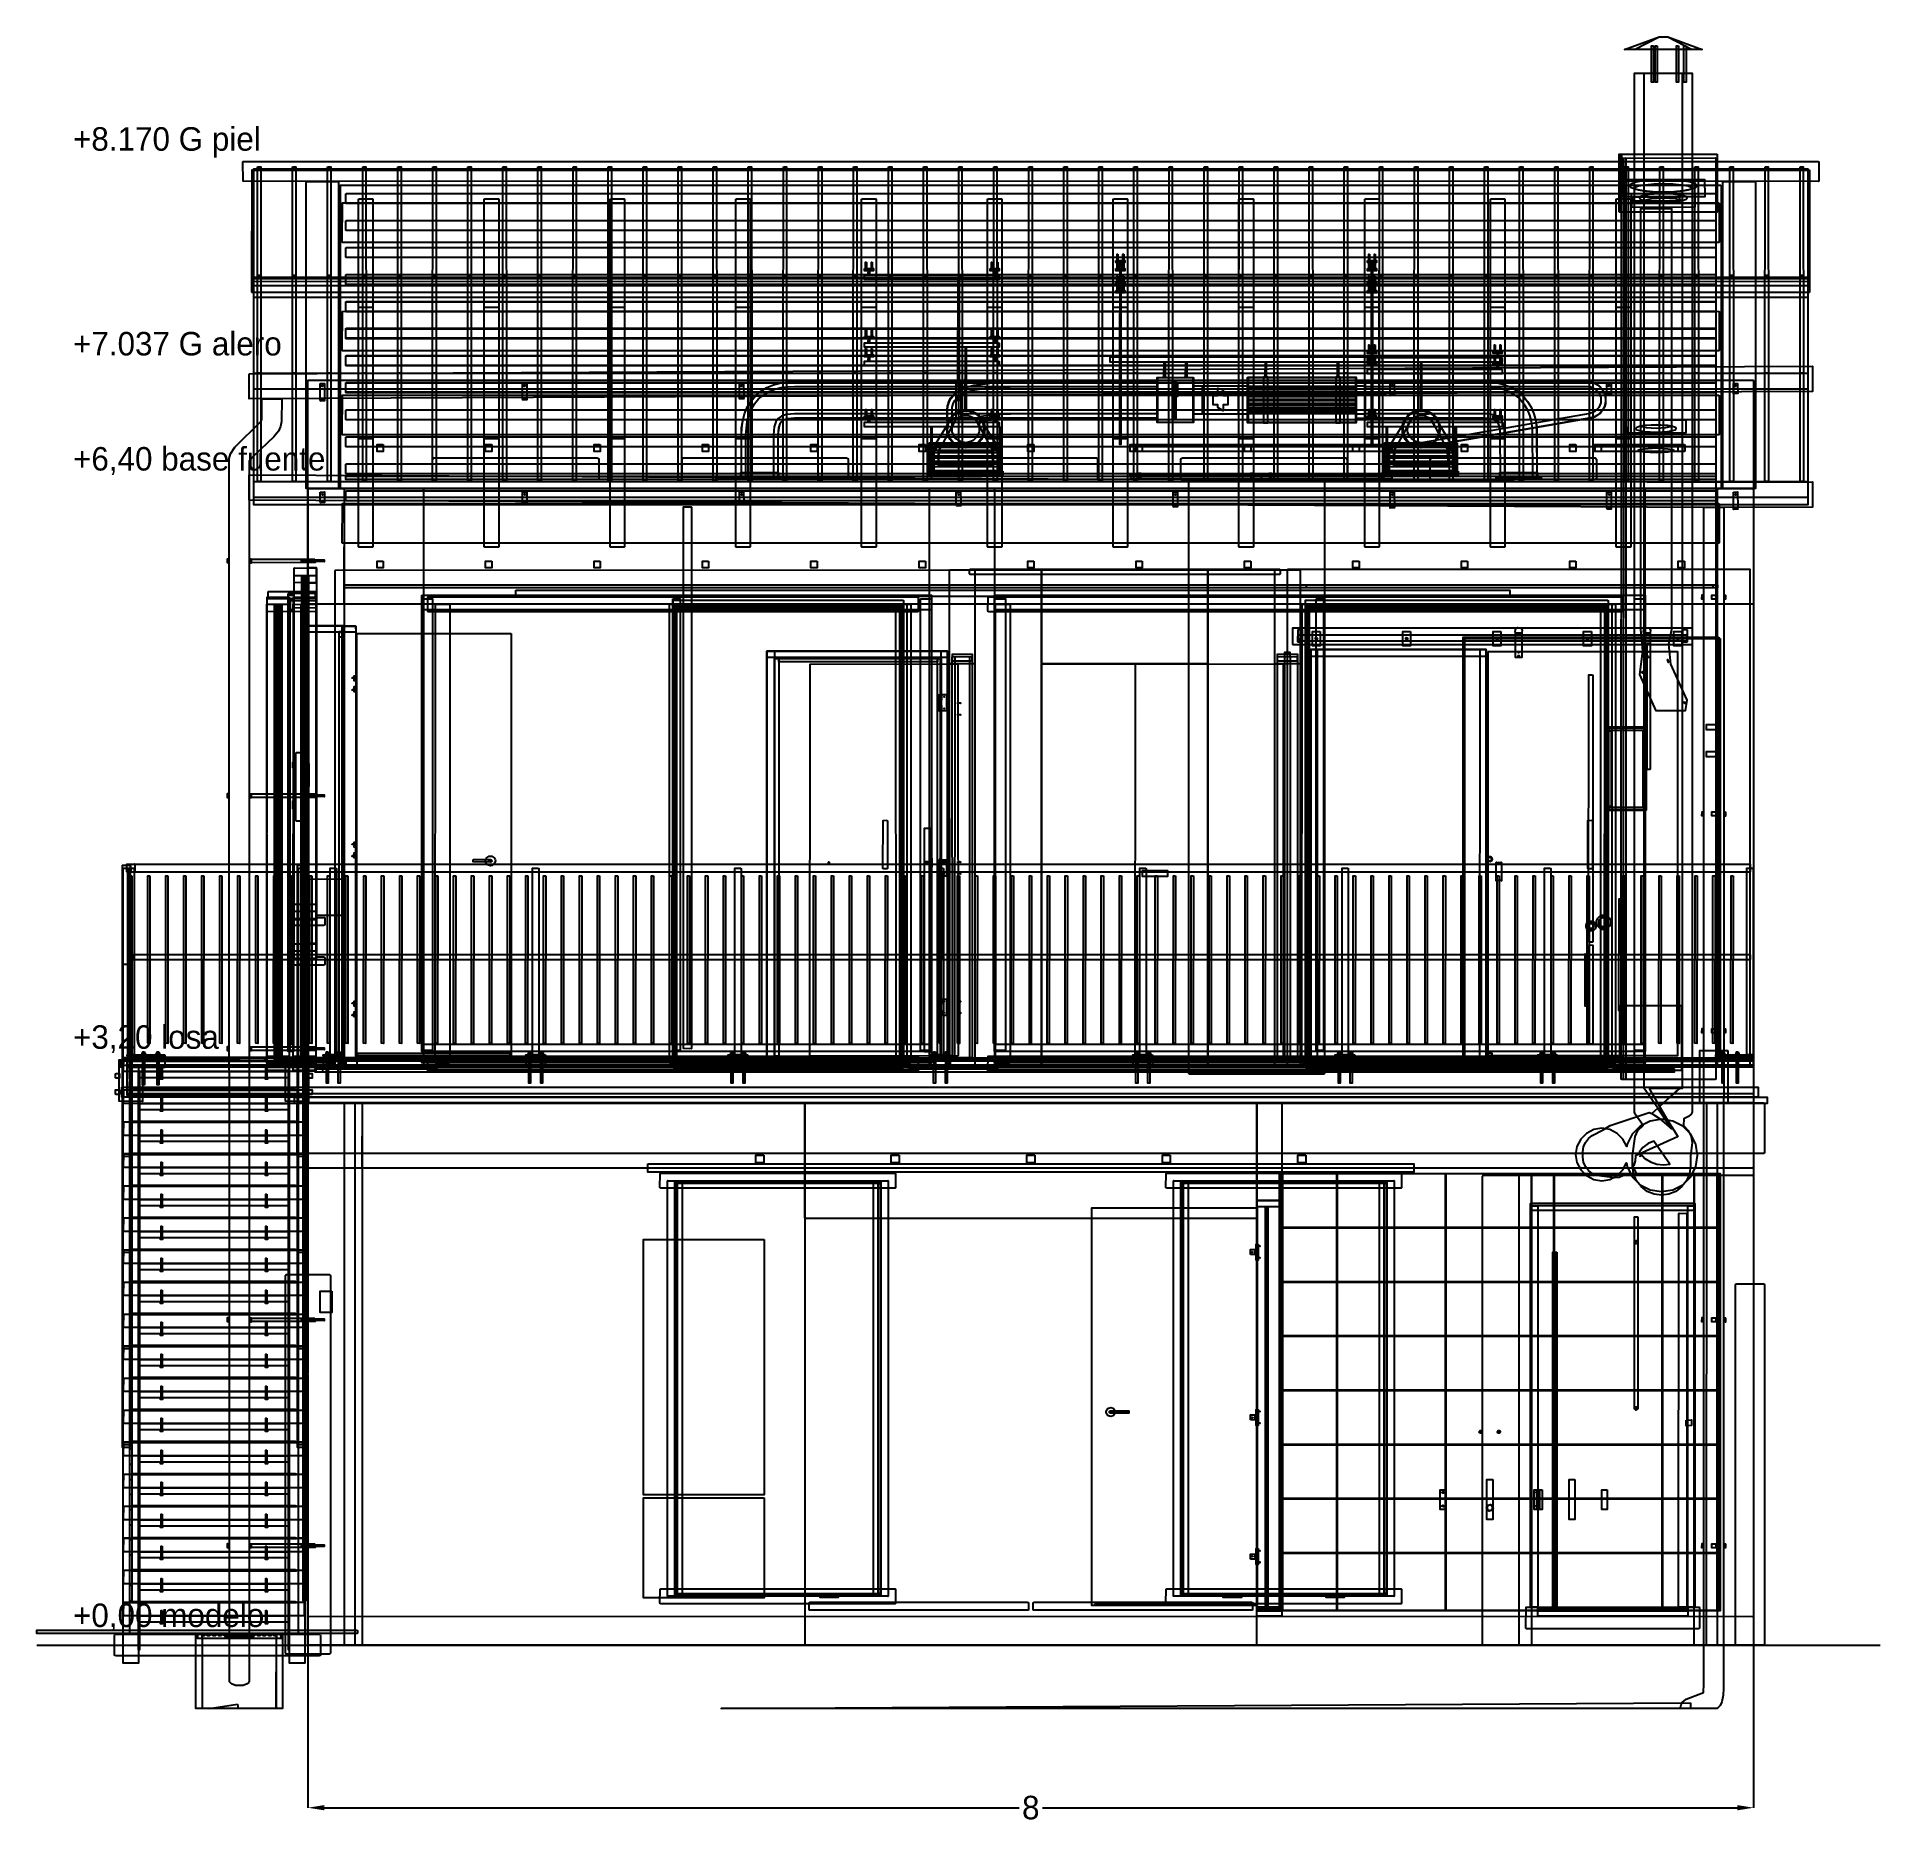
# Model space of a CAD drawing. Header units: metres. Extents: x 292.5 to 342.7, y -1 to 8.9.
# Drawn here: x 332.5 to 342.7, y -0.99 to 8.9 of the extents above.
import ezdxf

# ---------------------------------------------------------------- set-up
doc = ezdxf.new("R2010")
doc.units = ezdxf.units.M
for name, color, linetype in [('COTAS', 4, 'Continuous'), ('TEXTOS', 7, 'Continuous'), ('VISTA', 8, 'Continuous')]:
    doc.layers.add(name, color=color, linetype=linetype)
doc.dimstyles.get("Standard").update_dxf_attribs({"dimtxt": 2.5, "dimasz": 2.5, "dimexe": 1.25, "dimexo": 0.625, "dimtad": 1, "dimcen": 2.5, "dimazin": 3, "dimtfac": 1, "dimtmove": 0, "dimatfit": 3})

msp = doc.modelspace()

# ---------------------------------------------------------------- texts
at = {"layer": 'TEXTOS'}
for s, p in [('+8.170 G piel', (332.7, 8.27)), ('+7.037 G alero', (332.7, 7.137)), ('+6,40 base fuente', (332.7, 6.5)), ('+3,20 losa', (332.7, 3.3)), ('+0,00 modelo', (332.7, 0.1))]:
    msp.add_text(s, height=0.13, dxfattribs=at).set_placement(p)

# ---------------------------------------------------------------- blocks, each defined once
blk = doc.blocks.new('_CLOSEDFILLED')
at = {"color": 0, "linetype": 'BYBLOCK'}
blk.add_solid([(-1, 0.16), (0, 0), (-1, -0.16)], dxfattribs=at)
blk = doc.blocks.new('*D2')
for p, q in [((334, 0), (334, -0.9)), ((342, 0), (342, -0.9)), ((334.09, -0.9), (337.935, -0.9)), ((338.065, -0.9), (341.91, -0.9))]:
    blk.add_line(p, q)
at = {"layer": 'Defpoints'}
for p in [(334, 0), (342, 0), (334, -0.9)]:
    blk.add_point(p, dxfattribs=at)
at = {"layer": 'COTAS', "xscale": 0.09, "yscale": 0.09, "rotation": 180}
blk.add_blockref('_CLOSEDFILLED', (334, -0.9), dxfattribs=at)
at = {"layer": 'COTAS', "xscale": 0.09, "yscale": 0.09}
blk.add_blockref('_CLOSEDFILLED', (342, -0.9), dxfattribs=at)
at = {"layer": 'COTAS', "insert": (338, -0.9), "char_height": 0.13, "attachment_point": 5}
blk.add_mtext('8', dxfattribs=at)

# ---------------------------------------------------------------- dimensions: what is measured, and where the dimension line sits
at = {"layer": 'COTAS'}
dim = msp.add_linear_dim(base=(334, -0.9), p1=(334, 0), p2=(342, 0), dimstyle='Standard', override={"dimtxt": 0.13, "dimasz": 0.09}, dxfattribs=at)
dim.commit()
dim.dimension.update_dxf_attribs({"geometry": '*D2', "text_midpoint": (338, -0.9)})

# ---------------------------------------------------------------- linework, layer by layer
at = {"layer": 'VISTA'}
msp.add_line((332.5, 0), (342.7, 0), dxfattribs=at)
for points in [[(341.525, 8.9), (341.715, 8.83), (341.285, 8.83), (341.477, 8.9), (341.525, 8.9)], [(341.525, 8.9), (341.66, 8.83), (341.34, 8.83), (341.477, 8.9), (341.525, 8.9)], [(341.446, 8.85), (341.446, 8.65), (341.434, 8.65), (341.434, 8.85), (341.446, 8.85)], [(341.446, 8.85), (341.446, 8.65), (341.434, 8.65), (341.434, 8.85), (341.446, 8.85)], [(341.467, 8.85), (341.467, 8.65), (341.455, 8.65), (341.455, 8.85), (341.467, 8.85)], [(341.467, 8.85), (341.467, 8.65), (341.455, 8.65), (341.455, 8.85), (341.467, 8.85)], [(341.585, 8.85), (341.585, 8.65), (341.573, 8.65), (341.573, 8.85), (341.585, 8.85)], [(341.626, 8.85), (341.626, 8.65), (341.614, 8.65), (341.614, 8.85), (341.626, 8.85)], [(341.055, 2.7), (341.055, 2.73), (341.059, 2.757), (341.069, 2.782), (341.086, 2.804), (341.107, 2.821), (341.167, 2.852), (341.207, 2.876), (341.422, 2.948), (341.436, 2.942), (341.469, 2.972), (341.395, 3.08), (341.395, 8.7), (341.605, 8.7), (341.605, 3.08), (341.591, 3.08), (341.479, 2.981), (341.523, 2.905), (341.581, 2.814), (341.578, 2.812), (341.346, 2.708), (341.345, 2.68), (341.337, 2.655), (341.332, 2.647), (341.355, 2.6), (341.284, 2.6), (341.256, 2.588), (341.231, 2.585), (341.133, 2.599), (341.107, 2.609), (341.086, 2.626), (341.069, 2.648), (341.059, 2.673), (341.055, 2.7)], [(341.345, 2.815), (341.36, 2.847), (341.388, 2.876), (341.345, 2.938), (341.34, 2.95), (341.34, 8.7), (341.66, 8.7), (341.66, 2.95), (341.655, 2.938), (341.639, 2.926), (341.613, 2.913), (341.611, 2.875), (341.637, 2.847), (341.654, 2.815), (341.66, 2.78), (341.65, 2.708), (341.65, 2.65), (341.645, 2.609), (341.629, 2.57), (341.603, 2.537), (341.57, 2.511), (341.531, 2.495), (341.49, 2.49), (341.449, 2.495), (341.41, 2.511), (341.377, 2.537), (341.351, 2.57), (341.335, 2.609), (341.33, 2.65), (341.33, 2.71), (341.345, 2.815)], [(333.64, 8.208), (333.642, 8.21), (342.358, 8.21), (342.36, 8.208), (342.36, 8.102), (342.358, 8.1), (333.641, 8.101), (333.64, 8.208)], [(342.308, 8.165), (342.31, 8.163), (342.31, 7.487), (342.308, 7.485), (333.692, 7.485), (333.69, 7.487), (333.691, 8.164), (342.308, 8.165)], [(342.3, 7.037), (333.7, 7.037), (333.7, 8.17), (342.3, 8.17), (342.3, 7.037)], [(342.3, 6.951), (333.7, 6.951), (333.7, 8.162), (342.3, 8.162), (342.3, 6.951)], [(333.721, 8.18), (333.739, 8.18), (333.739, 7.041), (333.737, 7.039), (333.723, 7.039), (333.721, 7.041), (333.721, 8.18)], [(333.915, 8.18), (333.933, 8.18), (333.933, 7.041), (333.931, 7.039), (333.916, 7.039), (333.914, 7.041), (333.915, 8.18)], [(334.109, 8.18), (334.127, 8.18), (334.127, 7.041), (334.125, 7.039), (334.111, 7.039), (334.108, 7.041), (334.109, 8.18)], [(334.303, 8.18), (334.321, 8.18), (334.322, 7.041), (334.32, 7.039), (334.305, 7.039), (334.303, 7.041), (334.303, 8.18)], [(334.497, 8.18), (334.515, 8.18), (334.515, 7.041), (334.513, 7.039), (334.498, 7.039), (334.497, 7.041), (334.497, 8.18)], [(334.691, 8.18), (334.709, 8.18), (334.709, 7.041), (334.707, 7.039), (334.692, 7.039), (334.69, 7.041), (334.691, 8.18)], [(334.885, 8.18), (334.903, 8.18), (334.904, 7.041), (334.901, 7.039), (334.887, 7.039), (334.885, 7.041), (334.885, 8.18)], [(335.079, 8.18), (335.097, 8.18), (335.098, 7.041), (335.096, 7.039), (335.081, 7.039), (335.079, 7.041), (335.079, 8.18)], [(335.273, 8.18), (335.291, 8.18), (335.291, 7.041), (335.289, 7.039), (335.274, 7.039), (335.272, 7.041), (335.273, 8.18)], [(335.467, 8.18), (335.485, 8.18), (335.485, 7.041), (335.483, 7.039), (335.469, 7.039), (335.466, 7.041), (335.467, 8.18)], [(335.661, 8.18), (335.679, 8.18), (335.68, 7.041), (335.678, 7.039), (335.663, 7.039), (335.661, 7.041), (335.661, 8.18)], [(335.855, 8.18), (335.873, 8.18), (335.873, 7.041), (335.872, 7.039), (335.857, 7.039), (335.855, 7.041), (335.855, 8.18)], [(336.049, 8.18), (336.067, 8.18), (336.068, 7.041), (336.065, 7.039), (336.051, 7.039), (336.048, 7.041), (336.049, 8.18)], [(336.243, 8.18), (336.261, 8.18), (336.262, 7.041), (336.26, 7.039), (336.245, 7.039), (336.243, 7.041), (336.243, 8.18)], [(336.437, 8.18), (336.455, 8.18), (336.456, 7.041), (336.453, 7.039), (336.438, 7.039), (336.436, 7.041), (336.437, 8.18)], [(336.631, 8.18), (336.649, 8.18), (336.649, 7.041), (336.647, 7.039), (336.632, 7.039), (336.63, 7.041), (336.631, 8.18)], [(336.825, 8.18), (336.843, 8.18), (336.844, 7.041), (336.841, 7.039), (336.827, 7.039), (336.824, 7.041), (336.825, 8.18)], [(337.019, 8.18), (337.037, 8.18), (337.038, 7.041), (337.036, 7.039), (337.02, 7.039), (337.018, 7.041), (337.019, 8.18)], [(337.213, 8.18), (337.231, 8.18), (337.232, 7.041), (337.23, 7.039), (337.214, 7.039), (337.212, 7.041), (337.213, 8.18)], [(337.407, 8.18), (337.425, 8.18), (337.426, 7.041), (337.423, 7.039), (337.409, 7.039), (337.406, 7.041), (337.407, 8.18)], [(337.601, 8.18), (337.619, 8.18), (337.62, 7.041), (337.618, 7.039), (337.603, 7.039), (337.601, 7.041), (337.601, 8.18)], [(337.795, 8.18), (337.813, 8.18), (337.814, 7.041), (337.812, 7.039), (337.797, 7.039), (337.794, 7.041), (337.795, 8.18)], [(337.989, 8.18), (338.007, 8.18), (338.007, 7.041), (338.005, 7.039), (337.99, 7.039), (337.988, 7.041), (337.989, 8.18)], [(338.183, 8.18), (338.201, 8.18), (338.202, 7.041), (338.199, 7.039), (338.185, 7.039), (338.182, 7.041), (338.183, 8.18)], [(338.377, 8.18), (338.395, 8.18), (338.395, 7.041), (338.393, 7.039), (338.378, 7.039), (338.376, 7.041), (338.377, 8.18)], [(338.571, 8.18), (338.589, 8.18), (338.589, 7.041), (338.587, 7.039), (338.572, 7.039), (338.57, 7.041), (338.571, 8.18)], [(338.765, 8.18), (338.783, 8.18), (338.784, 7.041), (338.781, 7.039), (338.767, 7.039), (338.764, 7.041), (338.765, 8.18)], [(338.959, 8.18), (338.977, 8.18), (338.978, 7.041), (338.976, 7.039), (338.961, 7.039), (338.959, 7.041), (338.959, 8.18)], [(339.153, 8.18), (339.171, 8.18), (339.172, 7.041), (339.169, 7.039), (339.155, 7.039), (339.152, 7.041), (339.153, 8.18)], [(339.347, 8.18), (339.365, 8.18), (339.366, 7.041), (339.364, 7.039), (339.349, 7.039), (339.346, 7.041), (339.347, 8.18)], [(339.541, 8.18), (339.559, 8.18), (339.56, 7.041), (339.557, 7.039), (339.543, 7.039), (339.54, 7.041), (339.541, 8.18)], [(339.735, 8.18), (339.753, 8.18), (339.753, 7.041), (339.751, 7.039), (339.736, 7.039), (339.734, 7.041), (339.735, 8.18)], [(339.929, 8.18), (339.947, 8.18), (339.947, 7.041), (339.945, 7.039), (339.93, 7.039), (339.928, 7.041), (339.929, 8.18)], [(340.123, 8.18), (340.141, 8.18), (340.142, 7.041), (340.139, 7.039), (340.125, 7.039), (340.122, 7.041), (340.123, 8.18)], [(340.317, 8.18), (340.335, 8.18), (340.336, 7.041), (340.334, 7.039), (340.319, 7.039), (340.317, 7.041), (340.317, 8.18)], [(340.511, 8.18), (340.529, 8.18), (340.53, 7.041), (340.527, 7.039), (340.513, 7.039), (340.51, 7.041), (340.511, 8.18)], [(340.705, 8.18), (340.723, 8.18), (340.724, 7.041), (340.721, 7.039), (340.707, 7.039), (340.704, 7.041), (340.705, 8.18)], [(340.899, 8.18), (340.917, 8.18), (340.918, 7.041), (340.916, 7.039), (340.901, 7.039), (340.899, 7.041), (340.899, 8.18)], [(341.093, 8.18), (341.111, 8.18), (341.111, 7.041), (341.109, 7.039), (341.094, 7.039), (341.092, 7.041), (341.093, 8.18)], [(341.268, 8.249), (341.267, 7.93), (341.256, 7.931), (341.256, 8.25), (341.268, 8.249)], [(341.799, 8.25), (341.799, 7.93), (341.259, 7.93), (341.259, 8.25), (341.799, 8.25)], [(341.799, 8.25), (341.799, 7.93), (341.259, 7.93), (341.259, 8.25), (341.799, 8.25)], [(341.291, 8.23), (341.293, 8.228), (341.293, 3.132), (341.291, 3.13), (341.27, 3.13), (341.267, 3.132), (341.268, 8.229), (341.291, 8.23)], [(341.788, 8.23), (341.79, 8.228), (341.79, 3.132), (341.788, 3.13), (341.282, 3.13), (341.28, 3.132), (341.281, 8.229), (341.788, 8.23)], [(341.788, 8.23), (341.79, 8.228), (341.79, 3.132), (341.788, 3.13), (341.282, 3.13), (341.28, 3.132), (341.281, 8.229), (341.788, 8.23)], [(341.287, 8.18), (341.305, 8.18), (341.305, 7.041), (341.303, 7.039), (341.288, 7.039), (341.286, 7.041), (341.287, 8.18)], [(341.481, 8.18), (341.499, 8.18), (341.5, 7.041), (341.497, 7.039), (341.483, 7.039), (341.48, 7.041), (341.481, 8.18)], [(341.675, 8.18), (341.693, 8.18), (341.694, 7.041), (341.692, 7.039), (341.676, 7.039), (341.675, 7.041), (341.675, 8.18)], [(341.869, 8.18), (341.887, 8.18), (341.888, 7.041), (341.885, 7.039), (341.871, 7.039), (341.868, 7.041), (341.869, 8.18)], [(342.063, 8.18), (342.081, 8.18), (342.082, 7.041), (342.079, 7.039), (342.065, 7.039), (342.062, 7.041), (342.063, 8.18)], [(342.257, 8.18), (342.275, 8.18), (342.276, 7.041), (342.274, 7.039), (342.259, 7.039), (342.257, 7.041), (342.257, 8.18)], [(333.99, 8.1), (334.17, 8.1), (334.17, 6.4), (333.99, 6.4), (333.99, 8.1)], [(341.818, 8.08), (341.82, 8.078), (341.82, 6.402), (341.818, 6.4), (334.182, 6.4), (334.18, 6.402), (334.181, 8.079), (341.818, 8.08)], [(341.729, 8.112), (341.73, 8.015), (341.271, 8.014), (341.27, 8.111), (341.729, 8.112)], [(341.651, 8.057), (341.678, 8.066), (341.687, 8.077), (341.678, 8.087), (341.651, 8.096), (341.61, 8.104), (341.558, 8.109), (341.5, 8.111), (341.442, 8.109), (341.39, 8.104), (341.349, 8.096), (341.322, 8.087), (341.313, 8.077), (341.322, 8.066), (341.349, 8.057), (341.39, 8.049), (341.442, 8.044), (341.5, 8.043), (341.558, 8.044), (341.61, 8.049), (341.651, 8.057)], [(341.34, 8.061), (341.363, 8.053), (341.401, 8.046), (341.448, 8.042), (341.5, 8.04), (341.552, 8.042), (341.599, 8.046), (341.637, 8.053), (341.662, 8.063), (341.637, 8.073), (341.599, 8.08), (341.552, 8.084), (341.5, 8.086), (341.448, 8.084), (341.401, 8.08), (341.363, 8.073), (341.339, 8.064), (341.34, 8.061)], [(341.83, 8.1), (342.01, 8.1), (342.01, 6.4), (341.83, 6.4), (341.83, 8.1)], [(341.808, 7.982), (341.81, 7.98), (341.81, 7.764), (341.808, 7.762), (334.192, 7.762), (334.19, 7.764), (334.191, 7.981), (341.808, 7.982)], [(334.212, 8.033), (341.788, 8.033), (341.79, 8.031), (341.79, 7.98), (341.788, 7.978), (334.212, 7.978), (334.21, 7.98), (334.21, 8.031), (334.212, 8.033)], [(334.282, 8.004), (334.358, 8.004), (334.36, 8.002), (334.36, 6.678), (334.358, 6.676), (334.282, 6.676), (334.28, 6.678), (334.28, 8.002), (334.282, 8.004)], [(334.978, 8.004), (335.054, 8.004), (335.056, 8.002), (335.056, 6.678), (335.054, 6.676), (334.978, 6.676), (334.976, 6.678), (334.976, 8.002), (334.978, 8.004)], [(335.674, 8.004), (335.75, 8.004), (335.752, 8.002), (335.752, 6.678), (335.75, 6.676), (335.674, 6.676), (335.672, 6.678), (335.672, 8.002), (335.674, 8.004)], [(336.37, 8.004), (336.446, 8.004), (336.448, 8.002), (336.448, 6.678), (336.446, 6.676), (336.37, 6.676), (336.368, 6.678), (336.368, 8.002), (336.37, 8.004)], [(337.066, 8.004), (337.142, 8.004), (337.144, 8.002), (337.144, 6.678), (337.142, 6.676), (337.066, 6.676), (337.064, 6.678), (337.064, 8.002), (337.066, 8.004)], [(337.762, 8.004), (337.838, 8.004), (337.84, 8.002), (337.84, 6.678), (337.838, 6.676), (337.762, 6.676), (337.76, 6.678), (337.76, 8.002), (337.762, 8.004)], [(338.458, 8.004), (338.534, 8.004), (338.536, 8.002), (338.536, 6.678), (338.534, 6.676), (338.458, 6.676), (338.456, 6.678), (338.456, 8.002), (338.458, 8.004)], [(339.154, 8.004), (339.23, 8.004), (339.232, 8.002), (339.232, 6.678), (339.23, 6.676), (339.154, 6.676), (339.152, 6.678), (339.152, 8.002), (339.154, 8.004)], [(339.85, 8.004), (339.926, 8.004), (339.928, 8.002), (339.928, 6.678), (339.926, 6.676), (339.85, 6.676), (339.848, 6.678), (339.848, 8.002), (339.85, 8.004)], [(340.546, 8.004), (340.622, 8.004), (340.624, 8.002), (340.624, 6.678), (340.622, 6.676), (340.546, 6.676), (340.544, 6.678), (340.544, 8.002), (340.546, 8.004)], [(341.242, 8.004), (341.318, 8.004), (341.32, 8.002), (341.32, 6.678), (341.318, 6.676), (341.242, 6.676), (341.24, 6.678), (341.24, 8.002), (341.242, 8.004)], [(341.674, 8.035), (341.675, 7.957), (341.326, 7.956), (341.325, 8.034), (341.674, 8.035)], [(341.59, 8.015), (341.59, 7.99), (341.33, 7.99), (341.33, 8.015), (341.59, 8.015)], [(341.5, 8.033), (341.422, 8.028), (341.393, 8.023), (341.374, 8.016), (341.368, 8.009), (341.374, 8.002), (341.393, 7.995), (341.422, 7.99), (341.5, 7.985), (341.578, 7.99), (341.607, 7.995), (341.626, 8.002), (341.632, 8.009), (341.626, 8.016), (341.607, 8.023), (341.541, 8.031), (341.5, 8.033)], [(341.465, 7.984), (341.5, 7.983), (341.567, 7.987), (341.604, 7.995), (341.567, 8.004), (341.5, 8.008), (341.433, 8.004), (341.396, 7.995), (341.408, 7.991), (341.465, 7.984)], [(334.212, 7.884), (341.788, 7.884), (341.79, 7.882), (341.79, 7.831), (341.788, 7.829), (334.212, 7.829), (334.21, 7.831), (334.21, 7.882), (334.212, 7.884)], [(341.37, 5.371), (341.386, 5.5), (341.375, 5.62), (341.375, 7.95), (341.545, 7.95), (341.545, 5.62), (341.528, 5.54), (341.54, 5.429), (341.63, 5.23), (341.622, 5.17), (341.461, 5.17), (341.37, 5.371)], [(334.212, 7.734), (341.788, 7.734), (341.79, 7.732), (341.79, 7.681), (341.788, 7.679), (334.212, 7.679), (334.21, 7.681), (334.21, 7.732), (334.212, 7.734)], [(337.09, 7.653), (337.09, 7.61), (337.086, 7.61), (337.086, 7.653), (337.09, 7.653)], [(337.122, 7.653), (337.122, 7.61), (337.118, 7.61), (337.118, 7.653), (337.122, 7.653)], [(337.786, 7.653), (337.786, 7.61), (337.782, 7.61), (337.782, 7.653), (337.786, 7.653)], [(337.818, 7.653), (337.818, 7.61), (337.814, 7.61), (337.814, 7.653), (337.818, 7.653)], [(338.471, 7.663), (338.521, 7.663), (338.521, 7.651), (338.471, 7.651), (338.471, 7.663)], [(338.482, 7.698), (338.482, 7.655), (338.478, 7.655), (338.478, 7.698), (338.482, 7.698)], [(338.482, 7.653), (338.482, 7.61), (338.478, 7.61), (338.478, 7.653), (338.482, 7.653)], [(338.499, 7.655), (338.499, 6.645), (338.493, 6.645), (338.494, 7.655), (338.499, 7.655)], [(338.514, 7.698), (338.514, 7.655), (338.51, 7.655), (338.51, 7.698), (338.514, 7.698)], [(338.514, 7.653), (338.514, 7.61), (338.51, 7.61), (338.51, 7.653), (338.514, 7.653)], [(339.863, 7.663), (339.913, 7.663), (339.913, 7.651), (339.863, 7.651), (339.863, 7.663)], [(339.874, 7.698), (339.874, 7.655), (339.87, 7.655), (339.87, 7.698), (339.874, 7.698)], [(339.874, 7.653), (339.874, 7.61), (339.87, 7.61), (339.87, 7.653), (339.874, 7.653)], [(339.891, 7.655), (339.891, 6.645), (339.885, 6.645), (339.886, 7.655), (339.891, 7.655)], [(339.906, 7.698), (339.906, 7.655), (339.902, 7.655), (339.902, 7.698), (339.906, 7.698)], [(339.906, 7.653), (339.906, 7.61), (339.902, 7.61), (339.902, 7.653), (339.906, 7.653)], [(333.7, 7.57), (342.3, 7.57), (342.3, 6.437), (333.7, 6.437), (333.7, 7.57)], [(333.7, 7.562), (342.3, 7.562), (342.3, 6.351), (333.7, 6.351), (333.7, 7.562)], [(333.723, 7.581), (333.737, 7.581), (333.739, 7.579), (333.739, 6.441), (333.737, 6.439), (333.723, 6.439), (333.721, 6.441), (333.721, 7.579), (333.723, 7.581)], [(333.916, 7.581), (333.931, 7.581), (333.933, 7.579), (333.933, 6.441), (333.931, 6.439), (333.916, 6.439), (333.914, 6.441), (333.914, 7.579), (333.916, 7.581)], [(334.111, 7.581), (334.125, 7.581), (334.127, 7.579), (334.127, 6.441), (334.125, 6.439), (334.111, 6.439), (334.108, 6.441), (334.108, 7.579), (334.111, 7.581)], [(334.212, 7.585), (341.788, 7.585), (341.79, 7.583), (341.79, 7.532), (341.788, 7.53), (334.212, 7.53), (334.21, 7.532), (334.21, 7.583), (334.212, 7.585)], [(334.305, 7.581), (334.32, 7.581), (334.322, 7.579), (334.322, 6.441), (334.32, 6.439), (334.305, 6.439), (334.303, 6.441), (334.303, 7.579), (334.305, 7.581)], [(334.498, 7.581), (334.513, 7.581), (334.515, 7.579), (334.515, 6.441), (334.513, 6.439), (334.498, 6.439), (334.497, 6.441), (334.497, 7.579), (334.498, 7.581)], [(334.692, 7.581), (334.707, 7.581), (334.709, 7.579), (334.709, 6.441), (334.707, 6.439), (334.692, 6.439), (334.69, 6.441), (334.69, 7.579), (334.692, 7.581)], [(334.887, 7.581), (334.901, 7.581), (334.904, 7.579), (334.904, 6.441), (334.901, 6.439), (334.887, 6.439), (334.885, 6.441), (334.885, 7.579), (334.887, 7.581)], [(335.081, 7.581), (335.096, 7.581), (335.098, 7.579), (335.098, 6.441), (335.096, 6.439), (335.081, 6.439), (335.079, 6.441), (335.079, 7.579), (335.081, 7.581)], [(335.274, 7.581), (335.289, 7.581), (335.291, 7.579), (335.291, 6.441), (335.289, 6.439), (335.274, 6.439), (335.272, 6.441), (335.272, 7.579), (335.274, 7.581)], [(335.469, 7.581), (335.483, 7.581), (335.485, 7.579), (335.485, 6.441), (335.483, 6.439), (335.469, 6.439), (335.466, 6.441), (335.466, 7.579), (335.469, 7.581)], [(335.663, 7.581), (335.678, 7.581), (335.68, 7.579), (335.68, 6.441), (335.678, 6.439), (335.663, 6.439), (335.661, 6.441), (335.661, 7.579), (335.663, 7.581)], [(335.857, 7.581), (335.872, 7.581), (335.873, 7.579), (335.873, 6.441), (335.872, 6.439), (335.857, 6.439), (335.855, 6.441), (335.855, 7.579), (335.857, 7.581)], [(336.051, 7.581), (336.065, 7.581), (336.068, 7.579), (336.068, 6.441), (336.065, 6.439), (336.051, 6.439), (336.048, 6.441), (336.048, 7.579), (336.051, 7.581)], [(336.245, 7.581), (336.26, 7.581), (336.262, 7.579), (336.262, 6.441), (336.26, 6.439), (336.245, 6.439), (336.243, 6.441), (336.243, 7.579), (336.245, 7.581)], [(336.438, 7.581), (336.453, 7.581), (336.456, 7.579), (336.456, 6.441), (336.453, 6.439), (336.438, 6.439), (336.436, 6.441), (336.436, 7.579), (336.438, 7.581)], [(336.632, 7.581), (336.647, 7.581), (336.649, 7.579), (336.649, 6.441), (336.647, 6.439), (336.632, 6.439), (336.63, 6.441), (336.63, 7.579), (336.632, 7.581)], [(336.827, 7.581), (336.841, 7.581), (336.844, 7.579), (336.844, 6.441), (336.841, 6.439), (336.827, 6.439), (336.824, 6.441), (336.824, 7.579), (336.827, 7.581)], [(337.02, 7.581), (337.036, 7.581), (337.038, 7.579), (337.038, 6.441), (337.036, 6.439), (337.02, 6.439), (337.018, 6.441), (337.018, 7.579), (337.02, 7.581)], [(337.079, 7.618), (337.129, 7.618), (337.129, 7.606), (337.079, 7.606), (337.079, 7.618)], [(337.825, 7.583), (337.825, 7.558), (337.079, 7.558), (337.079, 7.583), (337.825, 7.583)], [(337.107, 7.61), (337.107, 7.585), (337.101, 7.585), (337.102, 7.61), (337.107, 7.61)], [(337.214, 7.581), (337.23, 7.581), (337.232, 7.579), (337.232, 6.441), (337.23, 6.439), (337.214, 6.439), (337.212, 6.441), (337.212, 7.579), (337.214, 7.581)], [(337.409, 7.581), (337.423, 7.581), (337.426, 7.579), (337.426, 6.441), (337.423, 6.439), (337.409, 6.439), (337.406, 6.441), (337.406, 7.579), (337.409, 7.581)], [(337.603, 7.558), (337.603, 6.995), (337.597, 6.995), (337.598, 7.558), (337.603, 7.558)], [(337.603, 7.581), (337.618, 7.581), (337.62, 7.579), (337.62, 6.441), (337.618, 6.439), (337.603, 6.439), (337.601, 6.441), (337.601, 7.579), (337.603, 7.581)], [(337.775, 7.618), (337.825, 7.618), (337.825, 7.606), (337.775, 7.606), (337.775, 7.618)], [(337.797, 7.581), (337.812, 7.581), (337.814, 7.579), (337.814, 6.441), (337.812, 6.439), (337.797, 6.439), (337.794, 6.441), (337.794, 7.579), (337.797, 7.581)], [(337.803, 7.61), (337.803, 7.585), (337.797, 7.585), (337.798, 7.61), (337.803, 7.61)], [(337.99, 7.581), (338.005, 7.581), (338.007, 7.579), (338.007, 6.441), (338.005, 6.439), (337.99, 6.439), (337.988, 6.441), (337.988, 7.579), (337.99, 7.581)], [(338.185, 7.581), (338.199, 7.581), (338.202, 7.579), (338.202, 6.441), (338.199, 6.439), (338.185, 6.439), (338.182, 6.441), (338.182, 7.579), (338.185, 7.581)], [(338.378, 7.581), (338.393, 7.581), (338.395, 7.579), (338.395, 6.441), (338.393, 6.439), (338.378, 6.439), (338.376, 6.441), (338.376, 7.579), (338.378, 7.581)], [(338.471, 7.618), (338.521, 7.618), (338.521, 7.606), (338.471, 7.606), (338.471, 7.618)], [(338.482, 7.576), (338.482, 7.533), (338.478, 7.533), (338.478, 7.576), (338.482, 7.576)], [(338.499, 7.61), (338.499, 7.13), (338.493, 7.13), (338.494, 7.61), (338.499, 7.61)], [(338.514, 7.576), (338.514, 7.533), (338.51, 7.533), (338.51, 7.576), (338.514, 7.576)], [(338.572, 7.581), (338.587, 7.581), (338.589, 7.579), (338.589, 6.441), (338.587, 6.439), (338.572, 6.439), (338.57, 6.441), (338.57, 7.579), (338.572, 7.581)], [(338.767, 7.581), (338.781, 7.581), (338.784, 7.579), (338.784, 6.441), (338.781, 6.439), (338.767, 6.439), (338.764, 6.441), (338.764, 7.579), (338.767, 7.581)], [(338.961, 7.581), (338.976, 7.581), (338.978, 7.579), (338.978, 6.441), (338.976, 6.439), (338.961, 6.439), (338.959, 6.441), (338.959, 7.579), (338.961, 7.581)], [(339.155, 7.581), (339.169, 7.581), (339.172, 7.579), (339.172, 6.441), (339.169, 6.439), (339.155, 6.439), (339.152, 6.441), (339.152, 7.579), (339.155, 7.581)], [(339.349, 7.581), (339.364, 7.581), (339.366, 7.579), (339.366, 6.441), (339.364, 6.439), (339.349, 6.439), (339.346, 6.441), (339.346, 7.579), (339.349, 7.581)], [(339.543, 7.581), (339.557, 7.581), (339.56, 7.579), (339.56, 6.441), (339.557, 6.439), (339.543, 6.439), (339.54, 6.441), (339.54, 7.579), (339.543, 7.581)], [(339.736, 7.581), (339.751, 7.581), (339.753, 7.579), (339.753, 6.441), (339.751, 6.439), (339.736, 6.439), (339.734, 6.441), (339.734, 7.579), (339.736, 7.581)], [(339.863, 7.618), (339.913, 7.618), (339.913, 7.606), (339.863, 7.606), (339.863, 7.618)], [(339.874, 7.576), (339.874, 7.533), (339.87, 7.533), (339.87, 7.576), (339.874, 7.576)], [(339.891, 7.61), (339.891, 7.13), (339.885, 7.13), (339.886, 7.61), (339.891, 7.61)], [(339.906, 7.576), (339.906, 7.533), (339.902, 7.533), (339.902, 7.576), (339.906, 7.576)], [(339.93, 7.581), (339.945, 7.581), (339.947, 7.579), (339.947, 6.441), (339.945, 6.439), (339.93, 6.439), (339.928, 6.441), (339.928, 7.579), (339.93, 7.581)], [(340.125, 7.581), (340.139, 7.581), (340.142, 7.579), (340.142, 6.441), (340.139, 6.439), (340.125, 6.439), (340.122, 6.441), (340.122, 7.579), (340.125, 7.581)], [(340.319, 7.581), (340.334, 7.581), (340.336, 7.579), (340.336, 6.441), (340.334, 6.439), (340.319, 6.439), (340.317, 6.441), (340.317, 7.579), (340.319, 7.581)], [(340.513, 7.581), (340.527, 7.581), (340.53, 7.579), (340.53, 6.441), (340.527, 6.439), (340.513, 6.439), (340.51, 6.441), (340.51, 7.579), (340.513, 7.581)], [(340.707, 7.581), (340.721, 7.581), (340.724, 7.579), (340.724, 6.441), (340.721, 6.439), (340.707, 6.439), (340.704, 6.441), (340.704, 7.579), (340.707, 7.581)], [(340.901, 7.581), (340.916, 7.581), (340.918, 7.579), (340.918, 6.441), (340.916, 6.439), (340.901, 6.439), (340.899, 6.441), (340.899, 7.579), (340.901, 7.581)], [(341.094, 7.581), (341.109, 7.581), (341.111, 7.579), (341.111, 6.441), (341.109, 6.439), (341.094, 6.439), (341.092, 6.441), (341.092, 7.579), (341.094, 7.581)], [(341.288, 7.581), (341.303, 7.581), (341.305, 7.579), (341.305, 6.441), (341.303, 6.439), (341.288, 6.439), (341.286, 6.441), (341.286, 7.579), (341.288, 7.581)], [(341.483, 7.581), (341.497, 7.581), (341.5, 7.579), (341.5, 6.441), (341.497, 6.439), (341.483, 6.439), (341.48, 6.441), (341.48, 7.579), (341.483, 7.581)], [(341.676, 7.581), (341.692, 7.581), (341.694, 7.579), (341.694, 6.441), (341.692, 6.439), (341.676, 6.439), (341.675, 6.441), (341.675, 7.579), (341.676, 7.581)], [(341.871, 7.581), (341.885, 7.581), (341.888, 7.579), (341.888, 6.441), (341.885, 6.439), (341.871, 6.439), (341.868, 6.441), (341.868, 7.579), (341.871, 7.581)], [(342.065, 7.581), (342.079, 7.581), (342.082, 7.579), (342.082, 6.441), (342.079, 6.439), (342.065, 6.439), (342.062, 6.441), (342.062, 7.579), (342.065, 7.581)], [(342.259, 7.581), (342.274, 7.581), (342.276, 7.579), (342.276, 6.441), (342.274, 6.439), (342.259, 6.439), (342.257, 6.441), (342.257, 7.579), (342.259, 7.581)], [(342.308, 7.548), (342.31, 7.545), (342.31, 7.524), (342.308, 7.522), (333.692, 7.522), (333.69, 7.524), (333.691, 7.547), (342.308, 7.548)], [(333.7, 7.46), (342.3, 7.46), (342.3, 6.31), (333.7, 6.31), (333.7, 7.46)], [(338.471, 7.541), (338.521, 7.541), (338.521, 7.529), (338.471, 7.529), (338.471, 7.541)], [(338.471, 7.496), (338.521, 7.496), (338.521, 7.484), (338.471, 7.484), (338.471, 7.496)], [(338.482, 7.531), (338.482, 7.488), (338.478, 7.488), (338.478, 7.531), (338.482, 7.531)], [(338.499, 7.533), (338.499, 7.13), (338.493, 7.13), (338.494, 7.533), (338.499, 7.533)], [(338.499, 7.488), (338.499, 6.645), (338.493, 6.645), (338.494, 7.488), (338.499, 7.488)], [(338.514, 7.531), (338.514, 7.488), (338.51, 7.488), (338.51, 7.531), (338.514, 7.531)], [(339.863, 7.541), (339.913, 7.541), (339.913, 7.529), (339.863, 7.529), (339.863, 7.541)], [(339.863, 7.496), (339.913, 7.496), (339.913, 7.484), (339.863, 7.484), (339.863, 7.496)], [(339.874, 7.531), (339.874, 7.488), (339.87, 7.488), (339.87, 7.531), (339.874, 7.531)], [(339.891, 7.533), (339.891, 7.13), (339.885, 7.13), (339.886, 7.533), (339.891, 7.533)], [(339.891, 7.488), (339.891, 6.645), (339.885, 6.645), (339.886, 7.488), (339.891, 7.488)], [(339.906, 7.531), (339.906, 7.488), (339.902, 7.488), (339.902, 7.531), (339.906, 7.531)], [(341.808, 7.382), (341.81, 7.38), (341.81, 7.164), (341.808, 7.162), (334.192, 7.162), (334.19, 7.164), (334.191, 7.381), (341.808, 7.382)], [(334.212, 7.436), (341.788, 7.436), (341.79, 7.434), (341.79, 7.383), (341.788, 7.381), (334.212, 7.381), (334.21, 7.383), (334.21, 7.434), (334.212, 7.436)], [(334.212, 7.433), (341.788, 7.433), (341.79, 7.431), (341.79, 7.38), (341.788, 7.378), (334.212, 7.378), (334.21, 7.38), (334.21, 7.431), (334.212, 7.433)], [(334.28, 7.402), (334.282, 7.404), (334.358, 7.404), (334.36, 7.402), (334.36, 6.078), (334.358, 6.076), (334.282, 6.076), (334.28, 6.078), (334.28, 7.402)], [(334.976, 7.402), (334.978, 7.404), (335.054, 7.404), (335.056, 7.402), (335.056, 6.078), (335.054, 6.076), (334.978, 6.076), (334.976, 6.078), (334.976, 7.402)], [(335.672, 7.402), (335.674, 7.404), (335.75, 7.404), (335.752, 7.402), (335.752, 6.078), (335.75, 6.076), (335.674, 6.076), (335.672, 6.078), (335.672, 7.402)], [(336.368, 7.402), (336.37, 7.404), (336.446, 7.404), (336.448, 7.402), (336.448, 6.078), (336.446, 6.076), (336.37, 6.076), (336.368, 6.078), (336.368, 7.402)], [(337.064, 7.402), (337.066, 7.404), (337.142, 7.404), (337.144, 7.402), (337.144, 6.078), (337.142, 6.076), (337.066, 6.076), (337.064, 6.078), (337.064, 7.402)], [(337.76, 7.402), (337.762, 7.404), (337.838, 7.404), (337.84, 7.402), (337.84, 6.078), (337.838, 6.076), (337.762, 6.076), (337.76, 6.078), (337.76, 7.402)], [(338.456, 7.402), (338.458, 7.404), (338.534, 7.404), (338.536, 7.402), (338.536, 6.078), (338.534, 6.076), (338.458, 6.076), (338.456, 6.078), (338.456, 7.402)], [(339.152, 7.402), (339.154, 7.404), (339.23, 7.404), (339.232, 7.402), (339.232, 6.078), (339.23, 6.076), (339.154, 6.076), (339.152, 6.078), (339.152, 7.402)], [(339.848, 7.402), (339.85, 7.404), (339.926, 7.404), (339.928, 7.402), (339.928, 6.078), (339.926, 6.076), (339.85, 6.076), (339.848, 6.078), (339.848, 7.402)], [(340.544, 7.402), (340.546, 7.404), (340.622, 7.404), (340.624, 7.402), (340.624, 6.078), (340.622, 6.076), (340.546, 6.076), (340.544, 6.078), (340.544, 7.402)], [(341.24, 7.402), (341.242, 7.404), (341.318, 7.404), (341.32, 7.402), (341.32, 6.078), (341.318, 6.076), (341.242, 6.076), (341.24, 6.078), (341.24, 7.402)], [(334.212, 7.287), (341.788, 7.287), (341.79, 7.285), (341.79, 7.234), (341.788, 7.232), (334.212, 7.232), (334.21, 7.234), (334.21, 7.285), (334.212, 7.287)], [(334.212, 7.284), (341.788, 7.284), (341.79, 7.282), (341.79, 7.231), (341.788, 7.229), (334.212, 7.229), (334.21, 7.231), (334.21, 7.282), (334.212, 7.284)], [(337.09, 7.277), (337.09, 7.234), (337.086, 7.234), (337.086, 7.277), (337.09, 7.277)], [(337.122, 7.277), (337.122, 7.234), (337.118, 7.234), (337.118, 7.277), (337.122, 7.277)], [(337.786, 7.277), (337.786, 7.234), (337.782, 7.234), (337.782, 7.277), (337.786, 7.277)], [(337.818, 7.277), (337.818, 7.234), (337.814, 7.234), (337.814, 7.277), (337.818, 7.277)], [(337.079, 7.242), (337.129, 7.242), (337.129, 7.23), (337.079, 7.23), (337.079, 7.242)], [(337.825, 7.207), (337.825, 7.182), (337.079, 7.182), (337.079, 7.207), (337.825, 7.207)], [(337.079, 7.141), (337.129, 7.141), (337.129, 7.129), (337.079, 7.129), (337.079, 7.141)], [(337.09, 7.176), (337.09, 7.134), (337.086, 7.134), (337.086, 7.176), (337.09, 7.176)], [(337.107, 7.234), (337.107, 7.207), (337.101, 7.207), (337.102, 7.234), (337.107, 7.234)], [(337.122, 7.176), (337.122, 7.134), (337.118, 7.134), (337.118, 7.176), (337.122, 7.176)], [(337.643, 7.182), (337.643, 6.835), (337.637, 6.835), (337.638, 7.182), (337.643, 7.182)], [(337.775, 7.242), (337.825, 7.242), (337.825, 7.23), (337.775, 7.23), (337.775, 7.242)], [(337.775, 7.141), (337.825, 7.141), (337.825, 7.129), (337.775, 7.129), (337.775, 7.141)], [(337.786, 7.176), (337.786, 7.134), (337.782, 7.134), (337.782, 7.176), (337.786, 7.176)], [(337.803, 7.234), (337.803, 7.207), (337.797, 7.207), (337.798, 7.234), (337.803, 7.234)], [(337.818, 7.176), (337.818, 7.134), (337.814, 7.134), (337.814, 7.176), (337.818, 7.176)], [(339.863, 7.159), (339.913, 7.159), (339.913, 7.147), (339.863, 7.147), (339.863, 7.159)], [(339.874, 7.195), (339.874, 7.152), (339.87, 7.152), (339.87, 7.195), (339.874, 7.195)], [(339.891, 7.152), (339.891, 7.125), (339.885, 7.125), (339.886, 7.152), (339.891, 7.152)], [(339.906, 7.195), (339.906, 7.152), (339.902, 7.152), (339.902, 7.195), (339.906, 7.195)], [(340.559, 7.159), (340.609, 7.159), (340.609, 7.147), (340.559, 7.147), (340.559, 7.159)], [(340.57, 7.195), (340.57, 7.152), (340.566, 7.152), (340.566, 7.195), (340.57, 7.195)], [(340.587, 7.152), (340.587, 7.125), (340.581, 7.125), (340.582, 7.152), (340.587, 7.152)], [(340.602, 7.195), (340.602, 7.152), (340.598, 7.152), (340.598, 7.195), (340.602, 7.195)], [(333.675, 7.036), (342.325, 7.078), (342.325, 6.938), (333.675, 6.896), (333.675, 7.036)], [(334.212, 7.137), (341.788, 7.137), (341.79, 7.135), (341.79, 7.084), (341.788, 7.082), (334.212, 7.082), (334.21, 7.084), (334.21, 7.135), (334.212, 7.137)], [(334.212, 7.134), (341.788, 7.134), (341.79, 7.132), (341.79, 7.081), (341.788, 7.079), (334.212, 7.079), (334.21, 7.081), (334.21, 7.132), (334.212, 7.134)], [(337.825, 7.106), (337.825, 7.082), (337.079, 7.082), (337.079, 7.106), (337.825, 7.106)], [(337.107, 7.134), (337.107, 7.106), (337.101, 7.106), (337.102, 7.134), (337.107, 7.134)], [(337.643, 7.082), (337.643, 6.835), (337.637, 6.835), (337.638, 7.082), (337.643, 7.082)], [(337.803, 7.134), (337.803, 7.106), (337.797, 7.106), (337.798, 7.134), (337.803, 7.134)], [(339.944, 7.13), (339.944, 7.1), (338.44, 7.1), (338.44, 7.13), (339.944, 7.13)], [(339.944, 7.13), (339.944, 7.1), (338.44, 7.1), (338.44, 7.13), (339.944, 7.13)], [(338.743, 7.1), (338.743, 7.015), (338.737, 7.015), (338.738, 7.1), (338.743, 7.1)], [(338.743, 7.1), (338.743, 7.015), (338.737, 7.015), (338.738, 7.1), (338.743, 7.1)], [(338.863, 7.1), (338.863, 7.015), (338.857, 7.015), (338.858, 7.1), (338.863, 7.1)], [(338.863, 7.1), (338.863, 7.015), (338.857, 7.015), (338.858, 7.1), (338.863, 7.1)], [(339.303, 7.1), (339.303, 7.017), (339.297, 7.017), (339.298, 7.1), (339.303, 7.1)], [(339.303, 7.1), (339.303, 7.017), (339.297, 7.017), (339.298, 7.1), (339.303, 7.1)], [(339.703, 7.1), (339.703, 7.017), (339.697, 7.017), (339.698, 7.1), (339.703, 7.1)], [(339.703, 7.1), (339.703, 7.017), (339.697, 7.017), (339.698, 7.1), (339.703, 7.1)], [(340.609, 7.125), (340.609, 7.1), (339.863, 7.1), (339.863, 7.125), (340.609, 7.125)], [(339.863, 7.095), (339.913, 7.095), (339.913, 7.083), (339.863, 7.083), (339.863, 7.095)], [(340.609, 7.061), (340.609, 7.036), (339.863, 7.036), (339.863, 7.061), (340.609, 7.061)], [(339.874, 7.131), (339.874, 7.088), (339.87, 7.088), (339.87, 7.131), (339.874, 7.131)], [(339.891, 7.088), (339.891, 7.061), (339.885, 7.061), (339.886, 7.088), (339.891, 7.088)], [(339.906, 7.131), (339.906, 7.088), (339.902, 7.088), (339.902, 7.131), (339.906, 7.131)], [(340.163, 7.1), (340.163, 6.835), (340.157, 6.835), (340.158, 7.1), (340.163, 7.1)], [(340.559, 7.095), (340.609, 7.095), (340.609, 7.083), (340.559, 7.083), (340.559, 7.095)], [(340.57, 7.131), (340.57, 7.088), (340.566, 7.088), (340.566, 7.131), (340.57, 7.131)], [(340.587, 7.088), (340.587, 7.061), (340.581, 7.061), (340.582, 7.088), (340.587, 7.088)], [(340.602, 7.131), (340.602, 7.088), (340.598, 7.088), (340.598, 7.131), (340.602, 7.131)], [(334, 6.998), (334.002, 7), (341.998, 7), (342, 6.998), (342, 6.402), (341.998, 6.4), (334.002, 6.4), (334, 6.402), (334, 6.998)], [(334.068, 6.981), (334.091, 6.982), (334.092, 6.893), (334.068, 6.893), (334.068, 6.981)], [(334.083, 6.966), (334.078, 6.965), (334.077, 6.97), (334.082, 6.971), (334.083, 6.966)], [(334.212, 6.988), (341.788, 6.988), (341.79, 6.986), (341.79, 6.935), (341.788, 6.933), (334.212, 6.933), (334.21, 6.935), (334.21, 6.986), (334.212, 6.988)], [(334.212, 6.985), (341.788, 6.985), (341.79, 6.983), (341.79, 6.932), (341.788, 6.93), (334.212, 6.93), (334.21, 6.932), (334.21, 6.983), (334.212, 6.985)], [(335.188, 6.981), (335.212, 6.982), (335.212, 6.899), (335.188, 6.899), (335.188, 6.981)], [(335.203, 6.966), (335.198, 6.965), (335.197, 6.97), (335.202, 6.971), (335.203, 6.966)], [(336.388, 6.981), (336.411, 6.982), (336.412, 6.904), (336.388, 6.904), (336.388, 6.981)], [(336.403, 6.966), (336.398, 6.965), (336.397, 6.97), (336.402, 6.971), (336.403, 6.966)], [(336.399, 6.462), (336.399, 6.698), (336.4, 6.737), (336.406, 6.776), (336.416, 6.814), (336.431, 6.85), (336.451, 6.883), (336.476, 6.914), (336.507, 6.939), (336.54, 6.959), (336.576, 6.974), (336.614, 6.984), (336.653, 6.99), (336.693, 6.992), (338.7, 6.992), (338.7, 6.788), (336.693, 6.788), (336.654, 6.785), (336.631, 6.778), (336.62, 6.77), (336.612, 6.759), (336.605, 6.736), (336.601, 6.697), (336.601, 6.462), (336.399, 6.462)], [(336.399, 6.462), (336.399, 6.698), (336.401, 6.737), (336.406, 6.776), (336.416, 6.814), (336.431, 6.85), (336.451, 6.883), (336.477, 6.913), (336.507, 6.939), (336.54, 6.959), (336.576, 6.974), (336.614, 6.984), (336.653, 6.989), (336.693, 6.991), (338.7, 6.991), (338.7, 6.789), (336.693, 6.789), (336.654, 6.786), (336.631, 6.778), (336.62, 6.77), (336.612, 6.759), (336.604, 6.736), (336.601, 6.697), (336.601, 6.462), (336.399, 6.462)], [(336.424, 6.462), (336.424, 6.698), (336.426, 6.735), (336.431, 6.771), (336.44, 6.806), (336.453, 6.838), (336.472, 6.869), (336.494, 6.896), (336.521, 6.918), (336.552, 6.937), (336.584, 6.95), (336.619, 6.959), (336.655, 6.964), (336.693, 6.966), (338.7, 6.966), (338.7, 6.814), (336.693, 6.814), (336.649, 6.81), (336.62, 6.801), (336.602, 6.788), (336.589, 6.77), (336.58, 6.741), (336.576, 6.697), (336.576, 6.462), (336.424, 6.462)], [(336.578, 6.969), (336.578, 6.969), (336.578, 6.969), (336.578, 6.969)], [(337.539, 6.836), (337.541, 6.856), (337.55, 6.884), (337.559, 6.901), (337.58, 6.925), (337.609, 6.945), (337.644, 6.961), (337.685, 6.971), (337.787, 6.985), (337.932, 6.991), (338.7, 6.991), (338.7, 6.789), (337.936, 6.789), (337.843, 6.786), (337.741, 6.777), (337.739, 6.71), (337.733, 6.691), (337.724, 6.674), (337.711, 6.659), (337.696, 6.646), (337.679, 6.637), (337.66, 6.631), (337.64, 6.629), (337.62, 6.631), (337.601, 6.637), (337.584, 6.646), (337.569, 6.659), (337.556, 6.674), (337.547, 6.691), (337.541, 6.71), (337.539, 6.73), (337.539, 6.836)], [(337.538, 6.836), (337.54, 6.856), (337.549, 6.885), (337.558, 6.902), (337.579, 6.926), (337.608, 6.946), (337.644, 6.961), (337.685, 6.972), (337.787, 6.985), (337.932, 6.991), (338.7, 6.991), (338.7, 6.789), (337.936, 6.788), (337.843, 6.785), (337.742, 6.776), (337.74, 6.71), (337.734, 6.691), (337.724, 6.674), (337.712, 6.658), (337.696, 6.646), (337.679, 6.636), (337.66, 6.63), (337.64, 6.628), (337.62, 6.63), (337.601, 6.636), (337.584, 6.646), (337.568, 6.658), (337.556, 6.674), (337.546, 6.691), (337.54, 6.71), (337.538, 6.836)], [(337.565, 6.851), (337.573, 6.875), (337.579, 6.887), (337.597, 6.907), (337.622, 6.924), (337.653, 6.938), (337.689, 6.947), (337.789, 6.96), (337.933, 6.966), (338.7, 6.966), (338.7, 6.814), (337.935, 6.814), (337.842, 6.811), (337.738, 6.801), (337.716, 6.797), (337.715, 6.715), (337.703, 6.688), (337.682, 6.667), (337.669, 6.66), (337.64, 6.654), (337.611, 6.66), (337.586, 6.676), (337.57, 6.701), (337.565, 6.715), (337.565, 6.851)], [(337.588, 6.995), (337.612, 6.995), (337.612, 6.89), (337.588, 6.89), (337.588, 6.995)], [(337.588, 6.993), (337.612, 6.993), (337.612, 6.89), (337.588, 6.89), (337.588, 6.993)], [(337.588, 6.981), (337.611, 6.982), (337.612, 6.911), (337.588, 6.911), (337.588, 6.981)], [(337.603, 6.966), (337.598, 6.965), (337.597, 6.97), (337.602, 6.971), (337.603, 6.966)], [(338.9, 7.015), (338.9, 6.765), (338.7, 6.765), (338.7, 7.015), (338.9, 7.015)], [(338.9, 7.015), (338.9, 7.013), (338.7, 7.013), (338.7, 7.015), (338.9, 7.015)], [(338.9, 7.015), (338.9, 6.765), (338.7, 6.765), (338.7, 7.015), (338.9, 7.015)], [(338.9, 7.015), (338.9, 6.765), (338.7, 6.765), (338.7, 7.015), (338.9, 7.015)], [(338.9, 7.015), (338.9, 7.013), (338.7, 7.013), (338.7, 7.015), (338.9, 7.015)], [(338.9, 7.015), (338.9, 6.765), (338.7, 6.765), (338.7, 7.015), (338.9, 7.015)], [(338.7, 7.013), (338.702, 7.013), (338.702, 6.767), (338.7, 6.767), (338.7, 7.013)], [(338.7, 7.013), (338.702, 7.013), (338.702, 6.767), (338.7, 6.767), (338.7, 7.013)], [(338.746, 7.02), (338.746, 7.015), (338.734, 7.015), (338.734, 7.02), (338.746, 7.02)], [(338.746, 7.02), (338.746, 7.015), (338.734, 7.015), (338.734, 7.02), (338.746, 7.02)], [(338.803, 6.998), (338.803, 6.782), (338.785, 6.782), (338.785, 6.998), (338.803, 6.998)], [(338.803, 6.998), (338.803, 6.99), (338.785, 6.99), (338.785, 6.998), (338.803, 6.998)], [(338.803, 6.998), (338.803, 6.782), (338.785, 6.782), (338.785, 6.998), (338.803, 6.998)], [(338.803, 6.998), (338.803, 6.782), (338.785, 6.782), (338.785, 6.998), (338.803, 6.998)], [(338.803, 6.998), (338.803, 6.99), (338.785, 6.99), (338.785, 6.998), (338.803, 6.998)], [(338.803, 6.998), (338.803, 6.782), (338.785, 6.782), (338.785, 6.998), (338.803, 6.998)], [(338.788, 6.981), (338.811, 6.982), (338.812, 6.917), (338.788, 6.917), (338.788, 6.981)], [(338.795, 6.99), (338.795, 6.79), (338.793, 6.79), (338.793, 6.99), (338.795, 6.99)], [(338.795, 6.99), (338.795, 6.79), (338.793, 6.79), (338.793, 6.99), (338.795, 6.99)], [(338.803, 6.966), (338.798, 6.965), (338.797, 6.97), (338.802, 6.971), (338.803, 6.966)], [(338.866, 7.02), (338.866, 7.015), (338.854, 7.015), (338.854, 7.02), (338.866, 7.02)], [(338.866, 7.02), (338.866, 7.015), (338.854, 7.015), (338.854, 7.02), (338.866, 7.02)], [(338.898, 7.013), (338.9, 7.013), (338.9, 6.767), (338.898, 6.767), (338.898, 7.013)], [(338.898, 7.013), (338.9, 7.013), (338.9, 6.767), (338.898, 6.767), (338.898, 7.013)], [(338.9, 6.968), (338.95, 6.968), (338.95, 6.812), (338.9, 6.812), (338.9, 6.968)], [(338.9, 6.968), (338.95, 6.968), (338.95, 6.812), (338.9, 6.812), (338.9, 6.968)], [(338.95, 6.968), (339.15, 6.968), (339.15, 6.812), (338.95, 6.812), (338.95, 6.968)], [(338.95, 6.968), (339.15, 6.968), (339.15, 6.812), (338.95, 6.812), (338.95, 6.968)], [(339.01, 6.916), (339.035, 6.916), (339.035, 6.955), (339.065, 6.946), (339.065, 6.916), (339.09, 6.916), (339.09, 6.864), (339.065, 6.864), (339.065, 6.831), (339.035, 6.849), (339.035, 6.864), (339.01, 6.864), (339.01, 6.916)], [(339.01, 6.916), (339.035, 6.916), (339.035, 6.955), (339.065, 6.946), (339.065, 6.916), (339.09, 6.916), (339.09, 6.864), (339.065, 6.864), (339.065, 6.831), (339.035, 6.849), (339.035, 6.864), (339.01, 6.864), (339.01, 6.916)], [(339.15, 6.968), (339.2, 6.968), (339.2, 6.812), (339.15, 6.812), (339.15, 6.968)], [(339.15, 6.968), (339.2, 6.968), (339.2, 6.812), (339.15, 6.812), (339.15, 6.968)], [(339.2, 7.016), (339.8, 7.016), (339.8, 6.764), (339.2, 6.764), (339.2, 7.016)], [(339.2, 7.016), (339.8, 7.016), (339.8, 6.764), (339.2, 6.764), (339.2, 7.016)], [(339.2, 7.015), (339.202, 7.015), (339.202, 6.765), (339.2, 6.765), (339.2, 7.015)], [(339.2, 7.015), (339.202, 7.015), (339.202, 6.765), (339.2, 6.765), (339.2, 7.015)], [(339.202, 7.015), (339.798, 7.015), (339.798, 6.765), (339.202, 6.765), (339.202, 7.015)], [(339.202, 7.015), (339.798, 7.015), (339.798, 6.765), (339.202, 6.765), (339.202, 7.015)], [(339.798, 6.966), (339.798, 6.965), (339.202, 6.965), (339.798, 6.966)], [(339.798, 6.966), (339.798, 6.965), (339.202, 6.965), (339.798, 6.966)], [(339.798, 6.963), (339.798, 6.96), (339.202, 6.96), (339.202, 6.963), (339.798, 6.963)], [(339.202, 6.963), (339.798, 6.963), (339.798, 6.96), (339.202, 6.96), (339.202, 6.963)], [(339.798, 6.963), (339.798, 6.96), (339.202, 6.96), (339.202, 6.963), (339.798, 6.963)], [(339.202, 6.963), (339.798, 6.963), (339.798, 6.96), (339.202, 6.96), (339.202, 6.963)], [(339.798, 6.954), (339.798, 6.948), (339.202, 6.948), (339.202, 6.953), (339.798, 6.954)], [(339.202, 6.954), (339.798, 6.954), (339.798, 6.948), (339.202, 6.948), (339.202, 6.954)], [(339.798, 6.954), (339.798, 6.948), (339.202, 6.948), (339.202, 6.953), (339.798, 6.954)], [(339.202, 6.954), (339.798, 6.954), (339.798, 6.948), (339.202, 6.948), (339.202, 6.954)], [(339.798, 6.938), (339.798, 6.93), (339.202, 6.93), (339.202, 6.938), (339.798, 6.938)], [(339.202, 6.938), (339.798, 6.938), (339.798, 6.93), (339.202, 6.93), (339.202, 6.938)], [(339.798, 6.938), (339.798, 6.93), (339.202, 6.93), (339.202, 6.938), (339.798, 6.938)], [(339.202, 6.938), (339.798, 6.938), (339.798, 6.93), (339.202, 6.93), (339.202, 6.938)], [(339.29, 7.017), (339.31, 7.017), (339.31, 6.763), (339.29, 6.763), (339.29, 7.017)], [(339.29, 7.017), (339.31, 7.017), (339.31, 6.763), (339.29, 6.763), (339.29, 7.017)], [(339.306, 7.022), (339.306, 7.017), (339.294, 7.017), (339.294, 7.022), (339.306, 7.022)], [(339.306, 7.022), (339.306, 7.017), (339.294, 7.017), (339.294, 7.022), (339.306, 7.022)], [(339.69, 7.017), (339.71, 7.017), (339.71, 6.763), (339.69, 6.763), (339.69, 7.017)], [(339.69, 7.017), (339.71, 7.017), (339.71, 6.763), (339.69, 6.763), (339.69, 7.017)], [(339.706, 7.022), (339.706, 7.017), (339.694, 7.017), (339.694, 7.022), (339.706, 7.022)], [(339.706, 7.022), (339.706, 7.017), (339.694, 7.017), (339.694, 7.022), (339.706, 7.022)], [(339.798, 7.015), (339.8, 7.015), (339.8, 6.765), (339.798, 6.765), (339.798, 7.015)], [(339.798, 7.015), (339.8, 7.015), (339.8, 6.765), (339.798, 6.765), (339.798, 7.015)], [(339.8, 6.992), (339.85, 6.992), (339.85, 6.788), (339.8, 6.788), (339.8, 6.992)], [(339.8, 6.992), (339.85, 6.992), (339.85, 6.788), (339.8, 6.788), (339.8, 6.992)], [(339.8, 6.968), (339.85, 6.968), (339.85, 6.812), (339.8, 6.812), (339.8, 6.968)], [(339.8, 6.968), (339.85, 6.968), (339.85, 6.812), (339.8, 6.812), (339.8, 6.968)], [(340.077, 6.788), (339.85, 6.788), (339.85, 6.992), (341.08, 6.992), (341.1, 6.99), (341.119, 6.984), (341.136, 6.974), (341.152, 6.962), (341.164, 6.946), (341.174, 6.929), (341.18, 6.91), (341.181, 6.89), (341.181, 6.89), (341.18, 6.87), (341.174, 6.851), (341.164, 6.834), (341.152, 6.818), (341.136, 6.806), (341.119, 6.796), (341.1, 6.79), (340.179, 6.63), (340.159, 6.628), (340.139, 6.631), (340.12, 6.637), (340.103, 6.646), (340.088, 6.659), (340.075, 6.674), (340.066, 6.692), (340.06, 6.711), (340.059, 6.731), (340.061, 6.751), (340.067, 6.77), (340.077, 6.788)], [(339.85, 6.992), (340.508, 6.992), (340.547, 6.99), (340.586, 6.984), (340.624, 6.974), (340.66, 6.959), (340.693, 6.939), (340.724, 6.914), (340.749, 6.883), (340.769, 6.85), (340.784, 6.814), (340.794, 6.776), (340.8, 6.737), (340.801, 6.698), (340.801, 6.462), (340.599, 6.462), (340.598, 6.719), (340.592, 6.75), (340.584, 6.765), (340.575, 6.774), (340.56, 6.782), (340.529, 6.788), (340.507, 6.788), (339.85, 6.788), (339.85, 6.992)], [(340.066, 6.692), (340.061, 6.711), (340.059, 6.731), (340.061, 6.751), (340.067, 6.77), (340.078, 6.789), (339.85, 6.789), (339.85, 6.991), (341.08, 6.991), (341.1, 6.989), (341.119, 6.983), (341.136, 6.974), (341.151, 6.961), (341.164, 6.946), (341.173, 6.929), (341.179, 6.91), (341.181, 6.89), (341.179, 6.87), (341.173, 6.851), (341.164, 6.834), (341.151, 6.819), (341.136, 6.806), (341.119, 6.797), (341.1, 6.791), (340.179, 6.631), (340.159, 6.629), (340.139, 6.631), (340.12, 6.637), (340.103, 6.647), (340.088, 6.659), (340.076, 6.675), (340.066, 6.692)], [(339.85, 6.991), (340.508, 6.991), (340.547, 6.989), (340.586, 6.984), (340.624, 6.974), (340.66, 6.959), (340.693, 6.939), (340.723, 6.913), (340.749, 6.883), (340.769, 6.85), (340.784, 6.814), (340.794, 6.776), (340.799, 6.737), (340.801, 6.462), (340.599, 6.462), (340.598, 6.719), (340.592, 6.75), (340.584, 6.766), (340.576, 6.774), (340.56, 6.782), (340.529, 6.788), (340.507, 6.789), (339.85, 6.789), (339.85, 6.991)], [(340.107, 6.784), (340.132, 6.8), (340.2, 6.814), (339.85, 6.814), (339.85, 6.966), (341.08, 6.966), (341.095, 6.965), (341.109, 6.96), (341.122, 6.953), (341.143, 6.932), (341.155, 6.905), (341.155, 6.875), (341.143, 6.848), (341.122, 6.827), (341.095, 6.815), (340.174, 6.655), (340.159, 6.654), (340.13, 6.66), (340.106, 6.677), (340.096, 6.688), (340.085, 6.716), (340.086, 6.746), (340.09, 6.76), (340.107, 6.784)], [(339.85, 6.966), (340.508, 6.966), (340.545, 6.964), (340.581, 6.959), (340.616, 6.95), (340.648, 6.937), (340.679, 6.918), (340.706, 6.896), (340.728, 6.869), (340.747, 6.838), (340.76, 6.806), (340.769, 6.771), (340.774, 6.735), (340.776, 6.462), (340.624, 6.462), (340.624, 6.697), (340.62, 6.741), (340.616, 6.758), (340.605, 6.78), (340.59, 6.795), (340.568, 6.806), (340.531, 6.813), (340.507, 6.814), (339.85, 6.814), (339.85, 6.966)], [(339.988, 6.981), (340.011, 6.982), (340.012, 6.923), (339.988, 6.923), (339.988, 6.981)], [(340.003, 6.966), (339.998, 6.965), (339.997, 6.97), (340.002, 6.971), (340.003, 6.966)], [(340.163, 7.036), (340.163, 6.835), (340.157, 6.835), (340.158, 7.036), (340.163, 7.036)], [(340.508, 6.95), (340.508, 6.95), (340.508, 6.95), (340.508, 6.95)], [(340.577, 6.939), (340.577, 6.939), (340.577, 6.939), (340.577, 6.939)], [(340.613, 6.941), (340.613, 6.941), (340.613, 6.941), (340.613, 6.941)], [(340.614, 6.945), (340.614, 6.945), (340.614, 6.945), (340.614, 6.945)], [(340.648, 6.936), (340.648, 6.936), (340.648, 6.936), (340.648, 6.936)], [(340.66, 6.959), (340.66, 6.959), (340.66, 6.959), (340.66, 6.959)], [(341.107, 6.96), (341.107, 6.96), (341.107, 6.96), (341.107, 6.96)], [(341.188, 6.981), (341.212, 6.982), (341.212, 6.928), (341.188, 6.928), (341.188, 6.981)], [(341.203, 6.966), (341.198, 6.965), (341.197, 6.97), (341.202, 6.971), (341.203, 6.966)], [(341.888, 6.981), (341.911, 6.982), (341.912, 6.933), (341.888, 6.933), (341.888, 6.981)], [(341.903, 6.966), (341.898, 6.965), (341.897, 6.97), (341.902, 6.971), (341.903, 6.966)], [(333.565, 6.566), (333.572, 6.593), (333.595, 6.629), (333.742, 6.773), (333.745, 6.785), (333.745, 6.897), (333.855, 6.897), (333.854, 6.771), (333.849, 6.744), (333.838, 6.718), (333.812, 6.686), (333.701, 6.581), (333.675, 6.553), (333.675, -0.203), (333.671, -0.209), (333.664, -0.215), (333.642, -0.223), (333.628, -0.224), (333.6, -0.223), (333.577, -0.215), (333.566, -0.204), (333.565, 6.566)], [(334.068, 6.896), (334.092, 6.896), (334.092, 6.892), (334.068, 6.892), (334.068, 6.896)], [(334.091, 6.892), (334.092, 6.885), (334.069, 6.884), (334.068, 6.892), (334.091, 6.892)], [(341.808, 6.918), (341.81, 6.916), (341.81, 6.7), (341.808, 6.698), (334.192, 6.698), (334.19, 6.7), (334.191, 6.918), (341.808, 6.918)], [(334.212, 6.836), (341.788, 6.836), (341.79, 6.834), (341.79, 6.783), (341.788, 6.781), (334.212, 6.781), (334.21, 6.783), (334.21, 6.834), (334.212, 6.836)], [(335.188, 6.902), (335.212, 6.902), (335.212, 6.898), (335.188, 6.898), (335.188, 6.902)], [(335.211, 6.898), (335.212, 6.891), (335.189, 6.89), (335.188, 6.898), (335.211, 6.898)], [(336.388, 6.908), (336.412, 6.908), (336.412, 6.904), (336.388, 6.904), (336.388, 6.908)], [(336.411, 6.904), (336.412, 6.897), (336.389, 6.896), (336.388, 6.904), (336.411, 6.904)], [(337.09, 6.837), (337.09, 6.794), (337.086, 6.794), (337.086, 6.837), (337.09, 6.837)], [(337.122, 6.837), (337.122, 6.794), (337.118, 6.794), (337.118, 6.837), (337.122, 6.837)], [(337.588, 6.914), (337.612, 6.914), (337.612, 6.91), (337.588, 6.91), (337.588, 6.914)], [(337.611, 6.91), (337.612, 6.903), (337.589, 6.902), (337.588, 6.91), (337.611, 6.91)], [(337.588, 6.89), (337.612, 6.89), (337.612, 6.785), (337.588, 6.785), (337.588, 6.89)], [(337.588, 6.89), (337.612, 6.89), (337.612, 6.787), (337.588, 6.787), (337.588, 6.89)], [(337.64, 6.833), (337.62, 6.831), (337.62, 6.833), (337.64, 6.835), (337.64, 6.833)], [(337.64, 6.833), (337.62, 6.831), (337.62, 6.833), (337.64, 6.835), (337.64, 6.833)], [(337.64, 6.833), (337.64, 6.835), (337.66, 6.833), (337.66, 6.831), (337.64, 6.833)], [(337.64, 6.833), (337.64, 6.835), (337.66, 6.833), (337.66, 6.831), (337.64, 6.833)], [(337.786, 6.837), (337.786, 6.794), (337.782, 6.794), (337.782, 6.837), (337.786, 6.837)], [(337.818, 6.837), (337.818, 6.794), (337.814, 6.794), (337.814, 6.837), (337.818, 6.837)], [(338.788, 6.92), (338.812, 6.92), (338.812, 6.916), (338.788, 6.916), (338.788, 6.92)], [(338.811, 6.916), (338.812, 6.909), (338.789, 6.908), (338.788, 6.916), (338.811, 6.916)], [(339.798, 6.918), (339.798, 6.908), (339.202, 6.908), (339.202, 6.918), (339.798, 6.918)], [(339.202, 6.918), (339.798, 6.918), (339.798, 6.908), (339.202, 6.909), (339.202, 6.918)], [(339.798, 6.918), (339.798, 6.908), (339.202, 6.908), (339.202, 6.918), (339.798, 6.918)], [(339.202, 6.918), (339.798, 6.918), (339.798, 6.908), (339.202, 6.909), (339.202, 6.918)], [(339.202, 6.895), (339.798, 6.895), (339.798, 6.885), (339.202, 6.885), (339.202, 6.895)], [(339.202, 6.895), (339.798, 6.895), (339.798, 6.885), (339.202, 6.885), (339.202, 6.895)], [(339.202, 6.895), (339.798, 6.895), (339.798, 6.885), (339.202, 6.885), (339.202, 6.895)], [(339.202, 6.895), (339.798, 6.895), (339.798, 6.885), (339.202, 6.885), (339.202, 6.895)], [(339.798, 6.872), (339.798, 6.862), (339.202, 6.862), (339.202, 6.871), (339.798, 6.872)], [(339.202, 6.872), (339.798, 6.872), (339.798, 6.862), (339.202, 6.862), (339.202, 6.872)], [(339.798, 6.872), (339.798, 6.862), (339.202, 6.862), (339.202, 6.871), (339.798, 6.872)], [(339.202, 6.872), (339.798, 6.872), (339.798, 6.862), (339.202, 6.862), (339.202, 6.872)], [(339.798, 6.85), (339.798, 6.842), (339.202, 6.842), (339.202, 6.85), (339.798, 6.85)], [(339.202, 6.85), (339.798, 6.85), (339.798, 6.842), (339.202, 6.842), (339.202, 6.85)], [(339.798, 6.85), (339.798, 6.842), (339.202, 6.842), (339.202, 6.85), (339.798, 6.85)], [(339.202, 6.85), (339.798, 6.85), (339.798, 6.842), (339.202, 6.842), (339.202, 6.85)], [(339.874, 6.837), (339.874, 6.794), (339.87, 6.794), (339.87, 6.837), (339.874, 6.837)], [(339.906, 6.837), (339.906, 6.794), (339.902, 6.794), (339.902, 6.837), (339.906, 6.837)], [(339.988, 6.926), (340.012, 6.926), (340.012, 6.922), (339.988, 6.922), (339.988, 6.926)], [(340.011, 6.922), (340.012, 6.915), (339.989, 6.914), (339.988, 6.922), (340.011, 6.922)], [(340.143, 6.832), (340.142, 6.833), (340.148, 6.834), (340.148, 6.832), (340.143, 6.832)], [(340.143, 6.832), (340.142, 6.833), (340.148, 6.834), (340.148, 6.832), (340.143, 6.832)], [(340.148, 6.834), (340.161, 6.835), (340.161, 6.833), (340.15, 6.833), (340.148, 6.834)], [(340.148, 6.834), (340.161, 6.835), (340.161, 6.833), (340.15, 6.833), (340.148, 6.834)], [(340.161, 6.835), (340.175, 6.834), (340.201, 6.827), (340.2, 6.825), (340.181, 6.831), (340.161, 6.833), (340.161, 6.835)], [(340.161, 6.835), (340.175, 6.834), (340.201, 6.827), (340.2, 6.825), (340.181, 6.831), (340.161, 6.833), (340.161, 6.835)], [(340.507, 6.91), (340.507, 6.91), (340.507, 6.91), (340.507, 6.91)], [(340.57, 6.837), (340.57, 6.794), (340.566, 6.794), (340.566, 6.837), (340.57, 6.837)], [(340.602, 6.837), (340.602, 6.794), (340.598, 6.794), (340.598, 6.837), (340.602, 6.837)], [(340.609, 6.931), (340.609, 6.931), (340.609, 6.931), (340.609, 6.931)], [(340.609, 6.93), (340.609, 6.93), (340.609, 6.93), (340.609, 6.93)], [(340.643, 6.926), (340.643, 6.926), (340.643, 6.926), (340.643, 6.926)], [(340.678, 6.918), (340.678, 6.918), (340.679, 6.918), (340.678, 6.918)], [(340.687, 6.931), (340.687, 6.931), (340.687, 6.931), (340.687, 6.931)], [(340.703, 6.893), (340.703, 6.893), (340.703, 6.893), (340.703, 6.893)], [(340.705, 6.895), (340.705, 6.895), (340.706, 6.896), (340.705, 6.895)], [(340.728, 6.868), (340.728, 6.868), (340.728, 6.869), (340.728, 6.868)], [(341.174, 6.851), (341.174, 6.851), (341.174, 6.851), (341.174, 6.851)], [(341.181, 6.89), (341.181, 6.89), (341.181, 6.89), (341.181, 6.89)], [(341.188, 6.932), (341.212, 6.932), (341.212, 6.928), (341.188, 6.928), (341.188, 6.932)], [(341.211, 6.928), (341.212, 6.921), (341.189, 6.92), (341.188, 6.928), (341.211, 6.928)], [(341.888, 6.936), (341.912, 6.936), (341.912, 6.933), (341.888, 6.933), (341.888, 6.936)], [(341.911, 6.933), (341.912, 6.926), (341.889, 6.925), (341.888, 6.932), (341.911, 6.933)], [(333.763, 6.771), (333.763, 6.771), (333.763, 6.771), (333.763, 6.771)], [(336.408, 6.737), (336.408, 6.737), (336.408, 6.737), (336.408, 6.737), (336.408, 6.737)], [(336.556, 6.809), (336.556, 6.809), (336.556, 6.809), (336.556, 6.809)], [(337.079, 6.802), (337.129, 6.802), (337.129, 6.79), (337.079, 6.79), (337.079, 6.802)], [(337.825, 6.767), (337.825, 6.742), (337.079, 6.742), (337.079, 6.767), (337.825, 6.767)], [(337.107, 6.794), (337.107, 6.767), (337.101, 6.767), (337.102, 6.794), (337.107, 6.794)], [(337.453, 6.742), (337.453, 6.497), (337.447, 6.497), (337.448, 6.742), (337.453, 6.742)], [(337.463, 6.631), (337.541, 6.757), (337.556, 6.786), (337.568, 6.802), (337.584, 6.814), (337.601, 6.824), (337.62, 6.83), (337.64, 6.831), (337.66, 6.83), (337.679, 6.824), (337.696, 6.814), (337.712, 6.802), (337.724, 6.786), (337.739, 6.757), (337.817, 6.631), (337.817, 6.498), (337.463, 6.498), (337.463, 6.631)], [(337.464, 6.631), (337.541, 6.756), (337.556, 6.786), (337.569, 6.801), (337.584, 6.814), (337.601, 6.823), (337.62, 6.829), (337.64, 6.831), (337.66, 6.829), (337.679, 6.823), (337.696, 6.814), (337.711, 6.801), (337.724, 6.786), (337.739, 6.756), (337.816, 6.631), (337.816, 6.499), (337.464, 6.499), (337.464, 6.631)], [(337.489, 6.606), (337.555, 6.726), (337.577, 6.772), (337.598, 6.793), (337.625, 6.805), (337.655, 6.805), (337.682, 6.793), (337.703, 6.772), (337.725, 6.726), (337.791, 6.606), (337.791, 6.524), (337.489, 6.524), (337.489, 6.606)], [(337.539, 6.75), (337.537, 6.736), (337.535, 6.736), (337.537, 6.75), (337.539, 6.75)], [(337.539, 6.75), (337.537, 6.736), (337.535, 6.736), (337.537, 6.75), (337.539, 6.75)], [(337.537, 6.736), (337.537, 6.733), (337.535, 6.733), (337.535, 6.736), (337.537, 6.736)], [(337.537, 6.736), (337.537, 6.733), (337.535, 6.733), (337.535, 6.736), (337.537, 6.736)], [(337.537, 6.732), (337.535, 6.732), (337.535, 6.733), (337.537, 6.732)], [(337.537, 6.732), (337.535, 6.732), (337.535, 6.733), (337.537, 6.732)], [(337.545, 6.769), (337.539, 6.752), (337.537, 6.752), (337.543, 6.77), (337.545, 6.769)], [(337.545, 6.769), (337.539, 6.752), (337.537, 6.752), (337.543, 6.77), (337.545, 6.769)], [(337.539, 6.752), (337.539, 6.75), (337.537, 6.751), (337.539, 6.752)], [(337.539, 6.752), (337.539, 6.75), (337.537, 6.751), (337.539, 6.752)], [(337.539, 6.75), (337.537, 6.75), (337.537, 6.751), (337.539, 6.75)], [(337.539, 6.75), (337.537, 6.75), (337.537, 6.751), (337.539, 6.75)], [(337.539, 6.736), (337.537, 6.736), (337.539, 6.75), (337.539, 6.736)], [(337.539, 6.736), (337.537, 6.736), (337.539, 6.75), (337.539, 6.736)], [(337.537, 6.736), (337.539, 6.736), (337.539, 6.733), (337.537, 6.736)], [(337.537, 6.736), (337.539, 6.736), (337.539, 6.733), (337.537, 6.736)], [(337.537, 6.733), (337.539, 6.733), (337.539, 6.731), (337.537, 6.733)], [(337.537, 6.733), (337.539, 6.733), (337.539, 6.731), (337.537, 6.733)], [(337.541, 6.751), (337.541, 6.75), (337.539, 6.75), (337.541, 6.751)], [(337.541, 6.751), (337.541, 6.75), (337.539, 6.75), (337.541, 6.751)], [(337.54, 6.75), (337.539, 6.75), (337.539, 6.75), (337.54, 6.75)], [(337.54, 6.75), (337.539, 6.75), (337.539, 6.75), (337.54, 6.75)], [(337.543, 6.765), (337.545, 6.769), (337.541, 6.751), (337.543, 6.765)], [(337.543, 6.765), (337.545, 6.769), (337.541, 6.751), (337.543, 6.765)], [(337.545, 6.77), (337.543, 6.771), (337.553, 6.788), (337.554, 6.787), (337.545, 6.77)], [(337.545, 6.77), (337.543, 6.771), (337.553, 6.788), (337.554, 6.787), (337.545, 6.77)], [(337.545, 6.769), (337.543, 6.77), (337.543, 6.771), (337.545, 6.769)], [(337.545, 6.769), (337.543, 6.77), (337.543, 6.771), (337.545, 6.769)], [(337.546, 6.769), (337.545, 6.77), (337.549, 6.779), (337.554, 6.787), (337.546, 6.769)], [(337.546, 6.769), (337.545, 6.77), (337.549, 6.779), (337.554, 6.787), (337.546, 6.769)], [(337.546, 6.769), (337.545, 6.769), (337.545, 6.77), (337.546, 6.769)], [(337.546, 6.769), (337.545, 6.769), (337.545, 6.77), (337.546, 6.769)], [(337.556, 6.786), (337.546, 6.765), (337.566, 6.799), (337.556, 6.786)], [(337.566, 6.804), (337.567, 6.803), (337.555, 6.787), (337.553, 6.789), (337.566, 6.804)], [(337.566, 6.804), (337.567, 6.803), (337.555, 6.787), (337.553, 6.789), (337.566, 6.804)], [(337.554, 6.787), (337.553, 6.788), (337.553, 6.789), (337.554, 6.787)], [(337.554, 6.787), (337.553, 6.788), (337.553, 6.789), (337.554, 6.787)], [(337.556, 6.786), (337.554, 6.787), (337.555, 6.787), (337.556, 6.786)], [(337.556, 6.786), (337.554, 6.787), (337.555, 6.787), (337.556, 6.786)], [(337.568, 6.802), (337.556, 6.787), (337.555, 6.787), (337.568, 6.802)], [(337.568, 6.802), (337.556, 6.787), (337.555, 6.787), (337.568, 6.802)], [(337.582, 6.817), (337.583, 6.816), (337.567, 6.803), (337.566, 6.804), (337.582, 6.817)], [(337.582, 6.817), (337.583, 6.816), (337.567, 6.803), (337.566, 6.804), (337.582, 6.817)], [(337.567, 6.803), (337.566, 6.804), (337.566, 6.804), (337.567, 6.803)], [(337.567, 6.803), (337.566, 6.804), (337.566, 6.804), (337.567, 6.803)], [(337.568, 6.802), (337.567, 6.803), (337.567, 6.803), (337.568, 6.802)], [(337.568, 6.802), (337.567, 6.803), (337.567, 6.803), (337.568, 6.802)], [(337.579, 6.813), (337.583, 6.816), (337.568, 6.802), (337.579, 6.813)], [(337.579, 6.813), (337.583, 6.816), (337.568, 6.802), (337.579, 6.813)], [(337.578, 6.772), (337.568, 6.751), (337.584, 6.779), (337.578, 6.772)], [(337.579, 6.784), (337.579, 6.784), (337.579, 6.784), (337.579, 6.784)], [(337.58, 6.784), (337.58, 6.784), (337.58, 6.784), (337.58, 6.784)], [(337.601, 6.825), (337.583, 6.816), (337.582, 6.817), (337.6, 6.827), (337.601, 6.825)], [(337.601, 6.825), (337.583, 6.816), (337.582, 6.817), (337.6, 6.827), (337.601, 6.825)], [(337.584, 6.814), (337.583, 6.816), (337.591, 6.821), (337.601, 6.825), (337.584, 6.814)], [(337.584, 6.814), (337.583, 6.816), (337.591, 6.821), (337.601, 6.825), (337.584, 6.814)], [(337.6, 6.827), (337.62, 6.833), (337.62, 6.831), (337.601, 6.825), (337.6, 6.827)], [(337.6, 6.827), (337.62, 6.833), (337.62, 6.831), (337.601, 6.825), (337.6, 6.827)], [(337.61, 6.829), (337.62, 6.831), (337.611, 6.827), (337.601, 6.825), (337.61, 6.829)], [(337.61, 6.829), (337.62, 6.831), (337.611, 6.827), (337.601, 6.825), (337.61, 6.829)], [(337.635, 6.833), (337.64, 6.833), (337.62, 6.83), (337.635, 6.833)], [(337.635, 6.833), (337.64, 6.833), (337.62, 6.83), (337.635, 6.833)], [(337.64, 6.833), (337.66, 6.831), (337.66, 6.83), (337.64, 6.833)], [(337.64, 6.833), (337.66, 6.831), (337.66, 6.83), (337.64, 6.833)], [(337.68, 6.827), (337.679, 6.825), (337.66, 6.831), (337.66, 6.833), (337.68, 6.827)], [(337.68, 6.827), (337.679, 6.825), (337.66, 6.831), (337.66, 6.833), (337.68, 6.827)], [(337.679, 6.825), (337.679, 6.824), (337.66, 6.83), (337.679, 6.825)], [(337.679, 6.825), (337.679, 6.824), (337.66, 6.83), (337.679, 6.825)], [(337.679, 6.825), (337.68, 6.827), (337.698, 6.817), (337.697, 6.816), (337.679, 6.825)], [(337.679, 6.825), (337.68, 6.827), (337.698, 6.817), (337.697, 6.816), (337.679, 6.825)], [(337.679, 6.825), (337.697, 6.816), (337.696, 6.814), (337.679, 6.825)], [(337.679, 6.825), (337.697, 6.816), (337.696, 6.814), (337.679, 6.825)], [(337.682, 6.753), (337.682, 6.753), (337.682, 6.753), (337.682, 6.753)], [(337.712, 6.751), (337.702, 6.772), (337.696, 6.779), (337.712, 6.751)], [(337.707, 6.811), (337.714, 6.804), (337.713, 6.803), (337.697, 6.816), (337.698, 6.817), (337.707, 6.811)], [(337.707, 6.811), (337.714, 6.804), (337.713, 6.803), (337.697, 6.816), (337.698, 6.817), (337.707, 6.811)], [(337.705, 6.81), (337.713, 6.803), (337.712, 6.802), (337.697, 6.816), (337.705, 6.81)], [(337.705, 6.81), (337.713, 6.803), (337.712, 6.802), (337.697, 6.816), (337.705, 6.81)], [(337.712, 6.802), (337.713, 6.803), (337.713, 6.803), (337.712, 6.802)], [(337.712, 6.802), (337.713, 6.803), (337.713, 6.803), (337.712, 6.802)], [(337.714, 6.804), (337.713, 6.803), (337.713, 6.803), (337.714, 6.804)], [(337.721, 6.797), (337.727, 6.789), (337.725, 6.787), (337.713, 6.803), (337.714, 6.804), (337.721, 6.797)], [(337.714, 6.804), (337.713, 6.803), (337.713, 6.803), (337.714, 6.804)], [(337.721, 6.797), (337.727, 6.789), (337.725, 6.787), (337.713, 6.803), (337.714, 6.804), (337.721, 6.797)], [(337.72, 6.795), (337.725, 6.787), (337.724, 6.787), (337.713, 6.803), (337.72, 6.795)], [(337.72, 6.795), (337.725, 6.787), (337.724, 6.787), (337.713, 6.803), (337.72, 6.795)], [(337.734, 6.765), (337.724, 6.786), (337.714, 6.799), (337.734, 6.765)], [(337.714, 6.733), (337.714, 6.733), (337.714, 6.733), (337.714, 6.733)], [(337.724, 6.786), (337.724, 6.787), (337.725, 6.787), (337.724, 6.786)], [(337.724, 6.786), (337.724, 6.787), (337.725, 6.787), (337.724, 6.786)], [(337.727, 6.788), (337.726, 6.787), (337.725, 6.787), (337.727, 6.788)], [(337.727, 6.788), (337.726, 6.787), (337.725, 6.787), (337.727, 6.788)], [(337.733, 6.779), (337.737, 6.771), (337.735, 6.77), (337.726, 6.787), (337.727, 6.788), (337.733, 6.779)], [(337.733, 6.779), (337.737, 6.771), (337.735, 6.77), (337.726, 6.787), (337.727, 6.788), (337.733, 6.779)], [(337.726, 6.787), (337.735, 6.77), (337.734, 6.769), (337.726, 6.787)], [(337.726, 6.787), (337.735, 6.77), (337.734, 6.769), (337.726, 6.787)], [(337.739, 6.75), (337.734, 6.769), (337.735, 6.77), (337.74, 6.755), (337.739, 6.75)], [(337.739, 6.75), (337.734, 6.769), (337.735, 6.77), (337.74, 6.755), (337.739, 6.75)], [(337.74, 6.76), (337.743, 6.751), (337.741, 6.75), (337.735, 6.77), (337.737, 6.77), (337.74, 6.76)], [(337.74, 6.76), (337.743, 6.751), (337.741, 6.75), (337.735, 6.77), (337.737, 6.77), (337.74, 6.76)], [(337.741, 6.75), (337.74, 6.75), (337.739, 6.75), (337.741, 6.75)], [(337.741, 6.75), (337.74, 6.75), (337.739, 6.75), (337.741, 6.75)], [(337.743, 6.736), (337.741, 6.736), (337.74, 6.75), (337.743, 6.736)], [(337.743, 6.736), (337.741, 6.736), (337.74, 6.75), (337.743, 6.736)], [(337.741, 6.75), (337.743, 6.751), (337.743, 6.75), (337.741, 6.75)], [(337.741, 6.75), (337.743, 6.751), (337.743, 6.75), (337.741, 6.75)], [(337.743, 6.75), (337.745, 6.736), (337.743, 6.736), (337.741, 6.748), (337.743, 6.75)], [(337.743, 6.75), (337.745, 6.736), (337.743, 6.736), (337.741, 6.748), (337.743, 6.75)], [(337.741, 6.736), (337.743, 6.736), (337.743, 6.733), (337.741, 6.736)], [(337.741, 6.736), (337.743, 6.736), (337.743, 6.733), (337.741, 6.736)], [(337.741, 6.731), (337.741, 6.733), (337.743, 6.733), (337.741, 6.731)], [(337.741, 6.731), (337.741, 6.733), (337.743, 6.733), (337.741, 6.731)], [(337.745, 6.733), (337.743, 6.733), (337.743, 6.736), (337.745, 6.733)], [(337.745, 6.733), (337.743, 6.733), (337.743, 6.736), (337.745, 6.733)], [(337.745, 6.732), (337.743, 6.732), (337.743, 6.733), (337.745, 6.732)], [(337.745, 6.732), (337.743, 6.732), (337.743, 6.733), (337.745, 6.732)], [(337.775, 6.802), (337.825, 6.802), (337.825, 6.79), (337.775, 6.79), (337.775, 6.802)], [(337.803, 6.794), (337.803, 6.767), (337.797, 6.767), (337.798, 6.794), (337.803, 6.794)], [(337.833, 6.742), (337.833, 6.497), (337.827, 6.497), (337.828, 6.742), (337.833, 6.742)], [(338.898, 6.767), (338.898, 6.765), (338.702, 6.765), (338.702, 6.767), (338.898, 6.767)], [(338.898, 6.767), (338.898, 6.765), (338.702, 6.765), (338.702, 6.767), (338.898, 6.767)], [(338.803, 6.79), (338.803, 6.782), (338.785, 6.782), (338.785, 6.79), (338.803, 6.79)], [(338.803, 6.79), (338.803, 6.782), (338.785, 6.782), (338.785, 6.79), (338.803, 6.79)], [(339.798, 6.832), (339.798, 6.826), (339.202, 6.826), (339.202, 6.832), (339.798, 6.832)], [(339.202, 6.832), (339.798, 6.832), (339.798, 6.826), (339.202, 6.826), (339.202, 6.832)], [(339.798, 6.832), (339.798, 6.826), (339.202, 6.826), (339.202, 6.832), (339.798, 6.832)], [(339.202, 6.832), (339.798, 6.832), (339.798, 6.826), (339.202, 6.826), (339.202, 6.832)], [(339.798, 6.82), (339.798, 6.817), (339.202, 6.817), (339.202, 6.82), (339.798, 6.82)], [(339.202, 6.82), (339.798, 6.82), (339.798, 6.817), (339.202, 6.817), (339.202, 6.82)], [(339.798, 6.82), (339.798, 6.817), (339.202, 6.817), (339.202, 6.82), (339.798, 6.82)], [(339.202, 6.82), (339.798, 6.82), (339.798, 6.817), (339.202, 6.817), (339.202, 6.82)], [(339.798, 6.815), (339.798, 6.814), (339.202, 6.814), (339.798, 6.815)], [(339.798, 6.815), (339.798, 6.814), (339.202, 6.814), (339.798, 6.815)], [(339.863, 6.802), (339.913, 6.802), (339.913, 6.79), (339.863, 6.79), (339.863, 6.802)], [(340.609, 6.767), (340.609, 6.742), (339.863, 6.742), (339.863, 6.767), (340.609, 6.767)], [(339.891, 6.794), (339.891, 6.767), (339.885, 6.767), (339.886, 6.794), (339.891, 6.794)], [(339.973, 6.742), (339.973, 6.497), (339.967, 6.497), (339.968, 6.742), (339.973, 6.742)], [(339.983, 6.631), (340.061, 6.757), (340.076, 6.786), (340.088, 6.802), (340.104, 6.814), (340.121, 6.824), (340.14, 6.83), (340.16, 6.831), (340.18, 6.83), (340.199, 6.824), (340.216, 6.814), (340.232, 6.802), (340.244, 6.786), (340.259, 6.757), (340.336, 6.631), (340.336, 6.498), (339.983, 6.498), (339.983, 6.631)], [(339.984, 6.631), (340.061, 6.756), (340.076, 6.786), (340.089, 6.801), (340.104, 6.814), (340.121, 6.823), (340.14, 6.829), (340.16, 6.831), (340.18, 6.829), (340.199, 6.823), (340.216, 6.814), (340.231, 6.801), (340.244, 6.786), (340.259, 6.756), (340.336, 6.631), (340.336, 6.499), (339.984, 6.499), (339.984, 6.631)], [(340.009, 6.606), (340.075, 6.726), (340.097, 6.772), (340.118, 6.793), (340.145, 6.805), (340.175, 6.805), (340.202, 6.793), (340.223, 6.772), (340.245, 6.726), (340.311, 6.606), (340.311, 6.524), (340.009, 6.524), (340.009, 6.606)], [(340.055, 6.74), (340.061, 6.765), (340.073, 6.788), (340.086, 6.805), (340.088, 6.804), (340.069, 6.779), (340.061, 6.76), (340.057, 6.735), (340.059, 6.711), (340.057, 6.71), (340.055, 6.74)], [(340.055, 6.74), (340.061, 6.765), (340.073, 6.788), (340.086, 6.805), (340.088, 6.804), (340.069, 6.779), (340.061, 6.76), (340.057, 6.735), (340.059, 6.711), (340.057, 6.71), (340.055, 6.74)], [(340.06, 6.755), (340.067, 6.774), (340.075, 6.788), (340.061, 6.751), (340.059, 6.731), (340.06, 6.711), (340.059, 6.711), (340.057, 6.72), (340.06, 6.755)], [(340.06, 6.755), (340.067, 6.774), (340.075, 6.788), (340.061, 6.751), (340.059, 6.731), (340.06, 6.711), (340.059, 6.711), (340.057, 6.72), (340.06, 6.755)], [(340.076, 6.786), (340.066, 6.765), (340.086, 6.799), (340.076, 6.786)], [(340.088, 6.802), (340.075, 6.788), (340.08, 6.795), (340.088, 6.804), (340.088, 6.802)], [(340.088, 6.802), (340.075, 6.788), (340.08, 6.795), (340.088, 6.804), (340.088, 6.802)], [(340.088, 6.804), (340.086, 6.805), (340.102, 6.818), (340.104, 6.816), (340.088, 6.804)], [(340.088, 6.804), (340.086, 6.805), (340.102, 6.818), (340.104, 6.816), (340.088, 6.804)], [(340.089, 6.802), (340.088, 6.804), (340.103, 6.816), (340.104, 6.815), (340.089, 6.802)], [(340.089, 6.802), (340.088, 6.804), (340.103, 6.816), (340.104, 6.815), (340.089, 6.802)], [(340.098, 6.772), (340.088, 6.751), (340.104, 6.779), (340.098, 6.772)], [(340.102, 6.818), (340.115, 6.825), (340.142, 6.833), (340.143, 6.832), (340.121, 6.826), (340.104, 6.816), (340.102, 6.818)], [(340.102, 6.818), (340.115, 6.825), (340.142, 6.833), (340.143, 6.832), (340.121, 6.826), (340.104, 6.816), (340.102, 6.818)], [(340.104, 6.815), (340.104, 6.816), (340.111, 6.821), (340.121, 6.826), (340.104, 6.815)], [(340.104, 6.815), (340.104, 6.816), (340.111, 6.821), (340.121, 6.826), (340.104, 6.815)], [(340.135, 6.83), (340.143, 6.832), (340.143, 6.83), (340.122, 6.824), (340.121, 6.826), (340.135, 6.83)], [(340.135, 6.83), (340.143, 6.832), (340.143, 6.83), (340.122, 6.824), (340.121, 6.826), (340.135, 6.83)], [(340.143, 6.83), (340.143, 6.832), (340.148, 6.832), (340.148, 6.83), (340.143, 6.83)], [(340.143, 6.83), (340.143, 6.832), (340.148, 6.832), (340.148, 6.83), (340.143, 6.83)], [(340.148, 6.832), (340.161, 6.833), (340.161, 6.831), (340.15, 6.831), (340.148, 6.832)], [(340.148, 6.832), (340.161, 6.833), (340.161, 6.831), (340.15, 6.831), (340.148, 6.832)], [(340.175, 6.832), (340.2, 6.825), (340.2, 6.823), (340.181, 6.829), (340.161, 6.831), (340.175, 6.832)], [(340.175, 6.832), (340.2, 6.825), (340.2, 6.823), (340.181, 6.829), (340.161, 6.831), (340.175, 6.832)], [(340.219, 6.817), (340.218, 6.815), (340.2, 6.825), (340.201, 6.827), (340.219, 6.817)], [(340.219, 6.817), (340.218, 6.815), (340.2, 6.825), (340.201, 6.827), (340.219, 6.817)], [(340.213, 6.818), (340.233, 6.803), (340.246, 6.787), (340.256, 6.769), (340.232, 6.801), (340.217, 6.814), (340.2, 6.823), (340.213, 6.818)], [(340.213, 6.818), (340.233, 6.803), (340.246, 6.787), (340.256, 6.769), (340.232, 6.801), (340.217, 6.814), (340.2, 6.823), (340.213, 6.818)], [(340.216, 6.779), (340.232, 6.751), (340.229, 6.759), (340.216, 6.779)], [(340.218, 6.815), (340.219, 6.817), (340.241, 6.797), (340.257, 6.769), (340.256, 6.769), (340.24, 6.795), (340.218, 6.815)], [(340.218, 6.815), (340.219, 6.817), (340.241, 6.797), (340.257, 6.769), (340.256, 6.769), (340.24, 6.795), (340.218, 6.815)], [(340.254, 6.765), (340.244, 6.786), (340.234, 6.799), (340.254, 6.765)], [(340.253, 6.69), (340.259, 6.709), (340.261, 6.749), (340.263, 6.729), (340.261, 6.709), (340.253, 6.686), (340.245, 6.672), (340.244, 6.673), (340.253, 6.69)], [(340.253, 6.69), (340.259, 6.709), (340.261, 6.749), (340.263, 6.729), (340.261, 6.709), (340.253, 6.686), (340.245, 6.672), (340.244, 6.673), (340.253, 6.69)], [(340.263, 6.729), (340.261, 6.749), (340.263, 6.75), (340.264, 6.72), (340.257, 6.689), (340.255, 6.69), (340.261, 6.709), (340.263, 6.729)], [(340.263, 6.729), (340.261, 6.749), (340.263, 6.75), (340.264, 6.72), (340.257, 6.689), (340.255, 6.69), (340.261, 6.709), (340.263, 6.729)], [(340.257, 6.769), (340.263, 6.75), (340.261, 6.749), (340.256, 6.769), (340.257, 6.769)], [(340.256, 6.769), (340.261, 6.749), (340.26, 6.749), (340.256, 6.769)], [(340.257, 6.769), (340.263, 6.75), (340.261, 6.749), (340.256, 6.769), (340.257, 6.769)], [(340.256, 6.769), (340.261, 6.749), (340.26, 6.749), (340.256, 6.769)], [(340.353, 6.742), (340.353, 6.497), (340.347, 6.497), (340.348, 6.742), (340.353, 6.742)], [(340.553, 6.819), (340.553, 6.819), (340.553, 6.819), (340.553, 6.819)], [(340.559, 6.802), (340.609, 6.802), (340.609, 6.79), (340.559, 6.79), (340.559, 6.802)], [(340.587, 6.794), (340.587, 6.767), (340.581, 6.767), (340.582, 6.794), (340.587, 6.794)], [(340.586, 6.812), (340.586, 6.812), (340.586, 6.812), (340.586, 6.812)], [(340.596, 6.831), (340.596, 6.831), (340.596, 6.831), (340.596, 6.831)], [(340.641, 6.786), (340.641, 6.786), (340.641, 6.786), (340.641, 6.786)], [(341.082, 6.789), (341.082, 6.789), (341.082, 6.789), (341.082, 6.789)], [(341.097, 6.79), (341.097, 6.79), (341.097, 6.79), (341.097, 6.79)], [(341.136, 6.806), (341.136, 6.806), (341.136, 6.806), (341.136, 6.806)], [(341.624, 6.781), (341.625, 6.708), (341.296, 6.707), (341.295, 6.78), (341.624, 6.781)], [(341.394, 6.749), (341.369, 6.744), (341.353, 6.738), (341.348, 6.732), (341.353, 6.726), (341.369, 6.721), (341.394, 6.716), (341.46, 6.712), (341.526, 6.716), (341.551, 6.721), (341.567, 6.726), (341.572, 6.732), (341.567, 6.738), (341.551, 6.744), (341.526, 6.749), (341.46, 6.752), (341.394, 6.749)], [(341.405, 6.738), (341.46, 6.735), (341.515, 6.738), (341.54, 6.744), (341.515, 6.75), (341.46, 6.753), (341.405, 6.75), (341.38, 6.744), (341.405, 6.738)], [(333.793, 6.721), (333.793, 6.721), (333.793, 6.721), (333.793, 6.721)], [(334.212, 6.687), (341.788, 6.687), (341.79, 6.685), (341.79, 6.634), (341.788, 6.632), (334.212, 6.632), (334.21, 6.634), (334.21, 6.685), (334.212, 6.687)], [(334.417, 6.644), (334.417, 6.606), (334.383, 6.606), (334.383, 6.644), (334.417, 6.644)], [(335.017, 6.644), (335.017, 6.606), (334.983, 6.606), (334.983, 6.644), (335.017, 6.644)], [(335.617, 6.644), (335.617, 6.606), (335.583, 6.606), (335.583, 6.644), (335.617, 6.644)], [(336.217, 6.644), (336.217, 6.606), (336.183, 6.606), (336.183, 6.644), (336.217, 6.644)], [(336.817, 6.644), (336.817, 6.606), (336.783, 6.606), (336.783, 6.644), (336.817, 6.644)], [(337.417, 6.644), (337.417, 6.606), (337.383, 6.606), (337.383, 6.644), (337.417, 6.644)], [(337.84, 6.654), (337.84, 6.651), (337.44, 6.651), (337.44, 6.654), (337.84, 6.654)], [(337.45, 6.654), (337.45, 6.476), (337.44, 6.476), (337.44, 6.654), (337.45, 6.654)], [(337.443, 6.651), (337.443, 6.479), (337.44, 6.479), (337.44, 6.651), (337.443, 6.651)], [(337.443, 6.63), (337.837, 6.63), (337.837, 6.61), (337.443, 6.61), (337.443, 6.63)], [(337.83, 6.654), (337.83, 6.644), (337.45, 6.644), (337.45, 6.654), (337.83, 6.654)], [(337.462, 6.498), (337.463, 6.497), (337.817, 6.497), (337.819, 6.498), (337.819, 6.631), (337.817, 6.633), (337.463, 6.633), (337.462, 6.631), (337.462, 6.498)], [(337.462, 6.633), (337.463, 6.633), (337.463, 6.497), (337.462, 6.497), (337.462, 6.633)], [(337.817, 6.633), (337.817, 6.631), (337.463, 6.631), (337.463, 6.633), (337.817, 6.633)], [(337.463, 6.631), (337.817, 6.631), (337.817, 6.498), (337.463, 6.498), (337.463, 6.631)], [(337.464, 6.631), (337.816, 6.631), (337.816, 6.499), (337.464, 6.499), (337.464, 6.631)], [(337.464, 6.631), (337.464, 6.499), (337.816, 6.499), (337.816, 6.631), (337.464, 6.631)], [(337.464, 6.631), (337.464, 6.594), (337.482, 6.631), (337.464, 6.631)], [(337.537, 6.732), (337.537, 6.73), (337.535, 6.73), (337.537, 6.732)], [(337.537, 6.732), (337.537, 6.73), (337.535, 6.73), (337.537, 6.732)], [(337.535, 6.73), (337.537, 6.73), (337.539, 6.71), (337.537, 6.71), (337.535, 6.73)], [(337.537, 6.73), (337.535, 6.73), (337.535, 6.73), (337.537, 6.73)], [(337.535, 6.73), (337.537, 6.73), (337.539, 6.71), (337.537, 6.71), (337.535, 6.73)], [(337.537, 6.73), (337.535, 6.73), (337.535, 6.73), (337.537, 6.73)], [(337.539, 6.731), (337.539, 6.73), (337.537, 6.73), (337.539, 6.731)], [(337.539, 6.731), (337.539, 6.73), (337.537, 6.73), (337.539, 6.731)], [(337.537, 6.72), (337.537, 6.73), (337.54, 6.711), (337.537, 6.72)], [(337.538, 6.73), (337.537, 6.73), (337.537, 6.73), (337.538, 6.73)], [(337.537, 6.72), (337.537, 6.73), (337.54, 6.711), (337.537, 6.72)], [(337.538, 6.73), (337.537, 6.73), (337.537, 6.73), (337.538, 6.73)], [(337.545, 6.691), (337.543, 6.69), (337.537, 6.71), (337.539, 6.71), (337.545, 6.691)], [(337.539, 6.71), (337.537, 6.71), (337.537, 6.71), (337.539, 6.71)], [(337.545, 6.691), (337.543, 6.69), (337.537, 6.71), (337.539, 6.71), (337.545, 6.691)], [(337.539, 6.71), (337.537, 6.71), (337.537, 6.71), (337.539, 6.71)], [(337.54, 6.711), (337.54, 6.71), (337.539, 6.71), (337.54, 6.711)], [(337.54, 6.711), (337.54, 6.71), (337.539, 6.71), (337.54, 6.711)], [(337.546, 6.691), (337.545, 6.691), (337.539, 6.71), (337.546, 6.691)], [(337.546, 6.691), (337.545, 6.691), (337.539, 6.71), (337.546, 6.691)], [(337.554, 6.673), (337.553, 6.672), (337.543, 6.69), (337.545, 6.691), (337.554, 6.673)], [(337.545, 6.691), (337.545, 6.691), (337.543, 6.69), (337.545, 6.691)], [(337.554, 6.673), (337.553, 6.672), (337.543, 6.69), (337.545, 6.691), (337.554, 6.673)], [(337.545, 6.691), (337.545, 6.691), (337.543, 6.69), (337.545, 6.691)], [(337.545, 6.691), (337.546, 6.691), (337.546, 6.691), (337.545, 6.691)], [(337.545, 6.691), (337.546, 6.691), (337.546, 6.691), (337.545, 6.691)], [(337.546, 6.691), (337.554, 6.673), (337.549, 6.681), (337.546, 6.691)], [(337.546, 6.691), (337.554, 6.673), (337.549, 6.681), (337.546, 6.691)], [(337.567, 6.657), (337.566, 6.656), (337.553, 6.672), (337.554, 6.673), (337.567, 6.657)], [(337.567, 6.657), (337.566, 6.656), (337.553, 6.672), (337.554, 6.673), (337.567, 6.657)], [(337.568, 6.658), (337.567, 6.657), (337.554, 6.673), (337.568, 6.658)], [(337.568, 6.658), (337.567, 6.657), (337.554, 6.673), (337.568, 6.658)], [(337.583, 6.644), (337.582, 6.643), (337.566, 6.656), (337.567, 6.657), (337.583, 6.644)], [(337.583, 6.644), (337.582, 6.643), (337.566, 6.656), (337.567, 6.657), (337.583, 6.644)], [(337.575, 6.65), (337.567, 6.657), (337.584, 6.646), (337.575, 6.65)], [(337.575, 6.65), (337.567, 6.657), (337.584, 6.646), (337.575, 6.65)], [(337.59, 6.637), (337.582, 6.643), (337.583, 6.644), (337.601, 6.635), (337.6, 6.633), (337.59, 6.637)], [(337.59, 6.637), (337.582, 6.643), (337.583, 6.644), (337.601, 6.635), (337.6, 6.633), (337.59, 6.637)], [(337.584, 6.646), (337.601, 6.635), (337.591, 6.639), (337.584, 6.646)], [(337.584, 6.646), (337.601, 6.635), (337.591, 6.639), (337.584, 6.646)], [(337.62, 6.629), (337.62, 6.627), (337.6, 6.633), (337.601, 6.635), (337.62, 6.629)], [(337.62, 6.629), (337.62, 6.627), (337.6, 6.633), (337.601, 6.635), (337.62, 6.629)], [(337.62, 6.63), (337.62, 6.629), (337.601, 6.635), (337.62, 6.63)], [(337.62, 6.63), (337.62, 6.629), (337.601, 6.635), (337.62, 6.63)], [(337.64, 6.629), (337.66, 6.631), (337.64, 6.631), (337.62, 6.631), (337.64, 6.629)], [(337.62, 6.63), (337.64, 6.628), (337.64, 6.627), (337.62, 6.63)], [(337.62, 6.63), (337.64, 6.628), (337.64, 6.627), (337.62, 6.63)], [(337.679, 6.635), (337.68, 6.633), (337.66, 6.627), (337.66, 6.629), (337.679, 6.635)], [(337.66, 6.63), (337.679, 6.635), (337.67, 6.631), (337.66, 6.63)], [(337.679, 6.635), (337.68, 6.633), (337.66, 6.627), (337.66, 6.629), (337.679, 6.635)], [(337.66, 6.63), (337.679, 6.635), (337.67, 6.631), (337.66, 6.63)], [(337.698, 6.643), (337.68, 6.633), (337.679, 6.635), (337.697, 6.644), (337.698, 6.643)], [(337.697, 6.644), (337.679, 6.635), (337.679, 6.636), (337.697, 6.644)], [(337.698, 6.643), (337.68, 6.633), (337.679, 6.635), (337.697, 6.644), (337.698, 6.643)], [(337.697, 6.644), (337.679, 6.635), (337.679, 6.636), (337.697, 6.644)], [(337.712, 6.658), (337.713, 6.657), (337.697, 6.644), (337.712, 6.658)], [(337.712, 6.658), (337.713, 6.657), (337.697, 6.644), (337.712, 6.658)], [(337.707, 6.649), (337.698, 6.643), (337.697, 6.644), (337.713, 6.657), (337.714, 6.656), (337.707, 6.649)], [(337.707, 6.649), (337.698, 6.643), (337.697, 6.644), (337.713, 6.657), (337.714, 6.656), (337.707, 6.649)], [(337.726, 6.673), (337.713, 6.657), (337.712, 6.658), (337.726, 6.673)], [(337.726, 6.673), (337.713, 6.657), (337.712, 6.658), (337.726, 6.673)], [(337.726, 6.673), (337.727, 6.672), (337.714, 6.656), (337.713, 6.657), (337.726, 6.673)], [(337.726, 6.673), (337.727, 6.672), (337.714, 6.656), (337.713, 6.657), (337.726, 6.673)], [(337.734, 6.691), (337.735, 6.691), (337.726, 6.673), (337.724, 6.674), (337.734, 6.691)], [(337.734, 6.691), (337.735, 6.691), (337.726, 6.673), (337.724, 6.674), (337.734, 6.691)], [(337.73, 6.676), (337.727, 6.672), (337.726, 6.673), (337.735, 6.691), (337.737, 6.69), (337.73, 6.676)], [(337.73, 6.676), (337.727, 6.672), (337.726, 6.673), (337.735, 6.691), (337.737, 6.69), (337.73, 6.676)], [(337.741, 6.71), (337.735, 6.691), (337.734, 6.691), (337.741, 6.71)], [(337.741, 6.71), (337.735, 6.691), (337.734, 6.691), (337.741, 6.71)], [(337.734, 6.691), (337.735, 6.691), (337.735, 6.691), (337.734, 6.691)], [(337.734, 6.691), (337.735, 6.691), (337.735, 6.691), (337.734, 6.691)], [(337.741, 6.71), (337.743, 6.71), (337.737, 6.69), (337.735, 6.691), (337.741, 6.71)], [(337.741, 6.71), (337.743, 6.71), (337.737, 6.69), (337.735, 6.691), (337.741, 6.71)], [(337.735, 6.691), (337.737, 6.69), (337.737, 6.69), (337.735, 6.691)], [(337.735, 6.691), (337.737, 6.69), (337.737, 6.69), (337.735, 6.691)], [(337.743, 6.73), (337.741, 6.71), (337.74, 6.711), (337.743, 6.73)], [(337.743, 6.73), (337.741, 6.71), (337.74, 6.711), (337.743, 6.73)], [(337.74, 6.71), (337.74, 6.711), (337.741, 6.71), (337.74, 6.71)], [(337.74, 6.71), (337.74, 6.711), (337.741, 6.71), (337.74, 6.71)], [(337.741, 6.731), (337.743, 6.732), (337.743, 6.73), (337.741, 6.731)], [(337.741, 6.731), (337.743, 6.732), (337.743, 6.73), (337.741, 6.731)], [(337.743, 6.73), (337.745, 6.73), (337.743, 6.71), (337.741, 6.71), (337.743, 6.73)], [(337.742, 6.73), (337.741, 6.73), (337.743, 6.73), (337.742, 6.73)], [(337.743, 6.73), (337.745, 6.73), (337.743, 6.71), (337.741, 6.71), (337.743, 6.73)], [(337.742, 6.73), (337.741, 6.73), (337.743, 6.73), (337.742, 6.73)], [(337.741, 6.71), (337.741, 6.71), (337.743, 6.71), (337.741, 6.71)], [(337.741, 6.71), (337.741, 6.71), (337.743, 6.71), (337.741, 6.71)], [(337.743, 6.73), (337.743, 6.732), (337.745, 6.732), (337.743, 6.73)], [(337.743, 6.73), (337.743, 6.732), (337.745, 6.732), (337.743, 6.73)], [(337.743, 6.73), (337.745, 6.73), (337.745, 6.73), (337.743, 6.73)], [(337.743, 6.73), (337.745, 6.73), (337.745, 6.73), (337.743, 6.73)], [(337.816, 6.594), (337.816, 6.631), (337.798, 6.631), (337.816, 6.594)], [(337.804, 6.619), (337.804, 6.619), (337.816, 6.631), (337.804, 6.619)], [(337.819, 6.633), (337.819, 6.497), (337.817, 6.497), (337.817, 6.633), (337.819, 6.633)], [(337.84, 6.654), (337.84, 6.476), (337.83, 6.476), (337.83, 6.654), (337.84, 6.654)], [(337.84, 6.651), (337.84, 6.479), (337.837, 6.479), (337.837, 6.651), (337.84, 6.651)], [(338.017, 6.644), (338.017, 6.606), (337.983, 6.606), (337.983, 6.644), (338.017, 6.644)], [(340, 6.645), (340, 6.605), (338.55, 6.605), (338.55, 6.645), (340, 6.645)], [(340, 6.645), (340, 6.605), (338.55, 6.605), (338.55, 6.645), (340, 6.645)], [(338.583, 6.644), (338.617, 6.644), (338.617, 6.606), (338.585, 6.605), (338.582, 6.607), (338.583, 6.644)], [(339.183, 6.644), (339.217, 6.644), (339.217, 6.606), (339.185, 6.605), (339.183, 6.607), (339.183, 6.644)], [(339.783, 6.644), (339.817, 6.644), (339.817, 6.606), (339.784, 6.605), (339.782, 6.607), (339.783, 6.644)], [(340.36, 6.654), (340.36, 6.651), (339.96, 6.651), (339.96, 6.654), (340.36, 6.654)], [(339.97, 6.654), (339.97, 6.476), (339.96, 6.476), (339.96, 6.654), (339.97, 6.654)], [(339.963, 6.651), (339.963, 6.479), (339.96, 6.479), (339.96, 6.651), (339.963, 6.651)], [(339.963, 6.63), (340.357, 6.63), (340.357, 6.61), (339.963, 6.61), (339.963, 6.63)], [(340.35, 6.654), (340.35, 6.644), (339.97, 6.644), (339.97, 6.654), (340.35, 6.654)], [(339.982, 6.631), (339.982, 6.498), (339.983, 6.497), (340.336, 6.497), (340.338, 6.498), (340.338, 6.631), (340.336, 6.633), (339.983, 6.633), (339.982, 6.631)], [(339.982, 6.633), (339.983, 6.633), (339.983, 6.497), (339.982, 6.497), (339.982, 6.633)], [(340.336, 6.633), (340.336, 6.631), (339.983, 6.631), (339.983, 6.633), (340.336, 6.633)], [(339.983, 6.631), (340.336, 6.631), (340.336, 6.498), (339.983, 6.498), (339.983, 6.631)], [(339.984, 6.631), (340.336, 6.631), (340.336, 6.499), (339.984, 6.499), (339.984, 6.631)], [(339.984, 6.631), (339.984, 6.499), (340.336, 6.499), (340.336, 6.631), (339.984, 6.631)], [(339.984, 6.631), (339.984, 6.594), (340.002, 6.631), (339.984, 6.631)], [(340.059, 6.711), (340.064, 6.691), (340.063, 6.691), (340.057, 6.71), (340.059, 6.711)], [(340.059, 6.711), (340.064, 6.691), (340.063, 6.691), (340.057, 6.71), (340.059, 6.711)], [(340.065, 6.696), (340.064, 6.691), (340.061, 6.7), (340.059, 6.711), (340.065, 6.696)], [(340.065, 6.696), (340.064, 6.691), (340.061, 6.7), (340.059, 6.711), (340.065, 6.696)], [(340.064, 6.691), (340.074, 6.674), (340.086, 6.658), (340.085, 6.656), (340.072, 6.672), (340.063, 6.691), (340.064, 6.691)], [(340.064, 6.691), (340.074, 6.674), (340.086, 6.658), (340.085, 6.656), (340.072, 6.672), (340.063, 6.691), (340.064, 6.691)], [(340.066, 6.692), (340.086, 6.658), (340.074, 6.674), (340.064, 6.691), (340.066, 6.692)], [(340.066, 6.692), (340.086, 6.658), (340.074, 6.674), (340.064, 6.691), (340.066, 6.692)], [(340.102, 6.645), (340.101, 6.643), (340.085, 6.656), (340.086, 6.658), (340.102, 6.645)], [(340.102, 6.645), (340.101, 6.643), (340.085, 6.656), (340.086, 6.658), (340.102, 6.645)], [(340.103, 6.646), (340.102, 6.645), (340.087, 6.657), (340.088, 6.659), (340.103, 6.646)], [(340.103, 6.646), (340.102, 6.645), (340.087, 6.657), (340.088, 6.659), (340.103, 6.646)], [(340.11, 6.637), (340.101, 6.643), (340.102, 6.645), (340.12, 6.635), (340.119, 6.633), (340.11, 6.637)], [(340.11, 6.637), (340.101, 6.643), (340.102, 6.645), (340.12, 6.635), (340.119, 6.633), (340.11, 6.637)], [(340.12, 6.637), (340.12, 6.635), (340.103, 6.644), (340.103, 6.646), (340.12, 6.637)], [(340.12, 6.637), (340.12, 6.635), (340.103, 6.644), (340.103, 6.646), (340.12, 6.637)], [(340.12, 6.635), (340.139, 6.629), (340.139, 6.627), (340.119, 6.633), (340.12, 6.635)], [(340.12, 6.635), (340.139, 6.629), (340.139, 6.627), (340.119, 6.633), (340.12, 6.635)], [(340.12, 6.637), (340.139, 6.629), (340.13, 6.631), (340.12, 6.635), (340.12, 6.637)], [(340.12, 6.637), (340.139, 6.629), (340.13, 6.631), (340.12, 6.635), (340.12, 6.637)], [(340.139, 6.631), (340.159, 6.627), (340.15, 6.627), (340.139, 6.631)], [(340.139, 6.631), (340.159, 6.627), (340.15, 6.627), (340.139, 6.631)], [(340.16, 6.629), (340.18, 6.631), (340.16, 6.631), (340.14, 6.631), (340.16, 6.629)], [(340.159, 6.628), (340.181, 6.631), (340.181, 6.629), (340.16, 6.627), (340.159, 6.628)], [(340.159, 6.628), (340.181, 6.631), (340.181, 6.629), (340.16, 6.627), (340.159, 6.628)], [(340.216, 6.645), (340.216, 6.644), (340.199, 6.635), (340.181, 6.629), (340.181, 6.631), (340.216, 6.645)], [(340.216, 6.645), (340.216, 6.644), (340.199, 6.635), (340.181, 6.629), (340.181, 6.631), (340.216, 6.645)], [(340.216, 6.644), (340.218, 6.642), (340.2, 6.633), (340.181, 6.627), (340.181, 6.629), (340.195, 6.633), (340.216, 6.644)], [(340.216, 6.644), (340.218, 6.642), (340.2, 6.633), (340.181, 6.627), (340.181, 6.629), (340.195, 6.633), (340.216, 6.644)], [(340.229, 6.654), (340.216, 6.644), (340.216, 6.645), (340.231, 6.658), (340.229, 6.654)], [(340.229, 6.654), (340.216, 6.644), (340.216, 6.645), (340.231, 6.658), (340.229, 6.654)], [(340.234, 6.655), (340.218, 6.642), (340.216, 6.644), (340.232, 6.657), (340.234, 6.655)], [(340.234, 6.655), (340.218, 6.642), (340.216, 6.644), (340.232, 6.657), (340.234, 6.655)], [(340.236, 6.661), (340.232, 6.657), (340.244, 6.673), (340.236, 6.661)], [(340.236, 6.661), (340.232, 6.657), (340.244, 6.673), (340.236, 6.661)], [(340.238, 6.659), (340.234, 6.655), (340.232, 6.657), (340.245, 6.672), (340.247, 6.671), (340.238, 6.659)], [(340.238, 6.659), (340.234, 6.655), (340.232, 6.657), (340.245, 6.672), (340.247, 6.671), (340.238, 6.659)], [(340.255, 6.69), (340.257, 6.689), (340.247, 6.671), (340.246, 6.673), (340.255, 6.69)], [(340.255, 6.69), (340.257, 6.689), (340.247, 6.671), (340.246, 6.673), (340.255, 6.69)], [(340.306, 6.669), (340.306, 6.669), (340.306, 6.669), (340.306, 6.669)], [(340.336, 6.594), (340.336, 6.631), (340.318, 6.631), (340.336, 6.594)], [(340.33, 6.673), (340.33, 6.673), (340.33, 6.673), (340.33, 6.673)], [(340.336, 6.497), (340.336, 6.633), (340.338, 6.633), (340.338, 6.497), (340.336, 6.497)], [(340.36, 6.654), (340.36, 6.476), (340.35, 6.476), (340.35, 6.654), (340.36, 6.654)], [(340.36, 6.651), (340.36, 6.479), (340.357, 6.479), (340.357, 6.651), (340.36, 6.651)], [(340.417, 6.644), (340.417, 6.606), (340.383, 6.606), (340.383, 6.644), (340.417, 6.644)], [(340.745, 6.698), (340.745, 6.698), (340.745, 6.698), (340.745, 6.698)], [(341.017, 6.644), (341.017, 6.606), (340.983, 6.606), (340.983, 6.644), (341.017, 6.644)], [(341.618, 6.645), (341.62, 6.643), (341.62, 6.607), (341.618, 6.605), (341.122, 6.605), (341.12, 6.607), (341.121, 6.644), (341.618, 6.645)], [(341.157, 6.644), (341.157, 6.606), (341.123, 6.606), (341.123, 6.644), (341.157, 6.644)], [(341.617, 6.644), (341.617, 6.606), (341.583, 6.606), (341.583, 6.644), (341.617, 6.644)], [(333.681, 6.563), (333.681, 6.563), (333.681, 6.563), (333.681, 6.563)], [(334.212, 6.537), (341.788, 6.537), (341.79, 6.535), (341.79, 6.484), (341.788, 6.482), (334.212, 6.482), (334.21, 6.484), (334.21, 6.535), (334.212, 6.537)], [(334.69, 6.561), (334.693, 6.567), (334.699, 6.57), (335.601, 6.57), (335.607, 6.567), (335.61, 6.561), (335.61, 6.459), (335.607, 6.453), (335.601, 6.45), (334.699, 6.45), (334.693, 6.453), (334.69, 6.459), (334.69, 6.561)], [(336.07, 6.561), (336.073, 6.567), (336.079, 6.57), (336.981, 6.57), (336.987, 6.567), (336.99, 6.561), (336.99, 6.459), (336.987, 6.453), (336.981, 6.45), (336.079, 6.45), (336.073, 6.453), (336.07, 6.459), (336.07, 6.561)], [(337.443, 6.6), (337.837, 6.6), (337.837, 6.58), (337.443, 6.58), (337.443, 6.6)], [(337.443, 6.57), (337.837, 6.57), (337.837, 6.55), (337.443, 6.55), (337.443, 6.57)], [(337.443, 6.54), (337.837, 6.54), (337.837, 6.52), (337.443, 6.52), (337.443, 6.54)], [(337.45, 6.561), (337.453, 6.567), (337.459, 6.57), (338.361, 6.57), (338.367, 6.567), (338.37, 6.561), (338.37, 6.459), (338.367, 6.453), (338.361, 6.45), (337.459, 6.45), (337.453, 6.453), (337.45, 6.459), (337.45, 6.561)], [(337.489, 6.606), (337.791, 6.606), (337.791, 6.524), (337.489, 6.524), (337.489, 6.606)], [(337.489, 6.606), (337.489, 6.524), (337.791, 6.524), (337.791, 6.606), (337.489, 6.606)], [(337.49, 6.605), (337.49, 6.525), (337.79, 6.525), (337.79, 6.605), (337.49, 6.605)], [(337.499, 6.605), (337.49, 6.605), (337.49, 6.584), (337.499, 6.605)], [(337.62, 6.629), (337.64, 6.627), (337.64, 6.625), (337.62, 6.627), (337.62, 6.629)], [(337.62, 6.629), (337.64, 6.627), (337.64, 6.625), (337.62, 6.627), (337.62, 6.629)], [(337.66, 6.627), (337.64, 6.625), (337.64, 6.627), (337.66, 6.629), (337.66, 6.627)], [(337.66, 6.629), (337.64, 6.627), (337.64, 6.628), (337.66, 6.629)], [(337.66, 6.627), (337.64, 6.625), (337.64, 6.627), (337.66, 6.629), (337.66, 6.627)], [(337.66, 6.629), (337.64, 6.627), (337.64, 6.628), (337.66, 6.629)], [(337.79, 6.584), (337.79, 6.605), (337.781, 6.605), (337.79, 6.584)], [(337.785, 6.596), (337.791, 6.584), (337.791, 6.584), (337.785, 6.596)], [(338.83, 6.561), (338.833, 6.567), (338.839, 6.57), (339.741, 6.57), (339.747, 6.567), (339.75, 6.561), (339.75, 6.459), (339.747, 6.453), (339.741, 6.45), (338.839, 6.45), (338.833, 6.453), (338.83, 6.459), (338.83, 6.561)], [(339.963, 6.6), (340.357, 6.6), (340.357, 6.58), (339.963, 6.58), (339.963, 6.6)], [(339.963, 6.57), (340.357, 6.57), (340.357, 6.55), (339.963, 6.55), (339.963, 6.57)], [(339.963, 6.54), (340.357, 6.54), (340.357, 6.52), (339.963, 6.52), (339.963, 6.54)], [(340.009, 6.606), (340.311, 6.606), (340.311, 6.524), (340.009, 6.524), (340.009, 6.606)], [(340.009, 6.606), (340.009, 6.524), (340.311, 6.524), (340.311, 6.606), (340.009, 6.606)], [(340.01, 6.605), (340.01, 6.525), (340.31, 6.525), (340.31, 6.605), (340.01, 6.605)], [(340.02, 6.605), (340.01, 6.605), (340.01, 6.584), (340.02, 6.605)], [(340.139, 6.629), (340.159, 6.627), (340.159, 6.625), (340.139, 6.627), (340.139, 6.629)], [(340.139, 6.629), (340.159, 6.627), (340.159, 6.625), (340.139, 6.627), (340.139, 6.629)], [(340.179, 6.629), (340.18, 6.627), (340.159, 6.625), (340.161, 6.627), (340.179, 6.629)], [(340.179, 6.629), (340.18, 6.627), (340.159, 6.625), (340.161, 6.627), (340.179, 6.629)], [(340.181, 6.627), (340.18, 6.627), (340.179, 6.629), (340.181, 6.627)], [(340.181, 6.627), (340.18, 6.627), (340.179, 6.629), (340.181, 6.627)], [(340.21, 6.561), (340.213, 6.567), (340.219, 6.57), (341.121, 6.57), (341.127, 6.567), (341.13, 6.561), (341.13, 6.459), (341.127, 6.453), (341.121, 6.45), (340.219, 6.45), (340.213, 6.453), (340.21, 6.459), (340.21, 6.561)], [(340.31, 6.584), (340.31, 6.605), (340.301, 6.605), (340.31, 6.584)], [(340.305, 6.596), (340.311, 6.584), (340.311, 6.584), (340.305, 6.596)], [(341.394, 6.619), (341.361, 6.612), (341.394, 6.604), (341.46, 6.6), (341.526, 6.604), (341.559, 6.612), (341.526, 6.619), (341.46, 6.623), (341.394, 6.619)], [(333.675, 6.476), (341.78, 6.435), (342.325, 6.438), (342.325, 6.298), (341.78, 6.295), (333.675, 6.336), (333.675, 6.476)], [(341.79, 6.468), (341.79, 6.45), (334.21, 6.45), (334.21, 6.468), (341.79, 6.468)], [(336.625, 6.462), (336.625, 6.46), (336.375, 6.46), (336.375, 6.462), (336.625, 6.462)], [(336.625, 6.46), (336.625, 6.453), (336.375, 6.453), (336.375, 6.46), (336.625, 6.46)], [(336.38, 6.46), (336.38, 6.453), (336.375, 6.453), (336.375, 6.46), (336.38, 6.46)], [(336.625, 6.46), (336.625, 6.453), (336.375, 6.453), (336.375, 6.46), (336.625, 6.46)], [(336.62, 6.457), (336.62, 6.453), (336.38, 6.453), (336.38, 6.457), (336.62, 6.457)], [(336.62, 6.457), (336.62, 6.453), (336.38, 6.453), (336.38, 6.457), (336.62, 6.457)], [(336.62, 6.457), (336.62, 6.453), (336.38, 6.453), (336.38, 6.457), (336.62, 6.457)], [(336.62, 6.457), (336.62, 6.453), (336.38, 6.453), (336.38, 6.457), (336.62, 6.457)], [(336.62, 6.457), (336.62, 6.453), (336.38, 6.453), (336.38, 6.457), (336.62, 6.457)], [(336.62, 6.457), (336.62, 6.453), (336.38, 6.453), (336.38, 6.457), (336.62, 6.457)], [(336.62, 6.457), (336.62, 6.453), (336.38, 6.453), (336.38, 6.457), (336.62, 6.457)], [(336.62, 6.457), (336.62, 6.453), (336.38, 6.453), (336.38, 6.457), (336.62, 6.457)], [(336.62, 6.457), (336.62, 6.453), (336.38, 6.453), (336.38, 6.457), (336.62, 6.457)], [(336.62, 6.457), (336.62, 6.453), (336.38, 6.453), (336.38, 6.457), (336.62, 6.457)], [(336.62, 6.457), (336.62, 6.453), (336.38, 6.453), (336.38, 6.457), (336.62, 6.457)], [(336.605, 6.468), (336.605, 6.462), (336.395, 6.462), (336.395, 6.468), (336.605, 6.468)], [(336.604, 6.49), (336.604, 6.462), (336.396, 6.462), (336.396, 6.49), (336.604, 6.49)], [(336.625, 6.46), (336.625, 6.453), (336.62, 6.453), (336.62, 6.46), (336.625, 6.46)], [(337.845, 6.497), (337.845, 6.476), (337.435, 6.476), (337.435, 6.497), (337.845, 6.497)], [(337.84, 6.479), (337.84, 6.476), (337.44, 6.476), (337.44, 6.479), (337.84, 6.479)], [(337.83, 6.486), (337.83, 6.476), (337.45, 6.476), (337.45, 6.486), (337.83, 6.486)], [(337.817, 6.498), (337.817, 6.497), (337.463, 6.497), (337.463, 6.498), (337.817, 6.498)], [(337.817, 6.498), (337.817, 6.497), (337.463, 6.497), (337.463, 6.498), (337.817, 6.498)], [(338.575, 6.48), (338.575, 6.477), (338.55, 6.477), (338.55, 6.48), (338.575, 6.48)], [(338.575, 6.477), (338.575, 6.473), (338.55, 6.473), (338.55, 6.477), (338.575, 6.477)], [(339.274, 6.473), (339.274, 6.455), (338.553, 6.455), (338.553, 6.473), (339.274, 6.473)], [(339.975, 6.48), (339.975, 6.477), (338.575, 6.477), (338.575, 6.48), (339.975, 6.48)], [(339.975, 6.48), (339.975, 6.477), (338.575, 6.477), (338.575, 6.48), (339.975, 6.48)], [(339.975, 6.477), (339.975, 6.473), (338.575, 6.473), (338.575, 6.477), (339.975, 6.477)], [(339.975, 6.477), (339.975, 6.473), (338.575, 6.473), (338.575, 6.477), (339.975, 6.477)], [(338.615, 6.483), (338.615, 6.48), (338.591, 6.48), (338.591, 6.483), (338.615, 6.483)], [(338.615, 6.483), (338.615, 6.48), (338.591, 6.48), (338.591, 6.483), (338.615, 6.483)], [(338.61, 6.485), (338.61, 6.483), (338.596, 6.483), (338.596, 6.485), (338.61, 6.485)], [(338.61, 6.485), (338.61, 6.483), (338.596, 6.483), (338.596, 6.485), (338.61, 6.485)], [(338.609, 6.455), (338.609, 6.453), (338.597, 6.453), (338.598, 6.455), (338.609, 6.455)], [(338.609, 6.455), (338.609, 6.453), (338.597, 6.453), (338.598, 6.455), (338.609, 6.455)], [(338.607, 6.483), (338.607, 6.455), (338.599, 6.455), (338.6, 6.483), (338.607, 6.483)], [(338.607, 6.483), (338.607, 6.455), (338.599, 6.455), (338.6, 6.483), (338.607, 6.483)], [(338.875, 6.436), (338.879, 6.44), (339.621, 6.44), (339.625, 6.436), (339.625, 3.164), (339.621, 3.16), (338.879, 3.16), (338.875, 3.164), (338.875, 6.436)], [(339.236, 6.483), (339.236, 6.48), (339.212, 6.48), (339.212, 6.483), (339.236, 6.483)], [(339.236, 6.483), (339.236, 6.48), (339.212, 6.48), (339.212, 6.483), (339.236, 6.483)], [(339.23, 6.485), (339.23, 6.483), (339.216, 6.483), (339.216, 6.485), (339.23, 6.485)], [(339.23, 6.485), (339.23, 6.483), (339.216, 6.483), (339.216, 6.485), (339.23, 6.485)], [(339.23, 6.455), (339.23, 6.453), (339.217, 6.453), (339.219, 6.455), (339.23, 6.455)], [(339.23, 6.455), (339.23, 6.453), (339.217, 6.453), (339.219, 6.455), (339.23, 6.455)], [(339.227, 6.483), (339.227, 6.455), (339.219, 6.455), (339.22, 6.483), (339.227, 6.483)], [(339.227, 6.483), (339.227, 6.455), (339.219, 6.455), (339.22, 6.483), (339.227, 6.483)], [(339.997, 6.473), (339.997, 6.455), (339.277, 6.455), (339.277, 6.473), (339.997, 6.473)], [(339.338, 6.483), (339.338, 6.48), (339.315, 6.48), (339.315, 6.483), (339.338, 6.483)], [(339.338, 6.483), (339.338, 6.48), (339.315, 6.48), (339.315, 6.483), (339.338, 6.483)], [(339.334, 6.485), (339.334, 6.483), (339.32, 6.483), (339.32, 6.485), (339.334, 6.485)], [(339.334, 6.485), (339.334, 6.483), (339.32, 6.483), (339.32, 6.485), (339.334, 6.485)], [(339.332, 6.455), (339.332, 6.453), (339.32, 6.453), (339.322, 6.455), (339.332, 6.455)], [(339.332, 6.455), (339.332, 6.453), (339.32, 6.453), (339.322, 6.455), (339.332, 6.455)], [(339.331, 6.483), (339.331, 6.455), (339.322, 6.455), (339.323, 6.483), (339.331, 6.483)], [(339.331, 6.483), (339.331, 6.455), (339.322, 6.455), (339.323, 6.483), (339.331, 6.483)], [(339.959, 6.483), (339.959, 6.48), (339.935, 6.48), (339.935, 6.483), (339.959, 6.483)], [(339.959, 6.483), (339.959, 6.48), (339.935, 6.48), (339.935, 6.483), (339.959, 6.483)], [(339.954, 6.485), (339.954, 6.483), (339.94, 6.483), (339.94, 6.485), (339.954, 6.485)], [(339.954, 6.485), (339.954, 6.483), (339.94, 6.483), (339.94, 6.485), (339.954, 6.485)], [(339.953, 6.455), (339.953, 6.453), (339.941, 6.453), (339.942, 6.455), (339.953, 6.455)], [(339.953, 6.455), (339.953, 6.453), (339.941, 6.453), (339.942, 6.455), (339.953, 6.455)], [(339.951, 6.483), (339.951, 6.455), (339.943, 6.455), (339.944, 6.483), (339.951, 6.483)], [(339.951, 6.483), (339.951, 6.455), (339.943, 6.455), (339.944, 6.483), (339.951, 6.483)], [(340.365, 6.497), (340.365, 6.476), (339.955, 6.476), (339.955, 6.497), (340.365, 6.497)], [(340.36, 6.479), (340.36, 6.476), (339.96, 6.476), (339.96, 6.479), (340.36, 6.479)], [(340.35, 6.486), (340.35, 6.476), (339.97, 6.476), (339.97, 6.486), (340.35, 6.486)], [(340, 6.48), (340, 6.477), (339.975, 6.477), (339.975, 6.48), (340, 6.48)], [(340, 6.477), (340, 6.473), (339.975, 6.473), (339.975, 6.477), (340, 6.477)], [(340.336, 6.498), (340.336, 6.497), (339.983, 6.497), (339.983, 6.498), (340.336, 6.498)], [(340.336, 6.498), (340.336, 6.497), (339.983, 6.497), (339.983, 6.498), (340.336, 6.498)], [(340.825, 6.462), (340.825, 6.46), (340.575, 6.46), (340.575, 6.462), (340.825, 6.462)], [(340.825, 6.46), (340.825, 6.453), (340.575, 6.453), (340.575, 6.46), (340.825, 6.46)], [(340.58, 6.46), (340.58, 6.453), (340.575, 6.453), (340.575, 6.46), (340.58, 6.46)], [(340.825, 6.46), (340.825, 6.453), (340.575, 6.453), (340.575, 6.46), (340.825, 6.46)], [(340.82, 6.457), (340.82, 6.453), (340.58, 6.453), (340.58, 6.457), (340.82, 6.457)], [(340.82, 6.457), (340.82, 6.453), (340.58, 6.453), (340.58, 6.457), (340.82, 6.457)], [(340.82, 6.457), (340.82, 6.453), (340.58, 6.453), (340.58, 6.457), (340.82, 6.457)], [(340.82, 6.457), (340.82, 6.453), (340.58, 6.453), (340.58, 6.457), (340.82, 6.457)], [(340.82, 6.457), (340.82, 6.453), (340.58, 6.453), (340.58, 6.457), (340.82, 6.457)], [(340.82, 6.457), (340.82, 6.453), (340.58, 6.453), (340.58, 6.457), (340.82, 6.457)], [(340.82, 6.457), (340.82, 6.453), (340.58, 6.453), (340.58, 6.457), (340.82, 6.457)], [(340.82, 6.457), (340.82, 6.453), (340.58, 6.453), (340.58, 6.457), (340.82, 6.457)], [(340.82, 6.457), (340.82, 6.453), (340.58, 6.453), (340.58, 6.457), (340.82, 6.457)], [(340.82, 6.457), (340.82, 6.453), (340.58, 6.453), (340.58, 6.457), (340.82, 6.457)], [(340.82, 6.457), (340.82, 6.453), (340.58, 6.453), (340.58, 6.457), (340.82, 6.457)], [(340.805, 6.468), (340.805, 6.462), (340.595, 6.462), (340.595, 6.468), (340.805, 6.468)], [(340.804, 6.49), (340.804, 6.462), (340.596, 6.462), (340.596, 6.49), (340.804, 6.49)], [(340.825, 6.46), (340.825, 6.453), (340.82, 6.453), (340.82, 6.46), (340.825, 6.46)], [(334, 6.396), (334.002, 6.399), (341.995, 6.4), (341.999, 6.398), (342, 3.204), (341.998, 3.201), (334.004, 3.2), (334, 3.204), (334, 6.396)], [(334, 6.396), (334.004, 6.4), (334.195, 6.4), (334.2, 6.396), (334.2, 3.204), (334.195, 3.2), (334.004, 3.2), (334, 3.204), (334, 6.396)], [(334, 6.396), (334.004, 6.4), (334.195, 6.4), (334.2, 6.396), (334.2, 5.644), (334.195, 5.64), (334.004, 5.64), (334, 5.644), (334, 6.396)], [(334.048, 5.878), (334.048, 5.962), (334, 5.962), (334.001, 6.398), (334.004, 6.4), (334.198, 6.399), (334.2, 6.396), (334.2, 5.644), (334.198, 5.641), (334.004, 5.64), (334.001, 5.642), (334.001, 5.878), (334.048, 5.878)], [(334.001, 6.398), (334.004, 6.4), (334.198, 6.399), (334.2, 6.396), (334.199, 5.762), (334.195, 5.76), (334.004, 5.76), (334, 5.764), (334.001, 6.398)], [(334, 6.396), (334.004, 6.4), (334.635, 6.4), (334.64, 6.396), (334.64, 3.204), (334.635, 3.2), (334.004, 3.2), (334, 3.204), (334, 6.396)], [(334, 6.396), (334.004, 6.4), (341.995, 6.4), (342, 6.396), (342, 5.764), (341.995, 5.76), (334.004, 5.76), (334, 5.764), (334, 6.396)], [(334.001, 6.398), (334.004, 6.4), (334.198, 6.399), (334.2, 6.396), (334.199, 5.762), (334.195, 5.76), (334.048, 5.76), (334.048, 5.822), (334.001, 5.822), (334.001, 6.398)], [(334.068, 6.381), (334.091, 6.382), (334.092, 6.33), (334.068, 6.33), (334.068, 6.381)], [(334.068, 6.333), (334.092, 6.333), (334.092, 6.33), (334.068, 6.33), (334.068, 6.333)], [(334.091, 6.33), (334.092, 6.323), (334.069, 6.322), (334.068, 6.33), (334.091, 6.33)], [(334.076, 6.367), (334.079, 6.372), (334.084, 6.369), (334.081, 6.364), (334.076, 6.367)], [(334.212, 6.388), (341.788, 6.388), (341.79, 6.386), (341.79, 6.335), (341.788, 6.333), (334.212, 6.333), (334.21, 6.335), (334.21, 6.386), (334.212, 6.388)], [(335.188, 6.381), (335.212, 6.382), (335.212, 6.324), (335.188, 6.324), (335.188, 6.381)], [(335.188, 6.328), (335.212, 6.328), (335.212, 6.324), (335.188, 6.324), (335.188, 6.328)], [(335.196, 6.367), (335.199, 6.372), (335.204, 6.369), (335.201, 6.364), (335.196, 6.367)], [(336.388, 6.381), (336.411, 6.382), (336.412, 6.318), (336.388, 6.318), (336.388, 6.381)], [(336.396, 6.367), (336.399, 6.372), (336.404, 6.369), (336.401, 6.364), (336.396, 6.367)], [(337.44, 6.396), (337.445, 6.4), (337.796, 6.4), (337.8, 6.396), (337.8, 3.204), (337.796, 3.2), (337.445, 3.2), (337.44, 3.204), (337.44, 6.396)], [(337.588, 6.381), (337.611, 6.382), (337.612, 6.312), (337.588, 6.312), (337.588, 6.381)], [(337.596, 6.367), (337.599, 6.372), (337.604, 6.369), (337.601, 6.364), (337.596, 6.367)], [(338.788, 6.381), (338.811, 6.382), (338.812, 6.306), (338.788, 6.306), (338.788, 6.381)], [(338.796, 6.367), (338.799, 6.372), (338.804, 6.369), (338.801, 6.364), (338.796, 6.367)], [(339.988, 6.381), (340.011, 6.382), (340.012, 6.3), (339.988, 6.3), (339.988, 6.381)], [(339.996, 6.367), (339.999, 6.372), (340.004, 6.369), (340.001, 6.364), (339.996, 6.367)], [(341.188, 6.381), (341.212, 6.382), (341.212, 6.294), (341.188, 6.294), (341.188, 6.381)], [(341.196, 6.367), (341.199, 6.372), (341.204, 6.369), (341.201, 6.364), (341.196, 6.367)], [(341.4, 6.396), (341.405, 6.4), (341.995, 6.4), (342, 6.396), (342, 3.204), (341.995, 3.2), (341.405, 3.2), (341.4, 3.204), (341.4, 6.396)], [(341.8, 6.396), (341.804, 6.4), (341.995, 6.4), (342, 6.396), (342, 3.204), (341.995, 3.2), (341.804, 3.2), (341.8, 3.204), (341.8, 6.396)], [(341.8, 6.396), (341.804, 6.4), (341.995, 6.4), (342, 6.396), (342, 3.204), (341.995, 3.2), (341.804, 3.2), (341.8, 3.204), (341.8, 6.396)], [(341.888, 6.381), (341.911, 6.382), (341.912, 6.293), (341.888, 6.293), (341.888, 6.381)], [(341.896, 6.367), (341.899, 6.372), (341.904, 6.369), (341.901, 6.364), (341.896, 6.367)], [(341.808, 6.318), (341.81, 6.316), (341.81, 6.1), (341.808, 6.098), (334.192, 6.098), (334.19, 6.1), (334.191, 6.318), (341.808, 6.318)], [(335.211, 6.324), (335.212, 6.317), (335.189, 6.316), (335.188, 6.324), (335.211, 6.324)], [(336.078, 6.298), (336.079, 6.3), (336.121, 6.3), (336.122, 6.298), (336.122, 3.302), (336.121, 3.3), (336.078, 3.301), (336.078, 6.298)], [(336.388, 6.322), (336.412, 6.322), (336.412, 6.318), (336.388, 6.318), (336.388, 6.322)], [(336.411, 6.318), (336.412, 6.311), (336.389, 6.31), (336.388, 6.318), (336.411, 6.318)], [(337.588, 6.316), (337.612, 6.316), (337.612, 6.312), (337.588, 6.312), (337.588, 6.316)], [(337.611, 6.312), (337.612, 6.305), (337.589, 6.304), (337.588, 6.312), (337.611, 6.312)], [(338.788, 6.31), (338.812, 6.31), (338.812, 6.306), (338.788, 6.306), (338.788, 6.31)], [(338.811, 6.306), (338.812, 6.299), (338.789, 6.298), (338.788, 6.306), (338.811, 6.306)], [(339.988, 6.304), (340.012, 6.304), (340.012, 6.3), (339.988, 6.3), (339.988, 6.304)], [(340.011, 6.3), (340.012, 6.293), (339.989, 6.292), (339.988, 6.3), (340.011, 6.3)], [(341.188, 6.298), (341.212, 6.298), (341.212, 6.294), (341.188, 6.294), (341.188, 6.298)], [(341.211, 6.294), (341.212, 6.287), (341.189, 6.286), (341.188, 6.294), (341.211, 6.294)], [(341.627, -0.3), (341.722, -0.263), (341.725, -0.215), (341.725, 6.297), (341.835, 6.297), (341.834, -0.24), (341.831, -0.277), (341.824, -0.314), (341.814, -0.334), (341.805, -0.344), (341.797, -0.35), (341.596, -0.35), (341.596, -0.345), (341.599, -0.331), (341.605, -0.318), (341.615, -0.308), (341.627, -0.3)], [(341.888, 6.296), (341.912, 6.296), (341.912, 6.293), (341.888, 6.293), (341.888, 6.296)], [(341.911, 6.293), (341.912, 6.286), (341.889, 6.285), (341.888, 6.293), (341.911, 6.293)], [(333.563, 6.011), (333.562, 5.988), (333.555, 5.989), (333.555, 6.012), (333.563, 6.011)], [(333.685, 6.011), (333.685, 5.988), (333.676, 5.989), (333.677, 6.012), (333.685, 6.011)], [(334.039, 6.01), (334.04, 5.991), (333.682, 5.99), (333.681, 6.01), (334.039, 6.01)], [(333.926, 5.961), (334.046, 5.96), (334.048, 5.957), (334.047, 5.881), (334.043, 5.879), (333.924, 5.88), (333.923, 5.883), (333.923, 5.959), (333.926, 5.961)], [(334.043, 5.92), (334.046, 5.919), (334.048, 5.916), (334.048, 3.844), (334.046, 3.841), (334.043, 3.84), (333.926, 3.84), (333.924, 3.841), (333.923, 3.844), (333.924, 5.919), (334.043, 5.92)], [(334.043, 5.92), (334.046, 5.919), (334.048, 5.916), (334.048, 3.844), (334.046, 3.841), (334.043, 3.84), (333.926, 3.84), (333.924, 3.841), (333.923, 3.844), (333.924, 5.919), (334.043, 5.92)], [(333.924, 5.959), (333.925, 5.96), (333.924, 5.96), (333.924, 5.959)], [(333.924, 5.918), (333.925, 5.919), (333.924, 5.918), (333.924, 5.918)], [(333.924, 5.918), (333.925, 5.919), (333.924, 5.918), (333.924, 5.918)], [(333.965, 6.005), (334.09, 6.005), (334.09, 5.995), (333.965, 5.996), (333.965, 6.005)], [(333.967, 5.92), (333.967, 5.908), (333.966, 5.908), (333.966, 5.92), (333.967, 5.92)], [(333.967, 5.92), (333.976, 5.92), (333.976, 3.84), (333.967, 3.84), (333.967, 5.92)], [(333.978, 5.92), (333.978, 5.908), (333.976, 5.908), (333.976, 5.92), (333.978, 5.92)], [(333.993, 5.917), (333.993, 5.905), (333.991, 5.905), (333.991, 5.917), (333.993, 5.917)], [(333.993, 5.917), (334.003, 5.917), (334.003, 3.843), (333.993, 3.843), (333.993, 5.917)], [(334.004, 5.917), (334.004, 5.905), (334.003, 5.905), (334.003, 5.917), (334.004, 5.917)], [(334.046, 5.96), (334.045, 5.96), (334.046, 5.959), (334.046, 5.96)], [(334.045, 5.919), (334.046, 5.918), (334.046, 5.919), (334.045, 5.919)], [(334.045, 5.919), (334.046, 5.918), (334.046, 5.919), (334.045, 5.919)], [(334.15, 5.946), (334.152, 5.949), (337.546, 5.95), (337.549, 5.948), (337.55, 3.204), (337.548, 3.201), (337.54, 3.2), (337.546, 3.201), (337.54, 3.201), (337.546, 3.202), (337.54, 3.202), (337.54, 5.5), (336.54, 5.5), (336.54, 3.2), (334.154, 3.2), (334.15, 3.204), (334.15, 5.946)], [(334.417, 5.999), (334.417, 5.961), (334.383, 5.961), (334.383, 5.999), (334.417, 5.999)], [(335.017, 5.999), (335.017, 5.961), (334.983, 5.961), (334.983, 5.999), (335.017, 5.999)], [(335.617, 5.999), (335.617, 5.961), (335.583, 5.961), (335.583, 5.999), (335.617, 5.999)], [(336.217, 5.999), (336.217, 5.961), (336.183, 5.961), (336.183, 5.999), (336.217, 5.999)], [(336.817, 5.999), (336.817, 5.961), (336.783, 5.961), (336.783, 5.999), (336.817, 5.999)], [(337.417, 5.999), (337.417, 5.961), (337.383, 5.961), (337.383, 5.999), (337.417, 5.999)], [(337.55, 5.946), (337.555, 5.95), (337.686, 5.95), (337.69, 5.946), (337.69, 3.204), (337.686, 3.2), (337.555, 3.2), (337.55, 3.204), (337.55, 5.946)], [(337.55, 5.946), (337.555, 5.95), (337.686, 5.95), (337.69, 5.946), (337.69, 5.434), (337.686, 5.43), (337.555, 5.43), (337.55, 5.434), (337.55, 5.946)], [(337.55, 5.946), (337.555, 5.95), (337.686, 5.95), (337.69, 5.946), (337.69, 3.204), (337.686, 3.2), (337.555, 3.2), (337.55, 3.204), (337.55, 5.946)], [(337.55, 5.946), (337.555, 5.95), (338.055, 5.95), (338.06, 5.946), (338.06, 3.204), (338.055, 3.2), (337.555, 3.2), (337.55, 3.204), (337.55, 5.946)], [(337.66, 5.95), (337.665, 5.955), (339.375, 5.955), (339.38, 5.95), (339.38, 5.929), (339.375, 5.925), (337.665, 5.925), (337.66, 5.929), (337.66, 5.95)], [(338.017, 5.999), (338.017, 5.961), (337.983, 5.961), (337.983, 5.999), (338.017, 5.999)], [(338.06, 5.946), (338.062, 5.949), (338.976, 5.95), (338.979, 5.948), (338.98, 5.434), (338.978, 5.431), (338.065, 5.43), (338.06, 5.434), (338.06, 5.946)], [(338.617, 5.999), (338.617, 5.961), (338.583, 5.961), (338.583, 5.999), (338.617, 5.999)], [(338.98, 5.946), (338.985, 5.95), (339.486, 5.95), (339.49, 5.946), (339.49, 3.204), (339.486, 3.2), (338.985, 3.2), (338.98, 3.204), (338.98, 5.946)], [(339.217, 5.999), (339.217, 5.961), (339.183, 5.961), (339.183, 5.999), (339.217, 5.999)], [(339.35, 5.946), (339.355, 5.95), (339.486, 5.95), (339.49, 5.946), (339.49, 3.204), (339.486, 3.2), (339.355, 3.2), (339.35, 3.204), (339.35, 5.946)], [(339.35, 5.946), (339.355, 5.95), (339.486, 5.95), (339.49, 5.946), (339.49, 5.434), (339.486, 5.43), (339.355, 5.43), (339.35, 5.434), (339.35, 5.946)], [(339.35, 5.946), (339.355, 5.95), (339.486, 5.95), (339.49, 5.946), (339.49, 3.204), (339.486, 3.2), (339.355, 3.2), (339.35, 3.204), (339.35, 5.946)], [(339.421, 5.954), (341.979, 5.954), (341.979, 3.206), (340.52, 3.205), (340.52, 5.51), (339.55, 5.51), (339.55, 3.205), (339.425, 3.205), (339.42, 3.209), (339.421, 5.954)], [(339.817, 5.999), (339.817, 5.961), (339.783, 5.961), (339.783, 5.999), (339.817, 5.999)], [(340.417, 5.999), (340.417, 5.961), (340.383, 5.961), (340.383, 5.999), (340.417, 5.999)], [(341.017, 5.999), (341.017, 5.961), (340.983, 5.961), (340.983, 5.999), (341.017, 5.999)], [(341.617, 5.999), (341.617, 5.961), (341.583, 5.961), (341.583, 5.999), (341.617, 5.999)], [(333.78, 5.83), (334.04, 5.83), (334.04, 5.79), (333.78, 5.79), (333.78, 5.83)], [(333.89, 5.82), (333.92, 5.82), (333.92, 5.72), (333.89, 5.72), (333.89, 5.82)], [(333.89, 5.82), (333.92, 5.82), (333.92, 5.72), (333.89, 5.72), (333.89, 5.82)], [(333.926, 5.821), (334.046, 5.82), (334.048, 5.817), (334.047, 5.741), (334.043, 5.739), (333.924, 5.74), (333.923, 5.743), (333.923, 5.819), (333.926, 5.821)], [(333.924, 5.881), (333.924, 5.881), (333.924, 5.88), (333.924, 5.881)], [(333.924, 5.819), (333.925, 5.82), (333.924, 5.82), (333.924, 5.819)], [(333.967, 5.908), (333.967, 3.852), (333.966, 3.852), (333.966, 5.908), (333.967, 5.908)], [(333.967, 5.908), (333.967, 3.852), (333.966, 3.852), (333.966, 5.908), (333.967, 5.908)], [(333.978, 5.908), (333.978, 3.852), (333.976, 3.852), (333.976, 5.908), (333.978, 5.908)], [(333.978, 5.908), (333.978, 3.852), (333.976, 3.852), (333.976, 5.908), (333.978, 5.908)], [(333.993, 5.905), (333.993, 3.855), (333.991, 3.855), (333.991, 5.905), (333.993, 5.905)], [(333.993, 5.905), (333.993, 3.855), (333.991, 3.855), (333.991, 5.905), (333.993, 5.905)], [(334.004, 5.905), (334.004, 3.855), (334.003, 3.855), (334.003, 5.905), (334.004, 5.905)], [(334.004, 5.905), (334.004, 3.855), (334.003, 3.855), (334.003, 5.905), (334.004, 5.905)], [(334.046, 5.881), (334.045, 5.88), (334.046, 5.88), (334.046, 5.881)], [(334.046, 5.82), (334.045, 5.82), (334.046, 5.819), (334.046, 5.82)], [(341.8, 5.868), (341.8, 5.85), (334.2, 5.85), (334.2, 5.868), (341.8, 5.868)], [(335.15, 5.838), (340.65, 5.838), (340.65, 5.803), (335.15, 5.803), (335.15, 5.838)], [(341.775, 5.868), (341.775, 5.85), (339.525, 5.85), (339.525, 5.868), (341.775, 5.868)], [(333.896, 5.8), (333.897, 5.797), (333.897, 5.721), (333.894, 5.719), (333.774, 5.72), (333.772, 5.723), (333.774, 5.8), (333.896, 5.8)], [(333.772, 5.756), (333.774, 5.759), (333.776, 5.76), (333.894, 5.76), (333.896, 5.759), (333.897, 5.756), (333.897, 3.224), (333.896, 3.221), (333.894, 3.22), (333.774, 3.221), (333.772, 5.756)], [(333.894, 5.76), (333.896, 5.759), (333.897, 5.756), (333.897, 3.224), (333.896, 3.221), (333.894, 3.22), (333.776, 3.22), (333.774, 3.221), (333.772, 3.224), (333.774, 5.759), (333.894, 5.76)], [(333.774, 5.799), (333.775, 5.8), (333.774, 5.8), (333.774, 5.799)], [(333.774, 5.758), (333.775, 5.759), (333.774, 5.758), (333.774, 5.758)], [(333.774, 5.758), (333.775, 5.759), (333.774, 5.758), (333.774, 5.758)], [(333.774, 5.721), (333.774, 5.721), (333.774, 5.72), (333.774, 5.721)], [(333.817, 5.76), (333.817, 5.748), (333.815, 5.748), (333.815, 5.76), (333.817, 5.76)], [(333.817, 5.748), (333.817, 3.232), (333.815, 3.232), (333.815, 5.748), (333.817, 5.748)], [(333.817, 5.748), (333.817, 3.232), (333.815, 3.232), (333.815, 5.748), (333.817, 5.748)], [(333.817, 5.76), (333.827, 5.76), (333.827, 3.22), (333.817, 3.22), (333.817, 5.76)], [(333.829, 5.76), (333.829, 5.748), (333.827, 5.748), (333.827, 5.76), (333.829, 5.76)], [(333.829, 5.748), (333.829, 3.232), (333.827, 3.232), (333.827, 5.748), (333.829, 5.748)], [(333.829, 5.748), (333.829, 3.232), (333.827, 3.232), (333.827, 5.748), (333.829, 5.748)], [(333.844, 5.756), (333.844, 5.744), (333.841, 5.744), (333.841, 5.756), (333.844, 5.756)], [(333.844, 5.744), (333.844, 3.236), (333.841, 3.236), (333.841, 5.744), (333.844, 5.744)], [(333.844, 5.744), (333.844, 3.236), (333.841, 3.236), (333.841, 5.744), (333.844, 5.744)], [(333.844, 5.756), (333.853, 5.756), (333.853, 3.224), (333.844, 3.224), (333.844, 5.756)], [(333.855, 5.756), (333.855, 5.744), (333.853, 5.744), (333.853, 5.756), (333.855, 5.756)], [(333.855, 5.744), (333.855, 3.236), (333.853, 3.236), (333.853, 5.744), (333.855, 5.744)], [(333.855, 5.744), (333.855, 3.236), (333.853, 3.236), (333.853, 5.744), (333.855, 5.744)], [(333.89, 5.81), (333.92, 5.81), (333.92, 5.73), (333.89, 5.73), (333.89, 5.81)], [(333.92, 5.79), (333.92, 3.29), (333.89, 3.29), (333.89, 5.79), (333.92, 5.79)], [(333.89, 5.79), (333.92, 5.79), (333.92, 3.29), (333.89, 3.29), (333.89, 5.79)], [(333.89, 5.78), (333.92, 5.78), (333.92, 4.02), (333.89, 4.02), (333.89, 5.78)], [(333.89, 5.78), (333.92, 5.78), (333.92, 4.02), (333.89, 4.02), (333.89, 5.78)], [(333.89, 5.78), (333.92, 5.78), (333.92, 4.02), (333.89, 4.02), (333.89, 5.78)], [(333.89, 5.78), (333.92, 5.78), (333.92, 4.02), (333.89, 4.02), (333.89, 5.78)], [(333.896, 5.8), (333.895, 5.8), (333.896, 5.799), (333.896, 5.8)], [(333.896, 5.759), (333.895, 5.759), (333.896, 5.758), (333.896, 5.759)], [(333.895, 5.759), (333.896, 5.758), (333.896, 5.759), (333.895, 5.759)], [(333.896, 5.721), (333.895, 5.72), (333.896, 5.72), (333.896, 5.721)], [(333.901, 3.29), (333.901, 5.716), (333.904, 5.716), (333.904, 5.79), (333.92, 5.79), (333.92, 3.29), (333.901, 3.29)], [(334.043, 5.8), (334.044, 5.797), (334.044, 5.721), (334.041, 5.719), (333.921, 5.72), (333.919, 5.723), (333.921, 5.8), (334.043, 5.8)], [(334.041, 5.76), (334.043, 5.759), (334.044, 5.756), (334.044, 3.224), (334.043, 3.221), (334.041, 3.22), (333.923, 3.22), (333.921, 3.221), (333.919, 3.224), (333.921, 5.759), (334.041, 5.76)], [(334.041, 5.76), (334.043, 5.759), (334.044, 5.756), (334.044, 3.224), (334.043, 3.221), (334.041, 3.22), (333.923, 3.22), (333.921, 3.221), (333.919, 3.224), (333.921, 5.759), (334.041, 5.76)], [(333.921, 5.799), (333.922, 5.8), (333.921, 5.8), (333.921, 5.799)], [(333.921, 5.758), (333.922, 5.759), (333.921, 5.758), (333.921, 5.758)], [(333.921, 5.758), (333.922, 5.759), (333.921, 5.758), (333.921, 5.758)], [(333.921, 5.721), (333.921, 5.721), (333.921, 5.72), (333.921, 5.721)], [(334.043, 5.78), (334.046, 5.779), (334.048, 5.776), (334.048, 4.064), (334.046, 4.061), (334.043, 4.06), (333.926, 4.06), (333.924, 4.061), (333.923, 4.064), (333.924, 5.779), (334.043, 5.78)], [(334.043, 5.78), (334.046, 5.779), (334.048, 5.776), (334.048, 4.064), (334.046, 4.061), (334.043, 4.06), (333.926, 4.06), (333.924, 4.061), (333.923, 4.064), (333.924, 5.779), (334.043, 5.78)], [(333.924, 5.778), (333.925, 5.779), (333.924, 5.778), (333.924, 5.778)], [(333.924, 5.778), (333.925, 5.779), (333.924, 5.778), (333.924, 5.778)], [(333.924, 5.741), (333.924, 5.741), (333.924, 5.74), (333.924, 5.741)], [(333.964, 5.76), (333.964, 5.748), (333.962, 5.748), (333.962, 5.76), (333.964, 5.76)], [(333.964, 5.748), (333.964, 3.232), (333.962, 3.232), (333.962, 5.748), (333.964, 5.748)], [(333.964, 5.748), (333.964, 3.232), (333.962, 3.232), (333.962, 5.748), (333.964, 5.748)], [(333.964, 5.76), (333.974, 5.76), (333.974, 3.22), (333.964, 3.22), (333.964, 5.76)], [(333.967, 5.78), (333.967, 5.768), (333.966, 5.768), (333.966, 5.78), (333.967, 5.78)], [(333.967, 5.768), (333.967, 4.072), (333.966, 4.072), (333.966, 5.768), (333.967, 5.768)], [(333.967, 5.768), (333.967, 4.072), (333.966, 4.072), (333.966, 5.768), (333.967, 5.768)], [(333.967, 5.78), (333.976, 5.78), (333.976, 4.06), (333.967, 4.06), (333.967, 5.78)], [(333.976, 5.76), (333.976, 5.748), (333.974, 5.748), (333.974, 5.76), (333.976, 5.76)], [(333.976, 5.748), (333.976, 3.232), (333.974, 3.232), (333.974, 5.748), (333.976, 5.748)], [(333.976, 5.748), (333.976, 3.232), (333.974, 3.232), (333.974, 5.748), (333.976, 5.748)], [(333.978, 5.78), (333.978, 5.768), (333.976, 5.768), (333.976, 5.78), (333.978, 5.78)], [(333.978, 5.768), (333.978, 4.072), (333.976, 4.072), (333.976, 5.768), (333.978, 5.768)], [(333.978, 5.768), (333.978, 4.072), (333.976, 4.072), (333.976, 5.768), (333.978, 5.768)], [(333.99, 5.756), (333.99, 5.744), (333.988, 5.744), (333.988, 5.756), (333.99, 5.756)], [(333.99, 5.744), (333.99, 3.236), (333.988, 3.236), (333.988, 5.744), (333.99, 5.744)], [(333.99, 5.744), (333.99, 3.236), (333.988, 3.236), (333.988, 5.744), (333.99, 5.744)], [(333.99, 5.756), (334, 5.756), (334, 3.224), (333.99, 3.224), (333.99, 5.756)], [(333.993, 5.777), (333.993, 5.765), (333.991, 5.765), (333.991, 5.777), (333.993, 5.777)], [(333.993, 5.765), (333.993, 4.075), (333.991, 4.075), (333.991, 5.765), (333.993, 5.765)], [(333.993, 5.765), (333.993, 4.075), (333.991, 4.075), (333.991, 5.765), (333.993, 5.765)], [(333.993, 5.777), (334.003, 5.777), (334.003, 4.063), (333.993, 4.063), (333.993, 5.777)], [(334.002, 5.756), (334.002, 5.744), (334, 5.744), (334, 5.756), (334.002, 5.756)], [(334.002, 5.744), (334.002, 3.236), (334, 3.236), (334, 5.744), (334.002, 5.744)], [(334.002, 5.744), (334.002, 3.236), (334, 3.236), (334, 5.744), (334.002, 5.744)], [(334.004, 5.777), (334.004, 5.765), (334.003, 5.765), (334.003, 5.777), (334.004, 5.777)], [(334.004, 5.765), (334.004, 4.075), (334.003, 4.075), (334.003, 5.765), (334.004, 5.765)], [(334.004, 5.765), (334.004, 4.075), (334.003, 4.075), (334.003, 5.765), (334.004, 5.765)], [(334.043, 5.8), (334.042, 5.8), (334.043, 5.799), (334.043, 5.8)], [(334.042, 5.759), (334.043, 5.758), (334.043, 5.759), (334.042, 5.759)], [(334.042, 5.759), (334.043, 5.758), (334.043, 5.759), (334.042, 5.759)], [(334.043, 5.721), (334.042, 5.72), (334.043, 5.72), (334.043, 5.721)], [(334.045, 5.779), (334.046, 5.778), (334.046, 5.779), (334.045, 5.779)], [(334.045, 5.779), (334.046, 5.778), (334.046, 5.779), (334.045, 5.779)], [(334.046, 5.741), (334.045, 5.74), (334.046, 5.74), (334.046, 5.741)], [(334.63, 5.81), (337.45, 5.81), (337.45, 5.73), (334.63, 5.73), (334.63, 5.81)], [(334.63, 5.79), (334.69, 5.79), (334.69, 3.29), (334.63, 3.29), (334.63, 5.79)], [(337.373, 5.801), (337.376, 5.8), (337.377, 5.797), (337.377, 5.723), (337.376, 5.72), (337.373, 5.719), (334.667, 5.719), (334.664, 5.72), (334.663, 5.723), (334.664, 5.8), (337.373, 5.801)], [(334.664, 5.799), (334.665, 5.8), (334.665, 5.799), (334.664, 5.799)], [(334.665, 5.72), (334.664, 5.721), (334.664, 5.72), (334.665, 5.72)], [(334.782, 5.76), (334.786, 5.756), (334.786, 3.224), (334.782, 3.22), (334.708, 3.22), (334.705, 3.221), (334.704, 3.224), (334.705, 5.759), (334.782, 5.76)], [(334.706, 5.758), (334.706, 5.759), (334.705, 5.759), (334.706, 5.758)], [(336.038, 5.76), (336.04, 5.758), (336.04, 3.222), (336.038, 3.22), (336.002, 3.22), (336, 3.222), (336.001, 5.759), (336.038, 5.76)], [(336.02, 5.79), (336.06, 5.79), (336.06, 3.29), (336.02, 3.29), (336.02, 5.79)], [(337.293, 5.782), (337.295, 5.78), (337.295, 5.739), (337.293, 5.737), (336.022, 5.737), (336.02, 5.739), (336.021, 5.782), (337.293, 5.782)], [(337.295, 5.76), (337.295, 5.748), (336.02, 5.748), (336.02, 5.76), (337.295, 5.76)], [(336.02, 5.76), (337.295, 5.76), (337.295, 3.22), (336.02, 3.22), (336.02, 5.76)], [(337.295, 5.76), (337.295, 5.748), (336.02, 5.748), (336.02, 5.76), (337.295, 5.76)], [(337.295, 5.76), (337.295, 5.748), (336.02, 5.748), (336.02, 5.76), (337.295, 5.76)], [(336.02, 5.76), (337.295, 5.76), (337.295, 3.22), (336.02, 3.22), (336.02, 5.76)], [(337.295, 5.76), (337.295, 5.748), (336.02, 5.748), (336.02, 5.76), (337.295, 5.76)], [(336.03, 5.748), (336.03, 3.232), (336.02, 3.232), (336.02, 5.748), (336.03, 5.748)], [(336.03, 5.748), (336.03, 3.232), (336.02, 3.232), (336.02, 5.748), (336.03, 5.748)], [(336.03, 5.748), (336.03, 3.232), (336.02, 3.232), (336.02, 5.748), (336.03, 5.748)], [(336.03, 5.748), (336.03, 3.232), (336.02, 3.232), (336.02, 5.748), (336.03, 5.748)], [(337.293, 5.756), (337.293, 5.744), (336.022, 5.744), (336.022, 5.756), (337.293, 5.756)], [(336.022, 5.756), (337.293, 5.756), (337.293, 3.224), (336.022, 3.224), (336.022, 5.756)], [(337.293, 5.756), (337.293, 5.744), (336.022, 5.744), (336.022, 5.756), (337.293, 5.756)], [(337.293, 5.756), (337.293, 5.744), (336.022, 5.744), (336.022, 5.756), (337.293, 5.756)], [(336.022, 5.756), (337.293, 5.756), (337.293, 3.224), (336.022, 3.224), (336.022, 5.756)], [(337.293, 5.756), (337.293, 5.744), (336.022, 5.744), (336.022, 5.756), (337.293, 5.756)], [(336.032, 5.744), (336.032, 3.236), (336.022, 3.236), (336.022, 5.744), (336.032, 5.744)], [(336.032, 5.744), (336.032, 3.236), (336.022, 3.236), (336.022, 5.744), (336.032, 5.744)], [(336.032, 5.744), (336.032, 3.236), (336.022, 3.236), (336.022, 5.744), (336.032, 5.744)], [(336.032, 5.744), (336.032, 3.236), (336.022, 3.236), (336.022, 5.744), (336.032, 5.744)], [(337.254, 5.756), (337.258, 5.76), (337.332, 5.76), (337.335, 5.759), (337.336, 5.756), (337.336, 3.224), (337.334, 3.221), (337.258, 3.22), (337.255, 3.222), (337.254, 5.756)], [(337.313, 5.76), (337.315, 5.758), (337.315, 3.222), (337.313, 3.22), (337.277, 3.22), (337.275, 3.222), (337.276, 5.759), (337.313, 5.76)], [(337.293, 5.744), (337.293, 3.236), (337.283, 3.236), (337.283, 5.744), (337.293, 5.744)], [(337.293, 5.744), (337.293, 3.236), (337.283, 3.236), (337.283, 5.744), (337.293, 5.744)], [(337.293, 5.744), (337.293, 3.236), (337.283, 3.236), (337.283, 5.744), (337.293, 5.744)], [(337.293, 5.744), (337.293, 3.236), (337.283, 3.236), (337.283, 5.744), (337.293, 5.744)], [(337.295, 5.748), (337.295, 3.232), (337.285, 3.232), (337.285, 5.748), (337.295, 5.748)], [(337.295, 5.748), (337.295, 3.232), (337.285, 3.232), (337.285, 5.748), (337.295, 5.748)], [(337.295, 5.748), (337.295, 3.232), (337.285, 3.232), (337.285, 5.748), (337.295, 5.748)], [(337.295, 5.748), (337.295, 3.232), (337.285, 3.232), (337.285, 5.748), (337.295, 5.748)], [(337.335, 5.759), (337.334, 5.759), (337.334, 5.758), (337.335, 5.759)], [(337.375, 5.8), (337.376, 5.799), (337.376, 5.8), (337.375, 5.8)], [(337.376, 5.72), (337.376, 5.721), (337.375, 5.721), (337.376, 5.72)], [(337.39, 5.79), (337.45, 5.79), (337.45, 3.29), (337.39, 3.29), (337.39, 5.79)], [(341.273, 5.801), (341.276, 5.8), (341.277, 5.797), (341.277, 5.723), (341.276, 5.72), (341.273, 5.719), (337.767, 5.719), (337.764, 5.72), (337.763, 5.723), (337.764, 5.8), (341.273, 5.801)], [(337.764, 5.799), (337.765, 5.8), (337.765, 5.799), (337.764, 5.799)], [(337.765, 5.72), (337.764, 5.721), (337.764, 5.72), (337.765, 5.72)], [(337.8, 5.81), (341.4, 5.81), (341.4, 5.73), (337.8, 5.73), (337.8, 5.81)], [(337.8, 5.79), (337.86, 5.79), (337.86, 3.29), (337.8, 3.29), (337.8, 5.79)], [(337.882, 5.76), (337.886, 5.756), (337.886, 3.224), (337.882, 3.22), (337.808, 3.22), (337.805, 3.221), (337.804, 3.224), (337.805, 5.759), (337.882, 5.76)], [(337.806, 5.758), (337.806, 5.759), (337.805, 5.759), (337.806, 5.758)], [(339.538, 5.76), (339.54, 5.758), (339.54, 3.222), (339.538, 3.22), (339.502, 3.22), (339.5, 3.222), (339.501, 5.759), (339.538, 5.76)], [(341.193, 5.782), (341.195, 5.78), (341.195, 5.739), (341.193, 5.737), (339.522, 5.737), (339.52, 5.739), (339.521, 5.782), (341.193, 5.782)], [(341.195, 5.76), (341.195, 5.748), (339.52, 5.748), (339.52, 5.76), (341.195, 5.76)], [(339.52, 5.76), (341.195, 5.76), (341.195, 3.22), (339.52, 3.22), (339.52, 5.76)], [(341.195, 5.76), (341.195, 5.748), (339.52, 5.748), (339.52, 5.76), (341.195, 5.76)], [(341.195, 5.76), (341.195, 5.748), (339.52, 5.748), (339.52, 5.76), (341.195, 5.76)], [(339.52, 5.76), (341.195, 5.76), (341.195, 3.22), (339.52, 3.22), (339.52, 5.76)], [(341.195, 5.76), (341.195, 5.748), (339.52, 5.748), (339.52, 5.76), (341.195, 5.76)], [(339.53, 5.748), (339.53, 3.232), (339.52, 3.232), (339.52, 5.748), (339.53, 5.748)], [(339.53, 5.748), (339.53, 3.232), (339.52, 3.232), (339.52, 5.748), (339.53, 5.748)], [(339.53, 5.748), (339.53, 3.232), (339.52, 3.232), (339.52, 5.748), (339.53, 5.748)], [(339.53, 5.748), (339.53, 3.232), (339.52, 3.232), (339.52, 5.748), (339.53, 5.748)], [(341.192, 5.756), (341.192, 5.744), (339.523, 5.744), (339.523, 5.756), (341.192, 5.756)], [(339.523, 5.756), (341.192, 5.756), (341.192, 3.224), (339.523, 3.224), (339.523, 5.756)], [(341.192, 5.756), (341.192, 5.744), (339.523, 5.744), (339.523, 5.756), (341.192, 5.756)], [(341.192, 5.756), (341.192, 5.744), (339.523, 5.744), (339.523, 5.756), (341.192, 5.756)], [(339.523, 5.756), (341.192, 5.756), (341.192, 3.224), (339.523, 3.224), (339.523, 5.756)], [(341.192, 5.756), (341.192, 5.744), (339.523, 5.744), (339.523, 5.756), (341.192, 5.756)], [(339.533, 5.744), (339.533, 3.236), (339.523, 3.236), (339.523, 5.744), (339.533, 5.744)], [(339.533, 5.744), (339.533, 3.236), (339.523, 3.236), (339.523, 5.744), (339.533, 5.744)], [(339.533, 5.744), (339.533, 3.236), (339.523, 3.236), (339.523, 5.744), (339.533, 5.744)], [(339.533, 5.744), (339.533, 3.236), (339.523, 3.236), (339.523, 5.744), (339.533, 5.744)], [(339.58, 5.79), (339.62, 5.79), (339.62, 3.29), (339.58, 3.29), (339.58, 5.79)], [(341.154, 5.756), (341.158, 5.76), (341.232, 5.76), (341.235, 5.759), (341.236, 5.756), (341.236, 3.224), (341.234, 3.221), (341.158, 3.22), (341.155, 3.222), (341.154, 5.756)], [(341.213, 5.76), (341.215, 5.758), (341.215, 3.222), (341.213, 3.22), (341.177, 3.22), (341.175, 3.222), (341.176, 5.759), (341.213, 5.76)], [(341.192, 5.744), (341.192, 3.236), (341.182, 3.236), (341.182, 5.744), (341.192, 5.744)], [(341.192, 5.744), (341.192, 3.236), (341.182, 3.236), (341.182, 5.744), (341.192, 5.744)], [(341.192, 5.744), (341.192, 3.236), (341.182, 3.236), (341.182, 5.744), (341.192, 5.744)], [(341.192, 5.744), (341.192, 3.236), (341.182, 3.236), (341.182, 5.744), (341.192, 5.744)], [(341.195, 5.748), (341.195, 3.232), (341.185, 3.232), (341.185, 5.748), (341.195, 5.748)], [(341.195, 5.748), (341.195, 3.232), (341.185, 3.232), (341.185, 5.748), (341.195, 5.748)], [(341.195, 5.748), (341.195, 3.232), (341.185, 3.232), (341.185, 5.748), (341.195, 5.748)], [(341.195, 5.748), (341.195, 3.232), (341.185, 3.232), (341.185, 5.748), (341.195, 5.748)], [(341.235, 5.759), (341.234, 5.759), (341.234, 5.758), (341.235, 5.759)], [(341.275, 5.8), (341.276, 5.799), (341.276, 5.8), (341.275, 5.8)], [(341.276, 5.72), (341.276, 5.721), (341.275, 5.721), (341.276, 5.72)], [(341.34, 5.79), (341.4, 5.79), (341.4, 3.29), (341.34, 3.29), (341.34, 5.79)], [(341.723, 5.811), (341.723, 5.788), (341.714, 5.789), (341.715, 5.812), (341.723, 5.811)], [(341.791, 5.811), (341.791, 5.789), (341.769, 5.789), (341.769, 5.811), (341.791, 5.811)], [(341.845, 5.811), (341.844, 5.788), (341.837, 5.789), (341.837, 5.812), (341.845, 5.811)], [(334.265, 5.639), (334.264, 3.25), (334, 3.251), (334, 5.64), (334.265, 5.639)], [(334.264, 5.64), (334.265, 5.606), (334.001, 5.605), (334, 5.64), (334.264, 5.64)], [(334.19, 5.639), (334.189, 3.25), (334, 3.251), (334, 5.64), (334.19, 5.639)], [(334.265, 5.639), (334.264, 3.25), (334.19, 3.251), (334.19, 5.639), (334.265, 5.639)], [(341.658, 5.63), (341.66, 5.628), (341.66, 5.537), (341.658, 5.535), (339.452, 5.535), (339.45, 5.537), (339.451, 5.629), (341.658, 5.63)], [(339.5, 5.62), (339.502, 5.618), (339.502, 5.552), (339.5, 5.55), (339.48, 5.55), (339.478, 5.552), (339.479, 5.619), (339.5, 5.62)], [(340.72, 5.616), (340.718, 5.601), (340.705, 5.591), (340.69, 5.593), (340.68, 5.606), (340.682, 5.622), (340.695, 5.631), (340.711, 5.629), (340.72, 5.616)], [(341.43, 5.616), (341.428, 5.601), (341.415, 5.591), (341.399, 5.593), (341.39, 5.606), (341.392, 5.622), (341.405, 5.631), (341.421, 5.629), (341.43, 5.616)], [(341.63, 5.62), (341.632, 5.618), (341.632, 5.552), (341.63, 5.55), (341.61, 5.55), (341.608, 5.552), (341.609, 5.619), (341.63, 5.62)], [(334.189, 5.61), (334.189, 5.578), (334.172, 5.578), (334.172, 5.61), (334.189, 5.61)], [(334.189, 5.604), (334.188, 3.26), (334.172, 3.261), (334.172, 5.605), (334.189, 5.604)], [(334.189, 5.604), (334.188, 3.26), (334.172, 3.261), (334.172, 5.605), (334.189, 5.604)], [(335.125, 5.599), (335.124, 3.26), (334.27, 3.261), (334.27, 5.599), (335.125, 5.599)], [(341.629, 5.59), (341.63, 5.556), (339.481, 5.555), (339.48, 5.59), (341.629, 5.59)], [(339.583, 5.51), (339.585, 5.508), (339.585, 3.252), (339.583, 3.25), (339.552, 3.25), (339.55, 3.252), (339.551, 5.509), (339.583, 5.51)], [(340.518, 5.51), (340.52, 5.508), (340.52, 5.472), (340.518, 5.47), (339.552, 5.47), (339.55, 5.472), (339.551, 5.509), (340.518, 5.51)], [(339.602, 5.61), (339.602, 5.53), (339.558, 5.53), (339.558, 5.61), (339.602, 5.61)], [(339.586, 5.572), (339.585, 5.567), (339.582, 5.564), (339.577, 5.565), (339.574, 5.568), (339.575, 5.573), (339.578, 5.576), (339.583, 5.575), (339.586, 5.572)], [(340.102, 5.61), (340.102, 5.53), (340.058, 5.53), (340.058, 5.61), (340.102, 5.61)], [(340.086, 5.572), (340.085, 5.567), (340.082, 5.564), (340.077, 5.565), (340.074, 5.568), (340.075, 5.573), (340.078, 5.576), (340.083, 5.575), (340.086, 5.572)], [(341.8, 5.578), (341.8, 5.57), (340.392, 5.57), (340.392, 5.578), (341.8, 5.578)], [(340.4, 5.57), (340.4, 3.232), (340.392, 3.232), (340.392, 5.57), (340.4, 5.57)], [(341.8, 5.57), (341.8, 3.232), (340.4, 3.232), (340.4, 5.57), (341.8, 5.57)], [(340.4, 5.57), (341.8, 5.57), (341.8, 3.232), (340.4, 3.232), (340.4, 5.57)], [(340.4, 5.57), (341.8, 5.57), (341.8, 3.232), (340.4, 3.232), (340.4, 5.57)], [(340.4, 5.57), (341.8, 5.57), (341.8, 3.232), (340.4, 3.232), (340.4, 5.57)], [(340.518, 5.51), (340.52, 5.508), (340.52, 3.252), (340.518, 3.25), (340.487, 3.25), (340.485, 3.252), (340.486, 5.509), (340.518, 5.51)], [(340.602, 5.61), (340.602, 5.53), (340.558, 5.53), (340.558, 5.61), (340.602, 5.61)], [(340.586, 5.572), (340.585, 5.567), (340.582, 5.564), (340.577, 5.565), (340.574, 5.568), (340.575, 5.573), (340.578, 5.576), (340.583, 5.575), (340.586, 5.572)], [(340.718, 5.602), (340.717, 5.465), (340.682, 5.466), (340.682, 5.603), (340.718, 5.602)], [(341.102, 5.61), (341.102, 5.53), (341.058, 5.53), (341.058, 5.61), (341.102, 5.61)], [(341.086, 5.572), (341.085, 5.567), (341.082, 5.564), (341.077, 5.565), (341.074, 5.568), (341.075, 5.573), (341.078, 5.576), (341.083, 5.575), (341.086, 5.572)], [(341.428, 5.602), (341.427, 5.465), (341.392, 5.466), (341.392, 5.603), (341.428, 5.602)], [(341.425, 5.545), (341.428, 5.542), (341.428, 4.848), (341.425, 4.845), (341.413, 4.845), (341.41, 4.848), (341.411, 5.544), (341.425, 5.545)], [(341.425, 5.545), (341.428, 5.542), (341.428, 4.848), (341.425, 4.845), (341.413, 4.845), (341.41, 4.848), (341.411, 5.544), (341.425, 5.545)], [(341.602, 5.61), (341.602, 5.53), (341.558, 5.53), (341.558, 5.61), (341.602, 5.61)], [(341.586, 5.572), (341.585, 5.567), (341.582, 5.564), (341.577, 5.565), (341.574, 5.568), (341.575, 5.573), (341.578, 5.576), (341.583, 5.575), (341.586, 5.572)], [(341.808, 5.578), (341.808, 5.57), (341.8, 5.57), (341.8, 5.578), (341.808, 5.578)], [(341.812, 5.57), (341.812, 3.232), (341.8, 3.232), (341.8, 5.57), (341.812, 5.57)], [(341.808, 5.57), (341.808, 3.232), (341.8, 3.232), (341.8, 5.57), (341.808, 5.57)], [(341.808, 5.57), (341.808, 3.232), (341.8, 3.232), (341.8, 5.57), (341.808, 5.57)], [(341.812, 5.57), (341.812, 3.232), (341.808, 3.232), (341.808, 5.57), (341.812, 5.57)], [(341.814, 5.57), (341.814, 3.232), (341.812, 3.232), (341.812, 5.57), (341.814, 5.57)], [(336.54, 3.25), (336.54, 5.5), (336.582, 5.5), (336.582, 3.25), (336.54, 3.25)], [(336.54, 5.465), (336.54, 5.5), (337.54, 5.5), (337.54, 5.465), (336.54, 5.465)], [(336.582, 3.26), (336.582, 5.46), (336.605, 5.46), (336.605, 3.26), (336.582, 3.26)], [(336.582, 3.26), (336.582, 5.46), (336.605, 5.46), (336.605, 3.26), (336.582, 3.26)], [(336.605, 5.442), (336.605, 5.465), (337.483, 5.465), (337.483, 5.442), (336.605, 5.442)], [(336.605, 5.442), (336.605, 5.46), (337.483, 5.46), (337.483, 5.442), (336.605, 5.442)], [(337.594, 5.43), (337.597, 5.429), (337.598, 3.263), (337.597, 3.261), (337.596, 3.261), (336.781, 3.26), (336.778, 3.261), (336.779, 5.429), (337.594, 5.43)], [(336.779, 5.428), (336.779, 5.429), (336.779, 5.429), (336.779, 5.428)], [(336.779, 5.429), (336.779, 5.429), (336.779, 5.429), (336.779, 5.429)], [(337.498, 3.26), (337.453, 3.26), (337.453, 5.46), (337.498, 5.46), (337.498, 3.26)], [(337.483, 3.26), (337.483, 5.46), (337.505, 5.46), (337.505, 3.26), (337.483, 3.26)], [(337.483, 3.26), (337.483, 5.46), (337.505, 5.46), (337.505, 3.26), (337.483, 3.26)], [(337.505, 3.25), (337.505, 5.5), (337.54, 5.5), (337.54, 3.25), (337.505, 3.25)], [(337.565, 5.468), (337.567, 5.47), (337.673, 5.47), (337.675, 5.468), (337.675, 3.252), (337.673, 3.25), (337.566, 3.25), (337.565, 5.468)], [(337.565, 5.468), (337.567, 5.47), (337.673, 5.47), (337.675, 5.468), (337.675, 3.252), (337.673, 3.25), (337.566, 3.251), (337.565, 5.468)], [(337.566, 5.485), (337.675, 5.484), (337.674, 5.445), (337.566, 5.446), (337.566, 5.485)], [(337.657, 5.47), (337.66, 5.467), (337.66, 3.253), (337.657, 3.25), (337.583, 3.25), (337.58, 3.253), (337.581, 5.469), (337.657, 5.47)], [(337.657, 5.47), (337.66, 5.467), (337.66, 3.253), (337.657, 3.25), (337.583, 3.25), (337.58, 3.253), (337.581, 5.469), (337.657, 5.47)], [(337.596, 5.428), (337.596, 5.428), (337.596, 5.429), (337.596, 5.428)], [(338.06, 5.43), (338.98, 5.43), (338.98, 3.2), (338.06, 3.2), (338.06, 5.43)], [(339.394, 5.43), (339.397, 5.429), (339.397, 3.253), (339.396, 3.251), (338.581, 3.25), (338.578, 3.251), (338.579, 5.429), (339.394, 5.43)], [(338.579, 5.428), (338.579, 5.429), (338.579, 5.428), (338.579, 5.428)], [(339.365, 5.468), (339.367, 5.47), (339.473, 5.47), (339.475, 5.468), (339.475, 3.252), (339.473, 3.25), (339.366, 3.251), (339.365, 5.468)], [(339.365, 5.468), (339.367, 5.47), (339.473, 5.47), (339.475, 5.468), (339.475, 3.252), (339.473, 3.25), (339.366, 3.251), (339.365, 5.468)], [(339.366, 5.485), (339.475, 5.484), (339.474, 5.445), (339.366, 5.446), (339.366, 5.485)], [(339.396, 5.428), (339.396, 5.429), (339.396, 5.428), (339.396, 5.428)], [(339.431, 5.47), (339.434, 5.469), (339.435, 5.466), (339.435, 3.253), (339.434, 3.251), (339.431, 3.25), (339.409, 3.25), (339.406, 3.251), (339.405, 3.253), (339.406, 5.469), (339.431, 5.47)], [(339.431, 5.47), (339.434, 5.469), (339.435, 5.466), (339.435, 3.253), (339.434, 3.251), (339.431, 3.25), (339.409, 3.25), (339.406, 3.251), (339.405, 3.253), (339.406, 5.469), (339.431, 5.47)], [(339.431, 5.495), (339.434, 5.494), (339.435, 5.449), (339.434, 5.446), (339.409, 5.445), (339.406, 5.446), (339.406, 5.494), (339.431, 5.495)], [(339.407, 5.493), (339.407, 5.494), (339.406, 5.493), (339.407, 5.493)], [(339.407, 5.468), (339.407, 5.469), (339.406, 5.468), (339.407, 5.468)], [(339.407, 5.468), (339.407, 5.469), (339.406, 5.468), (339.407, 5.468)], [(339.406, 5.446), (339.407, 5.446), (339.407, 5.447), (339.406, 5.446)], [(339.434, 5.493), (339.433, 5.494), (339.433, 5.493), (339.434, 5.493)], [(339.434, 5.468), (339.433, 5.469), (339.433, 5.468), (339.434, 5.468)], [(339.434, 5.468), (339.433, 5.469), (339.433, 5.468), (339.434, 5.468)], [(339.433, 5.446), (339.434, 5.447), (339.433, 5.447), (339.433, 5.446)], [(340.531, 5.499), (341.579, 5.499), (341.579, 3.261), (340.531, 3.261), (340.531, 5.499)], [(340.703, 5.492), (340.698, 5.491), (340.697, 5.496), (340.702, 5.497), (340.703, 5.492)], [(340.703, 5.472), (340.698, 5.471), (340.697, 5.476), (340.702, 5.477), (340.703, 5.472)], [(341.413, 5.492), (341.408, 5.491), (341.407, 5.496), (341.412, 5.497), (341.413, 5.492)], [(341.413, 5.472), (341.408, 5.471), (341.407, 5.476), (341.412, 5.477), (341.413, 5.472)], [(341.517, 5.484), (341.517, 5.484), (341.517, 5.484), (341.517, 5.484)], [(341.524, 5.455), (341.524, 5.455), (341.528, 5.438), (341.524, 5.455)], [(334.245, 5.355), (334.268, 5.355), (334.268, 5.351), (334.245, 5.351), (334.245, 5.355)], [(334.265, 5.364), (334.265, 5.336), (334.255, 5.336), (334.255, 5.364), (334.265, 5.364)], [(334.265, 5.304), (334.265, 5.276), (334.255, 5.276), (334.255, 5.304), (334.265, 5.304)], [(341.108, 5.37), (341.111, 5.367), (341.111, 3.893), (341.108, 3.89), (341.09, 3.89), (341.087, 3.893), (341.088, 5.369), (341.108, 5.37)], [(341.381, 5.389), (341.385, 5.379), (341.385, 5.379), (341.381, 5.389)], [(334.245, 5.289), (334.268, 5.289), (334.268, 5.285), (334.245, 5.285), (334.245, 5.289)], [(337.484, 5.217), (337.501, 5.217), (337.501, 5.213), (337.484, 5.213), (337.484, 5.217)], [(337.484, 5.217), (337.501, 5.217), (337.501, 5.213), (337.484, 5.213), (337.484, 5.217)], [(337.504, 5.259), (337.504, 5.231), (337.492, 5.231), (337.492, 5.259), (337.504, 5.259)], [(337.504, 5.229), (337.504, 5.201), (337.492, 5.201), (337.492, 5.229), (337.504, 5.229)], [(337.5, 5.261), (337.5, 5.169), (337.495, 5.169), (337.496, 5.261), (337.5, 5.261)], [(337.499, 5.229), (337.499, 5.201), (337.498, 5.201), (337.498, 5.229), (337.499, 5.229)], [(337.499, 5.229), (337.499, 5.201), (337.498, 5.201), (337.498, 5.229), (337.499, 5.229)], [(337.506, 5.259), (337.506, 5.231), (337.499, 5.231), (337.499, 5.259), (337.506, 5.259)], [(337.506, 5.17), (337.506, 5.26), (337.533, 5.26), (337.533, 5.17), (337.506, 5.17)], [(337.522, 5.247), (337.521, 5.245), (337.519, 5.247), (337.521, 5.249), (337.522, 5.247)], [(337.594, 5.214), (337.611, 5.214), (337.611, 5.21), (337.594, 5.212), (337.594, 5.214)], [(341.615, 5.222), (341.619, 5.211), (341.615, 5.222), (341.615, 5.222)], [(337.504, 5.199), (337.504, 5.171), (337.492, 5.171), (337.492, 5.199), (337.504, 5.199)], [(337.506, 5.199), (337.506, 5.171), (337.499, 5.171), (337.499, 5.199), (337.506, 5.199)], [(337.522, 5.183), (337.521, 5.181), (337.519, 5.183), (337.521, 5.185), (337.522, 5.183)], [(337.594, 5.15), (337.611, 5.15), (337.611, 5.146), (337.594, 5.148), (337.594, 5.15)], [(341.195, 4.62), (341.406, 4.62), (341.406, 5.08), (341.195, 5.08), (341.195, 4.62)], [(341.197, 5.08), (341.197, 4.62), (341.195, 4.62), (341.195, 5.08), (341.197, 5.08)], [(341.406, 5.08), (341.195, 5.08), (341.195, 4.62), (341.406, 4.62), (341.406, 5.08)], [(341.406, 5.08), (341.195, 5.08), (341.195, 4.62), (341.406, 4.62), (341.406, 5.08)], [(341.406, 5.08), (341.195, 5.08), (341.195, 4.62), (341.406, 4.62), (341.406, 5.08)], [(341.402, 5.08), (341.402, 5.077), (341.197, 5.077), (341.197, 5.08), (341.402, 5.08)], [(341.212, 5.06), (341.212, 4.64), (341.197, 4.64), (341.197, 5.06), (341.212, 5.06)], [(341.4, 5.077), (341.4, 5.062), (341.2, 5.062), (341.2, 5.077), (341.4, 5.077)], [(341.402, 5.06), (341.402, 4.64), (341.388, 4.64), (341.388, 5.06), (341.402, 5.06)], [(341.406, 5.08), (341.406, 4.62), (341.402, 4.62), (341.402, 5.08), (341.406, 5.08)], [(341.79, 5.095), (341.79, 5.065), (341.74, 5.065), (341.74, 5.095), (341.79, 5.095)], [(333.933, 4.936), (333.937, 4.94), (333.983, 4.94), (333.988, 4.936), (333.988, 4.564), (333.983, 4.56), (333.937, 4.56), (333.933, 4.564), (333.933, 4.936)], [(341.79, 4.945), (341.79, 4.915), (341.74, 4.915), (341.74, 4.945), (341.79, 4.945)], [(333.925, 4.886), (333.925, 4.854), (333.917, 4.854), (333.917, 4.886), (333.925, 4.886)], [(334.005, 4.879), (334.004, 4.62), (333.988, 4.621), (333.988, 4.88), (334.005, 4.879)], [(333.563, 4.711), (333.562, 4.688), (333.555, 4.689), (333.555, 4.712), (333.563, 4.711)], [(333.685, 4.711), (333.685, 4.688), (333.676, 4.689), (333.677, 4.712), (333.685, 4.711)], [(334.039, 4.71), (334.04, 4.691), (333.682, 4.69), (333.681, 4.71), (334.039, 4.71)], [(333.965, 4.705), (334.09, 4.705), (334.09, 4.695), (333.965, 4.696), (333.965, 4.705)], [(333.925, 4.673), (333.925, 4.628), (333.917, 4.628), (333.917, 4.673), (333.925, 4.673)], [(341.402, 4.622), (341.402, 4.62), (341.197, 4.62), (341.197, 4.622), (341.402, 4.622)], [(341.4, 4.638), (341.4, 4.622), (341.2, 4.622), (341.2, 4.638), (341.4, 4.638)], [(341.723, 4.611), (341.723, 4.588), (341.714, 4.589), (341.715, 4.612), (341.723, 4.611)], [(341.791, 4.611), (341.791, 4.589), (341.769, 4.589), (341.769, 4.611), (341.791, 4.611)], [(341.845, 4.611), (341.844, 4.588), (341.837, 4.589), (341.837, 4.612), (341.845, 4.611)], [(337.204, 4.565), (337.207, 4.562), (337.207, 4.298), (337.204, 4.295), (337.185, 4.295), (337.182, 4.298), (337.183, 4.564), (337.204, 4.565)], [(337.448, 4.52), (337.448, 3.284), (337.412, 3.284), (337.412, 4.52), (337.448, 4.52)], [(341.105, 4.565), (341.108, 4.562), (341.108, 4.298), (341.105, 4.295), (341.085, 4.295), (341.082, 4.298), (341.083, 4.564), (341.105, 4.565)], [(334.245, 4.435), (334.268, 4.435), (334.268, 4.431), (334.245, 4.431), (334.245, 4.435)], [(334.265, 4.444), (334.265, 4.416), (334.255, 4.416), (334.255, 4.444), (334.265, 4.444)], [(332.973, 4.315), (332.974, 4.316), (333.016, 4.316), (333.017, 4.315), (333.017, 1.095), (333.016, 1.094), (332.974, 1.094), (332.973, 1.094), (332.973, 4.315)], [(332.978, 4.298), (332.979, 4.3), (333.011, 4.3), (333.012, 4.298), (333.012, 3.251), (333.011, 3.25), (332.979, 3.25), (332.978, 3.25), (332.978, 3.25), (332.978, 4.298)], [(332.978, 4.298), (332.978, 4.298), (332.978, 4.298), (332.978, 4.298)], [(332.999, 4.278), (332.998, 4.279), (332.998, 4.322), (332.998, 4.321), (332.999, 4.322), (333.042, 4.322), (333.041, 4.322), (333.043, 4.321), (333.042, 4.278), (333.042, 4.279), (333.041, 4.277), (332.999, 4.277), (332.999, 4.278)], [(333.036, 4.3), (333.038, 4.298), (333.038, 3.266), (333.003, 3.266), (333.003, 4.299), (333.036, 4.3)], [(333.036, 4.3), (333.038, 4.298), (333.038, 3.266), (333.003, 3.266), (333.003, 4.299), (333.036, 4.3)], [(333.036, 4.3), (333.038, 4.298), (333.038, 3.266), (333.003, 3.266), (333.003, 4.299), (333.036, 4.3)], [(333.036, 4.3), (333.038, 4.298), (333.038, 3.266), (333.003, 3.266), (333.003, 4.299), (333.036, 4.3)], [(333.036, 4.3), (333.038, 4.298), (333.038, 3.266), (333.003, 3.266), (333.003, 4.299), (333.036, 4.3)], [(333.036, 4.3), (333.038, 4.298), (333.038, 3.266), (333.003, 3.266), (333.003, 4.299), (333.036, 4.3)], [(333.036, 4.3), (333.038, 4.298), (333.038, 3.266), (333.003, 3.266), (333.003, 4.299), (333.036, 4.3)], [(333.036, 4.3), (333.038, 4.298), (333.038, 3.266), (333.003, 3.266), (333.003, 4.299), (333.036, 4.3)], [(333.036, 4.3), (333.038, 4.298), (333.038, 3.266), (333.003, 3.266), (333.003, 4.299), (333.036, 4.3)], [(333.012, 4.298), (333.012, 4.298), (333.012, 4.298), (333.012, 4.298)], [(333.02, 4.321), (333.022, 4.322), (341.978, 4.322), (341.98, 4.321), (341.98, 4.279), (341.979, 4.279), (341.979, 4.278), (341.978, 4.277), (333.021, 4.278), (333.02, 4.321)], [(333.942, 4.315), (333.944, 4.316), (333.986, 4.316), (333.988, 4.315), (333.988, 1.095), (333.986, 1.094), (333.944, 1.094), (333.943, 1.094), (333.942, 4.315)], [(333.947, 4.298), (333.949, 4.3), (333.981, 4.3), (333.982, 4.298), (333.982, 3.251), (333.981, 3.25), (333.948, 3.251), (333.947, 4.298)], [(333.948, 4.298), (333.948, 4.298), (333.948, 4.298), (333.948, 4.298)], [(333.982, 4.298), (333.982, 4.298), (333.982, 4.298), (333.982, 4.298)], [(334.156, 4.3), (334.158, 4.298), (334.158, 3.266), (334.123, 3.266), (334.123, 4.299), (334.156, 4.3)], [(334.245, 4.369), (334.268, 4.369), (334.268, 4.365), (334.245, 4.365), (334.245, 4.369)], [(334.265, 4.384), (334.265, 4.356), (334.255, 4.356), (334.255, 4.384), (334.265, 4.384)], [(334.915, 4.347), (335.01, 4.347), (335.01, 4.333), (334.915, 4.334), (334.915, 4.347)], [(334.915, 4.347), (335.01, 4.347), (335.01, 4.333), (334.915, 4.334), (334.915, 4.347)], [(335.01, 4.313), (334.997, 4.317), (334.987, 4.327), (334.984, 4.333), (334.983, 4.34), (334.987, 4.354), (334.997, 4.363), (335.003, 4.366), (335.017, 4.366), (335.024, 4.363), (335.033, 4.354), (335.036, 4.347), (335.037, 4.34), (335.033, 4.327), (335.029, 4.321), (335.017, 4.314), (335.01, 4.313)], [(335.033, 4.354), (335.036, 4.347), (335.037, 4.34), (335.033, 4.327), (335.029, 4.321), (335.017, 4.314), (335.01, 4.313), (334.997, 4.317), (334.987, 4.327), (334.984, 4.333), (334.983, 4.34), (334.987, 4.354), (334.997, 4.363), (335.003, 4.366), (335.017, 4.366), (335.024, 4.363), (335.033, 4.354)], [(335.007, 4.334), (335.003, 4.338), (335.004, 4.343), (335.008, 4.347), (335.014, 4.346), (335.017, 4.342), (335.016, 4.337), (335.012, 4.333), (335.007, 4.334)], [(335.017, 4.342), (335.016, 4.337), (335.012, 4.333), (335.007, 4.334), (335.003, 4.338), (335.004, 4.343), (335.008, 4.347), (335.014, 4.346), (335.017, 4.342)], [(335.276, 4.3), (335.277, 4.298), (335.277, 3.266), (335.243, 3.266), (335.243, 4.299), (335.276, 4.3)], [(336.396, 4.3), (336.397, 4.298), (336.397, 3.266), (336.362, 3.266), (336.363, 4.299), (336.396, 4.3)], [(336.882, 4.325), (336.887, 4.33), (336.882, 4.335), (336.878, 4.33), (336.882, 4.325)], [(337.424, 4.333), (337.424, 4.328), (337.421, 4.324), (337.416, 4.323), (337.411, 4.327), (337.411, 4.332), (337.414, 4.336), (337.419, 4.337), (337.424, 4.333)], [(337.418, 4.337), (337.45, 4.337), (337.45, 4.323), (337.418, 4.323), (337.418, 4.337)], [(337.45, 4.355), (337.453, 4.355), (337.453, 4.305), (337.45, 4.305), (337.45, 4.355)], [(337.516, 4.3), (337.517, 4.298), (337.517, 3.266), (337.483, 3.266), (337.483, 4.299), (337.516, 4.3)], [(337.484, 4.302), (337.501, 4.302), (337.501, 4.298), (337.484, 4.298), (337.484, 4.302)], [(337.484, 4.302), (337.501, 4.302), (337.501, 4.298), (337.484, 4.298), (337.484, 4.302)], [(337.504, 4.344), (337.504, 4.316), (337.492, 4.316), (337.492, 4.344), (337.504, 4.344)], [(337.504, 4.314), (337.504, 4.286), (337.492, 4.286), (337.492, 4.314), (337.504, 4.314)], [(337.504, 4.284), (337.504, 4.256), (337.492, 4.256), (337.492, 4.284), (337.504, 4.284)], [(337.5, 4.346), (337.5, 4.254), (337.495, 4.254), (337.496, 4.346), (337.5, 4.346)], [(337.498, 4.355), (337.501, 4.355), (337.501, 4.305), (337.498, 4.305), (337.498, 4.355)], [(337.499, 4.314), (337.499, 4.286), (337.498, 4.286), (337.498, 4.314), (337.499, 4.314)], [(337.499, 4.314), (337.499, 4.286), (337.498, 4.286), (337.498, 4.314), (337.499, 4.314)], [(337.506, 4.344), (337.506, 4.316), (337.499, 4.316), (337.499, 4.344), (337.506, 4.344)], [(337.506, 4.284), (337.506, 4.256), (337.499, 4.256), (337.499, 4.284), (337.506, 4.284)], [(337.501, 4.337), (337.533, 4.337), (337.533, 4.323), (337.501, 4.324), (337.501, 4.337)], [(337.506, 4.255), (337.506, 4.345), (337.533, 4.345), (337.533, 4.255), (337.506, 4.255)], [(337.522, 4.332), (337.521, 4.33), (337.519, 4.332), (337.521, 4.334), (337.522, 4.332)], [(337.539, 4.333), (337.539, 4.328), (337.536, 4.324), (337.531, 4.323), (337.526, 4.327), (337.526, 4.332), (337.529, 4.336), (337.534, 4.337), (337.539, 4.333)], [(337.594, 4.334), (337.611, 4.334), (337.611, 4.33), (337.594, 4.332), (337.594, 4.334)], [(338.636, 4.3), (338.638, 4.298), (338.638, 3.266), (338.603, 3.266), (338.603, 4.299), (338.636, 4.3)], [(338.618, 4.284), (338.619, 4.286), (338.756, 4.286), (338.757, 4.284), (338.757, 4.256), (338.756, 4.254), (338.618, 4.254), (338.618, 4.284)], [(339.756, 4.3), (339.757, 4.298), (339.757, 3.266), (339.723, 3.266), (339.723, 4.299), (339.756, 4.3)], [(340.551, 4.343), (340.553, 4.353), (340.547, 4.361), (340.537, 4.363), (340.529, 4.357), (340.527, 4.347), (340.533, 4.339), (340.543, 4.337), (340.551, 4.343)], [(340.527, 4.353), (340.533, 4.361), (340.543, 4.363), (340.551, 4.357), (340.553, 4.347), (340.547, 4.339), (340.537, 4.337), (340.529, 4.343), (340.527, 4.353)], [(340.528, 4.355), (340.528, 4.345), (340.535, 4.338), (340.545, 4.338), (340.552, 4.345), (340.552, 4.355), (340.545, 4.362), (340.535, 4.362), (340.528, 4.355)], [(340.528, 4.355), (340.528, 4.345), (340.535, 4.338), (340.545, 4.338), (340.552, 4.345), (340.552, 4.355), (340.545, 4.362), (340.535, 4.362), (340.528, 4.355)], [(340.528, 4.355), (340.528, 4.345), (340.535, 4.338), (340.545, 4.338), (340.552, 4.345), (340.552, 4.355), (340.545, 4.362), (340.535, 4.362), (340.528, 4.355)], [(340.529, 4.35), (340.532, 4.342), (340.54, 4.339), (340.548, 4.342), (340.551, 4.35), (340.548, 4.358), (340.54, 4.361), (340.532, 4.358), (340.529, 4.35)], [(340.574, 4.329), (340.574, 4.329), (340.575, 4.331), (340.574, 4.329)], [(340.575, 4.331), (340.577, 4.332), (340.577, 4.332), (340.575, 4.331)], [(340.575, 4.33), (340.605, 4.33), (340.605, 4.231), (340.575, 4.231), (340.575, 4.33)], [(340.575, 4.33), (340.605, 4.33), (340.605, 4.231), (340.575, 4.231), (340.575, 4.33)], [(340.575, 4.329), (340.577, 4.329), (340.575, 4.329), (340.575, 4.329)], [(340.577, 4.329), (340.577, 4.332), (340.577, 4.331), (340.577, 4.329)], [(340.603, 4.332), (340.605, 4.331), (340.603, 4.332), (340.603, 4.332)], [(340.603, 4.329), (340.603, 4.331), (340.603, 4.332), (340.603, 4.329)], [(340.605, 4.329), (340.603, 4.329), (340.605, 4.329), (340.605, 4.329)], [(340.606, 4.329), (340.606, 4.329), (340.605, 4.331), (340.606, 4.329)], [(340.876, 4.3), (340.878, 4.298), (340.878, 3.266), (340.843, 3.266), (340.843, 4.299), (340.876, 4.3)], [(341.996, 4.3), (341.997, 4.298), (341.997, 3.266), (341.962, 3.266), (341.963, 4.299), (341.996, 4.3)], [(333.026, 4.257), (333.025, 3.33), (333.014, 3.331), (333.014, 4.258), (333.026, 4.257)], [(333.026, 4.257), (333.025, 3.33), (333.014, 3.331), (333.014, 4.258), (333.026, 4.257)], [(333.026, 4.257), (333.025, 3.33), (333.014, 3.331), (333.014, 4.258), (333.026, 4.257)], [(333.026, 4.257), (333.025, 3.33), (333.014, 3.331), (333.014, 4.258), (333.026, 4.257)], [(333.026, 4.257), (333.025, 3.33), (333.014, 3.331), (333.014, 4.258), (333.026, 4.257)], [(333.026, 4.257), (333.025, 3.33), (333.014, 3.331), (333.014, 4.258), (333.026, 4.257)], [(333.026, 4.257), (333.025, 3.33), (333.014, 3.331), (333.014, 4.258), (333.026, 4.257)], [(333.026, 4.257), (333.025, 3.33), (333.014, 3.331), (333.014, 4.258), (333.026, 4.257)], [(333.026, 4.257), (333.025, 3.33), (333.014, 3.331), (333.014, 4.258), (333.026, 4.257)], [(333.026, 4.257), (333.025, 3.33), (333.014, 3.331), (333.014, 4.258), (333.026, 4.257)], [(333.026, 4.257), (333.025, 3.33), (333.014, 3.331), (333.014, 4.258), (333.026, 4.257)], [(333.026, 4.257), (333.025, 3.33), (333.014, 3.331), (333.014, 4.258), (333.026, 4.257)], [(333.026, 4.257), (333.025, 3.33), (333.014, 3.331), (333.014, 4.258), (333.026, 4.257)], [(333.026, 4.257), (333.025, 3.33), (333.014, 3.331), (333.014, 4.258), (333.026, 4.257)], [(333.026, 4.257), (333.025, 3.33), (333.014, 3.331), (333.014, 4.258), (333.026, 4.257)], [(333.026, 4.257), (333.025, 3.33), (333.014, 3.331), (333.014, 4.258), (333.026, 4.257)], [(333.026, 4.257), (333.025, 3.33), (333.014, 3.331), (333.014, 4.258), (333.026, 4.257)], [(333.026, 4.257), (333.025, 3.33), (333.014, 3.331), (333.014, 4.258), (333.026, 4.257)], [(333.026, 4.257), (333.025, 3.33), (333.014, 3.331), (333.014, 4.258), (333.026, 4.257)], [(333.026, 4.257), (333.025, 3.33), (333.014, 3.331), (333.014, 4.258), (333.026, 4.257)], [(333.026, 4.257), (333.025, 3.33), (333.014, 3.331), (333.014, 4.258), (333.026, 4.257)], [(333.026, 4.257), (333.025, 3.33), (333.014, 3.331), (333.014, 4.258), (333.026, 4.257)], [(333.026, 4.257), (333.025, 3.33), (333.014, 3.331), (333.014, 4.258), (333.026, 4.257)], [(333.026, 4.257), (333.025, 3.33), (333.014, 3.331), (333.014, 4.258), (333.026, 4.257)], [(333.026, 4.257), (333.025, 3.33), (333.014, 3.331), (333.014, 4.258), (333.026, 4.257)], [(333.026, 4.257), (333.025, 3.33), (333.014, 3.331), (333.014, 4.258), (333.026, 4.257)], [(333.026, 4.257), (333.025, 3.33), (333.014, 3.331), (333.014, 4.258), (333.026, 4.257)], [(333.026, 4.257), (333.025, 3.33), (333.014, 3.331), (333.014, 4.258), (333.026, 4.257)], [(333.026, 4.257), (333.025, 3.33), (333.014, 3.331), (333.014, 4.258), (333.026, 4.257)], [(333.026, 4.257), (333.025, 3.33), (333.014, 3.331), (333.014, 4.258), (333.026, 4.257)], [(333.026, 4.257), (333.025, 3.33), (333.014, 3.331), (333.014, 4.258), (333.026, 4.257)], [(333.026, 4.257), (333.025, 3.33), (333.014, 3.331), (333.014, 4.258), (333.026, 4.257)], [(333.026, 4.257), (333.025, 3.33), (333.014, 3.331), (333.014, 4.258), (333.026, 4.257)], [(333.026, 4.257), (333.025, 3.33), (333.014, 3.331), (333.014, 4.258), (333.026, 4.257)], [(333.026, 4.257), (333.025, 3.33), (333.014, 3.331), (333.014, 4.258), (333.026, 4.257)], [(333.026, 4.257), (333.025, 3.33), (333.014, 3.331), (333.014, 4.258), (333.026, 4.257)], [(333.026, 4.257), (333.025, 3.33), (333.014, 3.331), (333.014, 4.258), (333.026, 4.257)], [(333.026, 4.257), (333.025, 3.33), (333.014, 3.331), (333.014, 4.258), (333.026, 4.257)], [(333.026, 4.257), (333.025, 3.33), (333.014, 3.331), (333.014, 4.258), (333.026, 4.257)], [(333.026, 4.257), (333.025, 3.33), (333.014, 3.331), (333.014, 4.258), (333.026, 4.257)], [(333.026, 4.257), (333.025, 3.33), (333.014, 3.331), (333.014, 4.258), (333.026, 4.257)], [(333.026, 4.257), (333.025, 3.33), (333.014, 3.331), (333.014, 4.258), (333.026, 4.257)], [(333.026, 4.257), (333.025, 3.33), (333.014, 3.331), (333.014, 4.258), (333.026, 4.257)], [(333.026, 4.257), (333.025, 3.33), (333.014, 3.331), (333.014, 4.258), (333.026, 4.257)], [(333.026, 4.257), (333.025, 3.33), (333.014, 3.331), (333.014, 4.258), (333.026, 4.257)], [(333.026, 4.257), (333.025, 3.33), (333.014, 3.331), (333.014, 4.258), (333.026, 4.257)], [(333.026, 4.257), (333.025, 3.33), (333.014, 3.331), (333.014, 4.258), (333.026, 4.257)], [(333.026, 4.257), (333.025, 3.33), (333.014, 3.331), (333.014, 4.258), (333.026, 4.257)], [(333.026, 4.257), (333.025, 3.33), (333.014, 3.331), (333.014, 4.258), (333.026, 4.257)], [(333.026, 4.257), (333.025, 3.33), (333.014, 3.331), (333.014, 4.258), (333.026, 4.257)], [(333.026, 4.257), (333.025, 3.33), (333.014, 3.331), (333.014, 4.258), (333.026, 4.257)], [(333.026, 4.257), (333.025, 3.33), (333.014, 3.331), (333.014, 4.258), (333.026, 4.257)], [(333.026, 4.257), (333.025, 3.33), (333.014, 3.331), (333.014, 4.258), (333.026, 4.257)], [(333.026, 4.257), (333.025, 3.33), (333.014, 3.331), (333.014, 4.258), (333.026, 4.257)], [(333.026, 4.257), (333.025, 3.33), (333.014, 3.331), (333.014, 4.258), (333.026, 4.257)], [(333.026, 4.257), (333.025, 3.33), (333.014, 3.331), (333.014, 4.258), (333.026, 4.257)], [(333.026, 4.257), (333.025, 3.33), (333.014, 3.331), (333.014, 4.258), (333.026, 4.257)], [(333.026, 4.257), (333.025, 3.33), (333.014, 3.331), (333.014, 4.258), (333.026, 4.257)], [(333.026, 4.257), (333.025, 3.33), (333.014, 3.331), (333.014, 4.258), (333.026, 4.257)], [(333.026, 4.257), (333.025, 3.33), (333.014, 3.331), (333.014, 4.258), (333.026, 4.257)], [(333.026, 4.257), (333.025, 3.33), (333.014, 3.331), (333.014, 4.258), (333.026, 4.257)], [(333.026, 4.257), (333.025, 3.33), (333.014, 3.331), (333.014, 4.258), (333.026, 4.257)], [(333.026, 4.257), (333.025, 3.33), (333.014, 3.331), (333.014, 4.258), (333.026, 4.257)], [(333.026, 4.257), (333.025, 3.33), (333.014, 3.331), (333.014, 4.258), (333.026, 4.257)], [(333.026, 4.257), (333.025, 3.33), (333.014, 3.331), (333.014, 4.258), (333.026, 4.257)], [(333.026, 4.257), (333.025, 3.33), (333.014, 3.331), (333.014, 4.258), (333.026, 4.257)], [(333.026, 4.257), (333.025, 3.33), (333.014, 3.331), (333.014, 4.258), (333.026, 4.257)], [(333.026, 4.257), (333.025, 3.33), (333.014, 3.331), (333.014, 4.258), (333.026, 4.257)], [(333.026, 4.257), (333.025, 3.33), (333.014, 3.331), (333.014, 4.258), (333.026, 4.257)], [(333.026, 4.257), (333.025, 3.33), (333.014, 3.331), (333.014, 4.258), (333.026, 4.257)], [(333.026, 4.257), (333.025, 3.33), (333.014, 3.331), (333.014, 4.258), (333.026, 4.257)], [(333.026, 4.257), (333.025, 3.33), (333.014, 3.331), (333.014, 4.258), (333.026, 4.257)], [(333.026, 4.257), (333.025, 3.33), (333.014, 3.331), (333.014, 4.258), (333.026, 4.257)], [(333.026, 4.257), (333.025, 3.33), (333.014, 3.331), (333.014, 4.258), (333.026, 4.257)], [(333.026, 4.257), (333.025, 3.33), (333.014, 3.331), (333.014, 4.258), (333.026, 4.257)], [(333.026, 4.257), (333.025, 3.33), (333.014, 3.331), (333.014, 4.258), (333.026, 4.257)], [(333.026, 4.257), (333.025, 3.33), (333.014, 3.331), (333.014, 4.258), (333.026, 4.257)], [(333.026, 4.257), (333.025, 3.33), (333.014, 3.331), (333.014, 4.258), (333.026, 4.257)], [(333.026, 4.257), (333.025, 3.33), (333.014, 3.331), (333.014, 4.258), (333.026, 4.257)], [(333.014, 4.205), (333.025, 4.206), (333.026, 3.267), (333.014, 3.267), (333.014, 4.205)], [(333.126, 4.257), (333.125, 3.33), (333.114, 3.331), (333.114, 4.258), (333.126, 4.257)], [(333.225, 4.257), (333.224, 3.33), (333.213, 3.331), (333.213, 4.258), (333.225, 4.257)], [(333.325, 4.257), (333.324, 3.33), (333.313, 3.331), (333.313, 4.258), (333.325, 4.257)], [(333.424, 4.257), (333.423, 3.33), (333.412, 3.331), (333.413, 4.258), (333.424, 4.257)], [(333.524, 4.257), (333.523, 3.33), (333.512, 3.331), (333.512, 4.258), (333.524, 4.257)], [(333.623, 4.257), (333.622, 3.33), (333.611, 3.331), (333.612, 4.258), (333.623, 4.257)], [(333.723, 4.257), (333.722, 3.33), (333.711, 3.331), (333.711, 4.258), (333.723, 4.257)], [(333.822, 4.257), (333.821, 3.33), (333.81, 3.331), (333.811, 4.258), (333.822, 4.257)], [(333.922, 4.257), (333.921, 3.33), (333.91, 3.331), (333.91, 4.258), (333.922, 4.257)], [(333.974, 4.205), (333.985, 4.206), (333.986, 3.267), (333.974, 3.267), (333.974, 4.205)], [(334.048, 3.796), (334.048, 3.882), (334, 3.882), (334.001, 4.238), (334.004, 4.24), (334.198, 4.239), (334.2, 4.236), (334.2, 3.204), (334.198, 3.201), (334.004, 3.2), (334.001, 3.202), (334.001, 3.796), (334.048, 3.796)], [(334.022, 4.257), (334.021, 3.33), (334.01, 3.331), (334.01, 4.258), (334.022, 4.257)], [(334.121, 4.257), (334.12, 3.33), (334.109, 3.331), (334.109, 4.258), (334.121, 4.257)], [(334.221, 4.257), (334.22, 3.33), (334.209, 3.331), (334.209, 4.258), (334.221, 4.257)], [(334.32, 4.257), (334.319, 3.33), (334.308, 3.331), (334.309, 4.258), (334.32, 4.257)], [(334.42, 4.257), (334.419, 3.33), (334.408, 3.331), (334.408, 4.258), (334.42, 4.257)], [(334.519, 4.257), (334.518, 3.33), (334.507, 3.331), (334.508, 4.258), (334.519, 4.257)], [(334.619, 4.257), (334.618, 3.33), (334.607, 3.331), (334.607, 4.258), (334.619, 4.257)], [(334.718, 4.257), (334.717, 3.33), (334.706, 3.331), (334.707, 4.258), (334.718, 4.257)], [(334.818, 4.257), (334.817, 3.33), (334.806, 3.331), (334.806, 4.258), (334.818, 4.257)], [(334.918, 4.257), (334.917, 3.33), (334.906, 3.331), (334.906, 4.258), (334.918, 4.257)], [(335.017, 4.257), (335.016, 3.33), (335.005, 3.331), (335.005, 4.258), (335.017, 4.257)], [(335.117, 4.257), (335.116, 3.33), (335.105, 3.331), (335.105, 4.258), (335.117, 4.257)], [(335.216, 4.257), (335.215, 3.33), (335.204, 3.331), (335.205, 4.258), (335.216, 4.257)], [(335.316, 4.257), (335.315, 3.33), (335.304, 3.331), (335.304, 4.258), (335.316, 4.257)], [(335.415, 4.257), (335.414, 3.33), (335.403, 3.331), (335.404, 4.258), (335.415, 4.257)], [(335.515, 4.257), (335.514, 3.33), (335.503, 3.331), (335.503, 4.258), (335.515, 4.257)], [(335.614, 4.257), (335.613, 3.33), (335.602, 3.331), (335.603, 4.258), (335.614, 4.257)], [(335.714, 4.257), (335.713, 3.33), (335.702, 3.331), (335.702, 4.258), (335.714, 4.257)], [(335.814, 4.257), (335.813, 3.33), (335.802, 3.331), (335.802, 4.258), (335.814, 4.257)], [(335.913, 4.257), (335.912, 3.33), (335.901, 3.331), (335.901, 4.258), (335.913, 4.257)], [(336.013, 4.257), (336.012, 3.33), (336.001, 3.331), (336.001, 4.258), (336.013, 4.257)], [(336.112, 4.257), (336.111, 3.33), (336.1, 3.331), (336.101, 4.258), (336.112, 4.257)], [(336.212, 4.257), (336.211, 3.33), (336.2, 3.331), (336.2, 4.258), (336.212, 4.257)], [(336.311, 4.257), (336.31, 3.33), (336.299, 3.331), (336.3, 4.258), (336.311, 4.257)], [(336.411, 4.257), (336.41, 3.33), (336.399, 3.331), (336.399, 4.258), (336.411, 4.257)], [(336.51, 4.257), (336.509, 3.33), (336.498, 3.331), (336.499, 4.258), (336.51, 4.257)], [(336.61, 4.257), (336.609, 3.33), (336.598, 3.331), (336.598, 4.258), (336.61, 4.257)], [(336.71, 4.257), (336.709, 3.33), (336.698, 3.331), (336.698, 4.258), (336.71, 4.257)], [(336.809, 4.257), (336.808, 3.33), (336.797, 3.331), (336.797, 4.258), (336.809, 4.257)], [(336.909, 4.257), (336.908, 3.33), (336.897, 3.331), (336.897, 4.258), (336.909, 4.257)], [(337.008, 4.257), (337.007, 3.33), (336.996, 3.331), (336.997, 4.258), (337.008, 4.257)], [(337.108, 4.257), (337.107, 3.33), (337.096, 3.331), (337.096, 4.258), (337.108, 4.257)], [(337.207, 4.257), (337.206, 3.33), (337.195, 3.331), (337.196, 4.258), (337.207, 4.257)], [(337.307, 4.257), (337.306, 3.33), (337.295, 3.331), (337.295, 4.258), (337.307, 4.257)], [(337.406, 4.257), (337.405, 3.33), (337.394, 3.331), (337.395, 4.258), (337.406, 4.257)], [(337.506, 4.257), (337.505, 3.33), (337.494, 3.331), (337.494, 4.258), (337.506, 4.257)], [(337.522, 4.268), (337.521, 4.266), (337.519, 4.268), (337.521, 4.27), (337.522, 4.268)], [(337.594, 4.27), (337.611, 4.27), (337.611, 4.266), (337.594, 4.268), (337.594, 4.27)], [(337.606, 4.257), (337.605, 3.33), (337.594, 3.331), (337.594, 4.258), (337.606, 4.257)], [(337.705, 4.257), (337.704, 3.33), (337.693, 3.331), (337.693, 4.258), (337.705, 4.257)], [(337.805, 4.257), (337.804, 3.33), (337.793, 3.331), (337.793, 4.258), (337.805, 4.257)], [(337.904, 4.257), (337.903, 3.33), (337.892, 3.331), (337.893, 4.258), (337.904, 4.257)], [(338.004, 4.257), (338.003, 3.33), (337.992, 3.331), (337.992, 4.258), (338.004, 4.257)], [(338.103, 4.257), (338.102, 3.33), (338.091, 3.331), (338.092, 4.258), (338.103, 4.257)], [(338.203, 4.257), (338.202, 3.33), (338.191, 3.331), (338.191, 4.258), (338.203, 4.257)], [(338.302, 4.257), (338.301, 3.33), (338.29, 3.331), (338.291, 4.258), (338.302, 4.257)], [(338.402, 4.257), (338.401, 3.33), (338.39, 3.331), (338.39, 4.258), (338.402, 4.257)], [(338.502, 4.257), (338.501, 3.33), (338.49, 3.331), (338.49, 4.258), (338.502, 4.257)], [(338.601, 4.257), (338.6, 3.33), (338.589, 3.331), (338.589, 4.258), (338.601, 4.257)], [(338.701, 4.257), (338.7, 3.33), (338.689, 3.331), (338.689, 4.258), (338.701, 4.257)], [(338.8, 4.257), (338.799, 3.33), (338.788, 3.331), (338.789, 4.258), (338.8, 4.257)], [(338.9, 4.257), (338.899, 3.33), (338.888, 3.331), (338.888, 4.258), (338.9, 4.257)], [(338.999, 4.257), (338.998, 3.33), (338.987, 3.331), (338.988, 4.258), (338.999, 4.257)], [(339.099, 4.257), (339.098, 3.33), (339.087, 3.331), (339.087, 4.258), (339.099, 4.257)], [(339.198, 4.257), (339.197, 3.33), (339.186, 3.331), (339.187, 4.258), (339.198, 4.257)], [(339.298, 4.257), (339.297, 3.33), (339.286, 3.331), (339.286, 4.258), (339.298, 4.257)], [(339.398, 4.257), (339.397, 3.33), (339.386, 3.331), (339.386, 4.258), (339.398, 4.257)], [(339.497, 4.257), (339.496, 3.33), (339.485, 3.331), (339.485, 4.258), (339.497, 4.257)], [(339.597, 4.257), (339.596, 3.33), (339.585, 3.331), (339.585, 4.258), (339.597, 4.257)], [(339.696, 4.257), (339.695, 3.33), (339.684, 3.331), (339.685, 4.258), (339.696, 4.257)], [(339.796, 4.257), (339.795, 3.33), (339.784, 3.331), (339.784, 4.258), (339.796, 4.257)], [(339.895, 4.257), (339.894, 3.33), (339.883, 3.331), (339.884, 4.258), (339.895, 4.257)], [(339.995, 4.257), (339.994, 3.33), (339.983, 3.331), (339.983, 4.258), (339.995, 4.257)], [(340.094, 4.257), (340.093, 3.33), (340.082, 3.331), (340.083, 4.258), (340.094, 4.257)], [(340.194, 4.257), (340.193, 3.33), (340.182, 3.331), (340.182, 4.258), (340.194, 4.257)], [(340.294, 4.257), (340.293, 3.33), (340.282, 3.331), (340.282, 4.258), (340.294, 4.257)], [(340.393, 4.257), (340.392, 3.33), (340.381, 3.331), (340.381, 4.258), (340.393, 4.257)], [(340.493, 4.257), (340.492, 3.33), (340.481, 3.331), (340.481, 4.258), (340.493, 4.257)], [(340.575, 4.229), (340.574, 4.231), (340.574, 4.231), (340.575, 4.229)], [(340.577, 4.231), (340.574, 4.231), (340.575, 4.231), (340.577, 4.231)], [(340.577, 4.228), (340.577, 4.228), (340.575, 4.229), (340.577, 4.228)], [(340.577, 4.231), (340.577, 4.229), (340.577, 4.228), (340.577, 4.231)], [(340.592, 4.257), (340.591, 3.33), (340.58, 3.331), (340.581, 4.258), (340.592, 4.257)], [(340.606, 4.231), (340.603, 4.231), (340.605, 4.231), (340.606, 4.231)], [(340.603, 4.229), (340.603, 4.231), (340.603, 4.229), (340.603, 4.229)], [(340.603, 4.228), (340.603, 4.228), (340.605, 4.229), (340.603, 4.228)], [(340.607, 4.231), (340.606, 4.231), (340.605, 4.229), (340.607, 4.231)], [(340.692, 4.257), (340.691, 3.33), (340.68, 3.331), (340.68, 4.258), (340.692, 4.257)], [(340.791, 4.257), (340.79, 3.33), (340.779, 3.331), (340.78, 4.258), (340.791, 4.257)], [(340.891, 4.257), (340.89, 3.33), (340.879, 3.331), (340.879, 4.258), (340.891, 4.257)], [(340.99, 4.257), (340.989, 3.33), (340.978, 3.331), (340.979, 4.258), (340.99, 4.257)], [(341.09, 4.257), (341.089, 3.33), (341.078, 3.331), (341.078, 4.258), (341.09, 4.257)], [(341.19, 4.257), (341.189, 3.33), (341.178, 3.331), (341.178, 4.258), (341.19, 4.257)], [(341.289, 4.257), (341.288, 3.33), (341.277, 3.331), (341.277, 4.258), (341.289, 4.257)], [(341.389, 4.257), (341.388, 3.33), (341.377, 3.331), (341.377, 4.258), (341.389, 4.257)], [(341.488, 4.257), (341.487, 3.33), (341.476, 3.331), (341.477, 4.258), (341.488, 4.257)], [(341.588, 4.257), (341.587, 3.33), (341.576, 3.331), (341.576, 4.258), (341.588, 4.257)], [(341.687, 4.257), (341.686, 3.33), (341.675, 3.331), (341.676, 4.258), (341.687, 4.257)], [(341.787, 4.257), (341.786, 3.33), (341.775, 3.331), (341.775, 4.258), (341.787, 4.257)], [(341.886, 4.257), (341.885, 3.33), (341.874, 3.331), (341.875, 4.258), (341.886, 4.257)], [(341.979, 4.278), (341.979, 4.278), (341.979, 4.278), (341.979, 4.278)], [(333.014, 4.121), (333.025, 4.122), (333.026, 3.183), (333.014, 3.183), (333.014, 4.121)], [(333.014, 4.121), (333.014, 4.121), (333.014, 4.121), (333.014, 4.121)], [(333.926, 4.101), (334.046, 4.1), (334.048, 4.097), (334.047, 4.021), (334.043, 4.019), (333.924, 4.02), (333.923, 4.023), (333.923, 4.099), (333.926, 4.101)], [(333.924, 4.099), (333.925, 4.1), (333.924, 4.1), (333.924, 4.099)], [(333.974, 4.121), (333.985, 4.122), (333.986, 3.183), (333.974, 3.183), (333.974, 4.121)], [(333.974, 4.121), (333.974, 4.121), (333.974, 4.121), (333.974, 4.121)], [(334.046, 4.1), (334.045, 4.1), (334.046, 4.099), (334.046, 4.1)], [(341.264, 4.13), (341.266, 4.128), (341.266, 3.512), (341.264, 3.51), (341.256, 3.51), (341.254, 3.512), (341.255, 4.129), (341.264, 4.13)], [(333.014, 4.037), (333.025, 4.038), (333.026, 3.099), (333.014, 3.099), (333.014, 4.037)], [(333.89, 4.07), (333.92, 4.07), (333.92, 3.99), (333.89, 3.99), (333.89, 4.07)], [(333.89, 4.07), (333.92, 4.07), (333.92, 3.99), (333.89, 3.99), (333.89, 4.07)], [(333.913, 4.021), (333.915, 4.026), (333.919, 4.027), (333.921, 4.027), (333.919, 4.026), (333.921, 4.026), (333.919, 4.025), (333.921, 4.025), (333.921, 4.016), (334.048, 4.016), (334.048, 4.027), (334.087, 4.027), (334.091, 4.026), (334.093, 4.021), (334.093, 3.989), (334.091, 3.984), (334.087, 3.982), (333.919, 3.982), (333.915, 3.984), (333.913, 3.989), (333.913, 4.021)], [(333.925, 4.061), (333.924, 4.062), (333.924, 4.062), (333.925, 4.061)], [(333.925, 4.061), (333.924, 4.062), (333.924, 4.061), (333.925, 4.061)], [(333.924, 4.021), (333.924, 4.021), (333.924, 4.02), (333.924, 4.021)], [(333.967, 4.072), (333.967, 4.06), (333.966, 4.06), (333.966, 4.072), (333.967, 4.072)], [(333.976, 4.06), (333.976, 4.054), (333.967, 4.054), (333.967, 4.06), (333.976, 4.06)], [(333.976, 4.06), (333.976, 4.054), (333.967, 4.054), (333.967, 4.06), (333.976, 4.06)], [(333.974, 4.037), (333.985, 4.038), (333.986, 3.099), (333.974, 3.099), (333.974, 4.037)], [(333.978, 4.072), (333.978, 4.06), (333.976, 4.06), (333.976, 4.072), (333.978, 4.072)], [(333.993, 4.075), (333.993, 4.063), (333.991, 4.063), (333.991, 4.075), (333.993, 4.075)], [(334.003, 4.063), (334.003, 4.057), (333.993, 4.057), (333.993, 4.063), (334.003, 4.063)], [(334.003, 4.063), (334.003, 4.057), (333.993, 4.057), (333.993, 4.063), (334.003, 4.063)], [(334.003, 4.057), (334.003, 4.054), (333.993, 4.054), (333.993, 4.057), (334.003, 4.057)], [(334.003, 4.057), (334.003, 4.054), (333.993, 4.054), (333.993, 4.057), (334.003, 4.057)], [(334, 4.016), (334.048, 4.016), (334.048, 4.04), (334.195, 4.04), (334.2, 4.035), (334.2, 3.204), (334.195, 3.2), (334.004, 3.2), (334, 3.204), (334, 4.016)], [(334.004, 4.075), (334.004, 4.063), (334.003, 4.063), (334.003, 4.075), (334.004, 4.075)], [(334.046, 4.021), (334.045, 4.02), (334.046, 4.02), (334.046, 4.021)], [(334.046, 4.061), (334.046, 4.062), (334.046, 4.062), (334.046, 4.061)], [(334.046, 4.061), (334.046, 4.062), (334.046, 4.062), (334.046, 4.061)], [(341.073, 3.975), (341.073, 3.985), (341.077, 3.996), (341.084, 4.003), (341.095, 4.007), (341.105, 4.007), (341.116, 4.003), (341.123, 3.996), (341.127, 3.985), (341.127, 3.975), (341.123, 3.964), (341.116, 3.957), (341.105, 3.953), (341.095, 3.953), (341.084, 3.957), (341.077, 3.964), (341.073, 3.975)], [(341.113, 3.989), (341.103, 3.996), (341.091, 3.993), (341.084, 3.983), (341.087, 3.971), (341.097, 3.964), (341.109, 3.967), (341.116, 3.977), (341.113, 3.989)], [(341.113, 3.989), (341.103, 3.996), (341.091, 3.993), (341.084, 3.983), (341.087, 3.971), (341.097, 3.964), (341.109, 3.967), (341.116, 3.977), (341.113, 3.989)], [(341.084, 3.983), (341.091, 3.993), (341.103, 3.996), (341.113, 3.989), (341.116, 3.977), (341.109, 3.967), (341.097, 3.964), (341.087, 3.971), (341.084, 3.983)], [(341.113, 3.989), (341.103, 3.996), (341.091, 3.993), (341.084, 3.983), (341.087, 3.971), (341.097, 3.964), (341.109, 3.967), (341.116, 3.977), (341.113, 3.989)], [(341.086, 3.98), (341.09, 3.97), (341.1, 3.966), (341.11, 3.97), (341.114, 3.98), (341.11, 3.99), (341.1, 3.994), (341.09, 3.99), (341.086, 3.98)], [(341.088, 3.988), (341.097, 3.994), (341.108, 3.992), (341.114, 3.983), (341.112, 3.972), (341.103, 3.966), (341.092, 3.968), (341.086, 3.977), (341.088, 3.988)], [(341.086, 3.98), (341.09, 3.97), (341.1, 3.966), (341.11, 3.97), (341.114, 3.98), (341.11, 3.99), (341.1, 3.994), (341.09, 3.99), (341.086, 3.98)], [(341.131, 3.992), (341.131, 4.008), (341.137, 4.022), (341.148, 4.033), (341.162, 4.039), (341.178, 4.039), (341.192, 4.033), (341.203, 4.022), (341.209, 4.008), (341.209, 3.992), (341.203, 3.978), (341.192, 3.967), (341.178, 3.961), (341.162, 3.961), (341.148, 3.967), (341.137, 3.978), (341.131, 3.992)], [(341.15, 3.98), (341.159, 3.974), (341.17, 3.972), (341.181, 3.974), (341.19, 3.98), (341.196, 3.989), (341.198, 4), (341.196, 4.011), (341.19, 4.02), (341.181, 4.026), (341.17, 4.028), (341.159, 4.026), (341.15, 4.02), (341.144, 4.011), (341.142, 4), (341.144, 3.989), (341.15, 3.98)], [(341.15, 3.98), (341.159, 3.974), (341.17, 3.972), (341.181, 3.974), (341.19, 3.98), (341.196, 3.989), (341.198, 4), (341.196, 4.011), (341.19, 4.02), (341.181, 4.026), (341.17, 4.028), (341.159, 4.026), (341.15, 4.02), (341.144, 4.011), (341.142, 4), (341.144, 3.989), (341.15, 3.98)], [(341.15, 3.98), (341.159, 3.974), (341.17, 3.972), (341.181, 3.974), (341.19, 3.98), (341.196, 3.989), (341.198, 4), (341.196, 4.011), (341.19, 4.02), (341.181, 4.026), (341.17, 4.028), (341.159, 4.026), (341.15, 4.02), (341.144, 4.011), (341.142, 4), (341.144, 3.989), (341.15, 3.98)], [(341.143, 3.995), (341.143, 4.005), (341.147, 4.016), (341.154, 4.023), (341.165, 4.027), (341.175, 4.027), (341.186, 4.023), (341.193, 4.016), (341.197, 4.005), (341.197, 3.995), (341.193, 3.984), (341.186, 3.977), (341.175, 3.973), (341.165, 3.973), (341.154, 3.977), (341.147, 3.984), (341.143, 3.995)], [(341.146, 4.01), (341.144, 4), (341.146, 3.99), (341.152, 3.982), (341.16, 3.976), (341.17, 3.974), (341.18, 3.976), (341.188, 3.982), (341.194, 3.99), (341.196, 4), (341.194, 4.01), (341.188, 4.018), (341.18, 4.024), (341.17, 4.026), (341.16, 4.024), (341.152, 4.018), (341.146, 4.01)], [(341.144, 4.005), (341.148, 4.014), (341.156, 4.022), (341.165, 4.026), (341.175, 4.026), (341.184, 4.022), (341.192, 4.014), (341.196, 4.005), (341.196, 3.995), (341.192, 3.986), (341.184, 3.978), (341.175, 3.974), (341.165, 3.974), (341.156, 3.978), (341.148, 3.986), (341.144, 3.995), (341.144, 4.005)], [(341.146, 4.01), (341.144, 4), (341.146, 3.99), (341.152, 3.982), (341.16, 3.976), (341.17, 3.974), (341.18, 3.976), (341.188, 3.982), (341.194, 3.99), (341.196, 4), (341.194, 4.01), (341.188, 4.018), (341.18, 4.024), (341.17, 4.026), (341.16, 4.024), (341.152, 4.018), (341.146, 4.01)], [(341.188, 3.979), (341.188, 3.979), (341.188, 3.979), (341.188, 3.979)], [(333.014, 3.953), (333.025, 3.954), (333.026, 3.015), (333.014, 3.015), (333.014, 3.953)], [(333.926, 3.881), (334.046, 3.88), (334.048, 3.877), (334.047, 3.801), (334.043, 3.799), (333.924, 3.8), (333.923, 3.803), (333.923, 3.879), (333.926, 3.881)], [(333.924, 3.879), (333.925, 3.88), (333.924, 3.88), (333.924, 3.879)], [(333.974, 3.953), (333.985, 3.954), (333.986, 3.015), (333.974, 3.015), (333.974, 3.953)], [(334.046, 3.88), (334.045, 3.88), (334.046, 3.879), (334.046, 3.88)], [(333.008, 3.793), (333.006, 3.794), (333.006, 3.82), (333.007, 3.819), (333.008, 3.821), (333.033, 3.82), (333.032, 3.82), (333.034, 3.819), (333.034, 3.793), (333.033, 3.794), (333.032, 3.792), (333.008, 3.792), (333.008, 3.793)], [(333.014, 3.869), (333.025, 3.87), (333.026, 2.931), (333.014, 2.931), (333.014, 3.869)], [(333.014, 3.785), (333.025, 3.786), (333.026, 2.847), (333.014, 2.847), (333.014, 3.785)], [(333.02, 3.819), (333.022, 3.821), (341.978, 3.821), (341.98, 3.819), (341.98, 3.794), (341.978, 3.792), (333.021, 3.793), (333.02, 3.819)], [(333.913, 3.801), (333.915, 3.806), (333.919, 3.808), (333.921, 3.808), (333.919, 3.806), (333.921, 3.806), (333.919, 3.805), (333.921, 3.805), (333.921, 3.796), (334.048, 3.796), (334.048, 3.808), (334.087, 3.808), (334.091, 3.806), (334.093, 3.801), (334.093, 3.768), (334.091, 3.764), (334.087, 3.763), (333.919, 3.763), (333.915, 3.764), (333.913, 3.768), (333.913, 3.801)], [(333.925, 3.841), (333.924, 3.842), (333.924, 3.842), (333.925, 3.841)], [(333.925, 3.841), (333.924, 3.842), (333.924, 3.841), (333.925, 3.841)], [(333.924, 3.801), (333.924, 3.801), (333.924, 3.8), (333.924, 3.801)], [(333.967, 3.852), (333.967, 3.84), (333.966, 3.84), (333.966, 3.852), (333.967, 3.852)], [(333.976, 3.84), (333.976, 3.834), (333.967, 3.834), (333.967, 3.84), (333.976, 3.84)], [(333.976, 3.84), (333.976, 3.834), (333.967, 3.834), (333.967, 3.84), (333.976, 3.84)], [(333.974, 3.869), (333.985, 3.87), (333.986, 2.931), (333.974, 2.931), (333.974, 3.869)], [(333.974, 3.785), (333.985, 3.786), (333.986, 2.847), (333.974, 2.847), (333.974, 3.785)], [(333.978, 3.852), (333.978, 3.84), (333.976, 3.84), (333.976, 3.852), (333.978, 3.852)], [(333.993, 3.855), (333.993, 3.843), (333.991, 3.843), (333.991, 3.855), (333.993, 3.855)], [(334.003, 3.843), (334.003, 3.837), (333.993, 3.837), (333.993, 3.843), (334.003, 3.843)], [(334.003, 3.843), (334.003, 3.837), (333.993, 3.837), (333.993, 3.843), (334.003, 3.843)], [(334.003, 3.837), (334.003, 3.834), (333.993, 3.834), (333.993, 3.837), (334.003, 3.837)], [(334.003, 3.837), (334.003, 3.834), (333.993, 3.834), (333.993, 3.837), (334.003, 3.837)], [(334.004, 3.855), (334.004, 3.843), (334.003, 3.843), (334.003, 3.855), (334.004, 3.855)], [(334.046, 3.801), (334.045, 3.8), (334.046, 3.8), (334.046, 3.801)], [(334.046, 3.841), (334.046, 3.842), (334.046, 3.842), (334.046, 3.841)], [(334.046, 3.841), (334.046, 3.842), (334.046, 3.842), (334.046, 3.841)], [(341.075, 3.824), (341.074, 3.535), (341.067, 3.536), (341.067, 3.825), (341.075, 3.824)], [(341.108, 3.875), (341.111, 3.872), (341.111, 3.328), (341.108, 3.325), (341.09, 3.325), (341.087, 3.328), (341.088, 3.874), (341.108, 3.875)], [(332.978, 3.767), (332.979, 3.769), (333.011, 3.769), (333.012, 3.767), (333.012, 2.72), (333.011, 2.718), (332.978, 2.719), (332.978, 3.767)], [(332.978, 3.766), (332.978, 3.767), (332.978, 3.766), (332.978, 3.766)], [(333.014, 3.701), (333.025, 3.702), (333.026, 2.763), (333.014, 2.763), (333.014, 3.701)], [(333.947, 3.767), (333.949, 3.769), (333.981, 3.769), (333.982, 3.767), (333.982, 2.72), (333.981, 2.718), (333.948, 2.719), (333.947, 3.767)], [(333.948, 3.766), (333.948, 3.767), (333.948, 3.766), (333.948, 3.766)], [(333.974, 3.701), (333.985, 3.702), (333.986, 2.763), (333.974, 2.763), (333.974, 3.701)], [(333.014, 3.617), (333.025, 3.618), (333.026, 2.679), (333.014, 2.679), (333.014, 3.617)], [(333.974, 3.617), (333.985, 3.618), (333.986, 2.679), (333.974, 2.679), (333.974, 3.617)], [(337.504, 3.574), (337.504, 3.546), (337.492, 3.546), (337.492, 3.574), (337.504, 3.574)], [(337.5, 3.576), (337.5, 3.484), (337.495, 3.484), (337.496, 3.576), (337.5, 3.576)], [(337.506, 3.574), (337.506, 3.546), (337.499, 3.546), (337.499, 3.574), (337.506, 3.574)], [(337.506, 3.485), (337.506, 3.575), (337.533, 3.575), (337.533, 3.485), (337.506, 3.485)], [(333.014, 3.534), (333.025, 3.535), (333.026, 2.595), (333.014, 2.595), (333.014, 3.534)], [(333.974, 3.534), (333.985, 3.535), (333.986, 2.595), (333.974, 2.595), (333.974, 3.534)], [(334.245, 3.555), (334.268, 3.555), (334.268, 3.551), (334.245, 3.551), (334.245, 3.555)], [(334.245, 3.489), (334.268, 3.489), (334.268, 3.485), (334.245, 3.485), (334.245, 3.489)], [(334.265, 3.564), (334.265, 3.536), (334.255, 3.536), (334.255, 3.564), (334.265, 3.564)], [(334.265, 3.504), (334.265, 3.476), (334.255, 3.476), (334.255, 3.504), (334.265, 3.504)], [(337.484, 3.532), (337.501, 3.532), (337.501, 3.528), (337.484, 3.528), (337.484, 3.532)], [(337.484, 3.532), (337.501, 3.532), (337.501, 3.528), (337.484, 3.528), (337.484, 3.532)], [(337.504, 3.544), (337.504, 3.516), (337.492, 3.516), (337.492, 3.544), (337.504, 3.544)], [(337.504, 3.514), (337.504, 3.486), (337.492, 3.486), (337.492, 3.514), (337.504, 3.514)], [(337.499, 3.544), (337.499, 3.516), (337.498, 3.516), (337.498, 3.544), (337.499, 3.544)], [(337.499, 3.544), (337.499, 3.516), (337.498, 3.516), (337.498, 3.544), (337.499, 3.544)], [(337.506, 3.514), (337.506, 3.486), (337.499, 3.486), (337.499, 3.514), (337.506, 3.514)], [(337.522, 3.562), (337.521, 3.56), (337.519, 3.562), (337.521, 3.564), (337.522, 3.562)], [(337.522, 3.497), (337.519, 3.497), (337.519, 3.499), (337.522, 3.499), (337.522, 3.497)], [(337.594, 3.564), (337.611, 3.564), (337.611, 3.56), (337.594, 3.562), (337.594, 3.564)], [(337.594, 3.5), (337.611, 3.5), (337.611, 3.496), (337.594, 3.498), (337.594, 3.5)], [(341.6, 3.54), (341.6, 3.18), (341.26, 3.18), (341.26, 3.54), (341.6, 3.54)], [(333.014, 3.45), (333.025, 3.451), (333.026, 2.511), (333.014, 2.511), (333.014, 3.45)], [(333.014, 3.366), (333.025, 3.367), (333.026, 2.428), (333.014, 2.428), (333.014, 3.366)], [(333.974, 3.45), (333.985, 3.451), (333.986, 2.511), (333.974, 2.511), (333.974, 3.45)], [(333.974, 3.366), (333.985, 3.367), (333.986, 2.428), (333.974, 2.428), (333.974, 3.366)], [(341.723, 3.411), (341.723, 3.388), (341.714, 3.389), (341.715, 3.412), (341.723, 3.411)], [(341.791, 3.411), (341.791, 3.389), (341.769, 3.389), (341.769, 3.411), (341.791, 3.411)], [(341.845, 3.411), (341.844, 3.388), (341.837, 3.389), (341.837, 3.412), (341.845, 3.411)], [(333.209, 3.266), (333.21, 3.255), (333.001, 3.254), (333, 3.266), (333.209, 3.266)], [(333.209, 3.266), (333.21, 3.255), (333.001, 3.254), (333, 3.266), (333.209, 3.266)], [(333.209, 3.266), (333.21, 3.255), (333.001, 3.254), (333, 3.266), (333.209, 3.266)], [(333.209, 3.266), (333.21, 3.255), (333.001, 3.254), (333, 3.266), (333.209, 3.266)], [(333.209, 3.266), (333.21, 3.255), (333.001, 3.254), (333, 3.266), (333.209, 3.266)], [(333.209, 3.266), (333.21, 3.255), (333.001, 3.254), (333, 3.266), (333.209, 3.266)], [(333.209, 3.266), (333.21, 3.255), (333.001, 3.254), (333, 3.266), (333.209, 3.266)], [(333.209, 3.266), (333.21, 3.255), (333.001, 3.254), (333, 3.266), (333.209, 3.266)], [(333.209, 3.266), (333.21, 3.255), (333.001, 3.254), (333, 3.266), (333.209, 3.266)], [(333.014, 3.282), (333.025, 3.283), (333.026, 2.344), (333.014, 2.344), (333.014, 3.282)], [(333.101, 3.269), (333.101, 3.266), (333.079, 3.266), (333.08, 3.269), (333.101, 3.269)], [(333.101, 3.269), (333.101, 3.266), (333.079, 3.266), (333.08, 3.269), (333.101, 3.269)], [(333.101, 3.269), (333.101, 3.266), (333.079, 3.266), (333.08, 3.269), (333.101, 3.269)], [(333.101, 3.269), (333.101, 3.266), (333.079, 3.266), (333.08, 3.269), (333.101, 3.269)], [(333.101, 3.269), (333.101, 3.266), (333.079, 3.266), (333.08, 3.269), (333.101, 3.269)], [(333.101, 3.269), (333.101, 3.266), (333.079, 3.266), (333.08, 3.269), (333.101, 3.269)], [(333.101, 3.269), (333.101, 3.266), (333.079, 3.266), (333.08, 3.269), (333.101, 3.269)], [(333.101, 3.269), (333.101, 3.266), (333.079, 3.266), (333.08, 3.269), (333.101, 3.269)], [(333.101, 3.269), (333.101, 3.266), (333.079, 3.266), (333.08, 3.269), (333.101, 3.269)], [(333.101, 3.269), (333.101, 3.266), (333.079, 3.266), (333.08, 3.269), (333.101, 3.269)], [(333.101, 3.269), (333.101, 3.266), (333.079, 3.266), (333.08, 3.269), (333.101, 3.269)], [(333.101, 3.269), (333.101, 3.266), (333.079, 3.266), (333.08, 3.269), (333.101, 3.269)], [(333.101, 3.269), (333.101, 3.266), (333.079, 3.266), (333.08, 3.269), (333.101, 3.269)], [(333.101, 3.269), (333.101, 3.266), (333.079, 3.266), (333.08, 3.269), (333.101, 3.269)], [(333.101, 3.269), (333.101, 3.266), (333.079, 3.266), (333.08, 3.269), (333.101, 3.269)], [(333.101, 3.269), (333.101, 3.266), (333.079, 3.266), (333.08, 3.269), (333.101, 3.269)], [(333.101, 3.269), (333.101, 3.266), (333.079, 3.266), (333.08, 3.269), (333.101, 3.269)], [(333.101, 3.269), (333.101, 3.266), (333.079, 3.266), (333.08, 3.269), (333.101, 3.269)], [(333.099, 3.278), (333.099, 3.269), (333.082, 3.269), (333.083, 3.278), (333.099, 3.278)], [(333.099, 3.278), (333.099, 3.269), (333.082, 3.269), (333.083, 3.278), (333.099, 3.278)], [(333.099, 3.278), (333.099, 3.269), (333.082, 3.269), (333.083, 3.278), (333.099, 3.278)], [(333.099, 3.278), (333.099, 3.269), (333.082, 3.269), (333.083, 3.278), (333.099, 3.278)], [(333.099, 3.278), (333.099, 3.269), (333.082, 3.269), (333.083, 3.278), (333.099, 3.278)], [(333.099, 3.278), (333.099, 3.269), (333.082, 3.269), (333.083, 3.278), (333.099, 3.278)], [(333.099, 3.278), (333.099, 3.269), (333.082, 3.269), (333.083, 3.278), (333.099, 3.278)], [(333.099, 3.278), (333.099, 3.269), (333.082, 3.269), (333.083, 3.278), (333.099, 3.278)], [(333.099, 3.278), (333.099, 3.269), (333.082, 3.269), (333.083, 3.278), (333.099, 3.278)], [(333.099, 3.278), (333.099, 3.269), (333.082, 3.269), (333.083, 3.278), (333.099, 3.278)], [(333.099, 3.278), (333.099, 3.269), (333.082, 3.269), (333.083, 3.278), (333.099, 3.278)], [(333.099, 3.278), (333.099, 3.269), (333.082, 3.269), (333.083, 3.278), (333.099, 3.278)], [(333.099, 3.278), (333.099, 3.269), (333.082, 3.269), (333.083, 3.278), (333.099, 3.278)], [(333.099, 3.278), (333.099, 3.269), (333.082, 3.269), (333.083, 3.278), (333.099, 3.278)], [(333.099, 3.278), (333.099, 3.269), (333.082, 3.269), (333.083, 3.278), (333.099, 3.278)], [(333.099, 3.278), (333.099, 3.269), (333.082, 3.269), (333.083, 3.278), (333.099, 3.278)], [(333.099, 3.278), (333.099, 3.269), (333.082, 3.269), (333.083, 3.278), (333.099, 3.278)], [(333.099, 3.278), (333.099, 3.269), (333.082, 3.269), (333.083, 3.278), (333.099, 3.278)], [(333.095, 3.284), (333.095, 3.1), (333.085, 3.1), (333.086, 3.284), (333.095, 3.284)], [(333.095, 3.284), (333.095, 3.1), (333.085, 3.1), (333.086, 3.284), (333.095, 3.284)], [(333.095, 3.284), (333.095, 3.1), (333.085, 3.1), (333.086, 3.284), (333.095, 3.284)], [(333.095, 3.284), (333.095, 3.1), (333.085, 3.1), (333.086, 3.284), (333.095, 3.284)], [(333.095, 3.284), (333.095, 3.1), (333.085, 3.1), (333.086, 3.284), (333.095, 3.284)], [(333.095, 3.284), (333.095, 3.1), (333.085, 3.1), (333.086, 3.284), (333.095, 3.284)], [(333.095, 3.284), (333.095, 3.1), (333.085, 3.1), (333.086, 3.284), (333.095, 3.284)], [(333.095, 3.284), (333.095, 3.1), (333.085, 3.1), (333.086, 3.284), (333.095, 3.284)], [(333.095, 3.284), (333.095, 3.1), (333.085, 3.1), (333.086, 3.284), (333.095, 3.284)], [(333.095, 3.284), (333.095, 3.1), (333.085, 3.1), (333.086, 3.284), (333.095, 3.284)], [(333.095, 3.284), (333.095, 3.1), (333.085, 3.1), (333.086, 3.284), (333.095, 3.284)], [(333.095, 3.284), (333.095, 3.1), (333.085, 3.1), (333.086, 3.284), (333.095, 3.284)], [(333.095, 3.284), (333.095, 3.1), (333.085, 3.1), (333.086, 3.284), (333.095, 3.284)], [(333.095, 3.284), (333.095, 3.1), (333.085, 3.1), (333.086, 3.284), (333.095, 3.284)], [(333.095, 3.284), (333.095, 3.1), (333.085, 3.1), (333.086, 3.284), (333.095, 3.284)], [(333.095, 3.284), (333.095, 3.11), (333.085, 3.11), (333.086, 3.284), (333.095, 3.284)], [(333.095, 3.284), (333.095, 3.11), (333.085, 3.11), (333.086, 3.284), (333.095, 3.284)], [(333.095, 3.284), (333.095, 3.11), (333.085, 3.11), (333.086, 3.284), (333.095, 3.284)], [(333.181, 3.269), (333.181, 3.266), (333.159, 3.266), (333.16, 3.269), (333.181, 3.269)], [(333.181, 3.269), (333.181, 3.266), (333.159, 3.266), (333.16, 3.269), (333.181, 3.269)], [(333.181, 3.269), (333.181, 3.266), (333.159, 3.266), (333.16, 3.269), (333.181, 3.269)], [(333.181, 3.269), (333.181, 3.266), (333.159, 3.266), (333.16, 3.269), (333.181, 3.269)], [(333.181, 3.269), (333.181, 3.266), (333.159, 3.266), (333.16, 3.269), (333.181, 3.269)], [(333.181, 3.269), (333.181, 3.266), (333.159, 3.266), (333.16, 3.269), (333.181, 3.269)], [(333.181, 3.269), (333.181, 3.266), (333.159, 3.266), (333.16, 3.269), (333.181, 3.269)], [(333.181, 3.269), (333.181, 3.266), (333.159, 3.266), (333.16, 3.269), (333.181, 3.269)], [(333.181, 3.269), (333.181, 3.266), (333.159, 3.266), (333.16, 3.269), (333.181, 3.269)], [(333.181, 3.269), (333.181, 3.266), (333.159, 3.266), (333.16, 3.269), (333.181, 3.269)], [(333.181, 3.269), (333.181, 3.266), (333.159, 3.266), (333.16, 3.269), (333.181, 3.269)], [(333.181, 3.269), (333.181, 3.266), (333.159, 3.266), (333.16, 3.269), (333.181, 3.269)], [(333.181, 3.269), (333.181, 3.266), (333.159, 3.266), (333.16, 3.269), (333.181, 3.269)], [(333.181, 3.269), (333.181, 3.266), (333.159, 3.266), (333.16, 3.269), (333.181, 3.269)], [(333.181, 3.269), (333.181, 3.266), (333.159, 3.266), (333.16, 3.269), (333.181, 3.269)], [(333.181, 3.269), (333.181, 3.266), (333.159, 3.266), (333.16, 3.269), (333.181, 3.269)], [(333.181, 3.269), (333.181, 3.266), (333.159, 3.266), (333.16, 3.269), (333.181, 3.269)], [(333.181, 3.269), (333.181, 3.266), (333.159, 3.266), (333.16, 3.269), (333.181, 3.269)], [(333.178, 3.278), (333.178, 3.269), (333.161, 3.269), (333.163, 3.278), (333.178, 3.278)], [(333.178, 3.278), (333.178, 3.269), (333.161, 3.269), (333.163, 3.278), (333.178, 3.278)], [(333.178, 3.278), (333.178, 3.269), (333.161, 3.269), (333.163, 3.278), (333.178, 3.278)], [(333.178, 3.278), (333.178, 3.269), (333.161, 3.269), (333.163, 3.278), (333.178, 3.278)], [(333.178, 3.278), (333.178, 3.269), (333.161, 3.269), (333.163, 3.278), (333.178, 3.278)], [(333.178, 3.278), (333.178, 3.269), (333.161, 3.269), (333.163, 3.278), (333.178, 3.278)], [(333.178, 3.278), (333.178, 3.269), (333.161, 3.269), (333.163, 3.278), (333.178, 3.278)], [(333.178, 3.278), (333.178, 3.269), (333.161, 3.269), (333.163, 3.278), (333.178, 3.278)], [(333.178, 3.278), (333.178, 3.269), (333.161, 3.269), (333.163, 3.278), (333.178, 3.278)], [(333.178, 3.278), (333.178, 3.269), (333.161, 3.269), (333.163, 3.278), (333.178, 3.278)], [(333.178, 3.278), (333.178, 3.269), (333.161, 3.269), (333.163, 3.278), (333.178, 3.278)], [(333.178, 3.278), (333.178, 3.269), (333.161, 3.269), (333.163, 3.278), (333.178, 3.278)], [(333.178, 3.278), (333.178, 3.269), (333.161, 3.269), (333.163, 3.278), (333.178, 3.278)], [(333.178, 3.278), (333.178, 3.269), (333.161, 3.269), (333.163, 3.278), (333.178, 3.278)], [(333.178, 3.278), (333.178, 3.269), (333.161, 3.269), (333.163, 3.278), (333.178, 3.278)], [(333.178, 3.278), (333.178, 3.269), (333.161, 3.269), (333.163, 3.278), (333.178, 3.278)], [(333.178, 3.278), (333.178, 3.269), (333.161, 3.269), (333.163, 3.278), (333.178, 3.278)], [(333.178, 3.278), (333.178, 3.269), (333.161, 3.269), (333.163, 3.278), (333.178, 3.278)], [(333.175, 3.284), (333.175, 3.1), (333.165, 3.1), (333.166, 3.284), (333.175, 3.284)], [(333.175, 3.284), (333.175, 3.1), (333.165, 3.1), (333.166, 3.284), (333.175, 3.284)], [(333.175, 3.284), (333.175, 3.1), (333.165, 3.1), (333.166, 3.284), (333.175, 3.284)], [(333.175, 3.284), (333.175, 3.1), (333.165, 3.1), (333.166, 3.284), (333.175, 3.284)], [(333.175, 3.284), (333.175, 3.1), (333.165, 3.1), (333.166, 3.284), (333.175, 3.284)], [(333.175, 3.284), (333.175, 3.1), (333.165, 3.1), (333.166, 3.284), (333.175, 3.284)], [(333.175, 3.284), (333.175, 3.1), (333.165, 3.1), (333.166, 3.284), (333.175, 3.284)], [(333.175, 3.284), (333.175, 3.1), (333.165, 3.1), (333.166, 3.284), (333.175, 3.284)], [(333.175, 3.284), (333.175, 3.1), (333.165, 3.1), (333.166, 3.284), (333.175, 3.284)], [(333.175, 3.284), (333.175, 3.1), (333.165, 3.1), (333.166, 3.284), (333.175, 3.284)], [(333.175, 3.284), (333.175, 3.1), (333.165, 3.1), (333.166, 3.284), (333.175, 3.284)], [(333.175, 3.284), (333.175, 3.1), (333.165, 3.1), (333.166, 3.284), (333.175, 3.284)], [(333.175, 3.284), (333.175, 3.1), (333.165, 3.1), (333.166, 3.284), (333.175, 3.284)], [(333.175, 3.284), (333.175, 3.1), (333.165, 3.1), (333.166, 3.284), (333.175, 3.284)], [(333.175, 3.284), (333.175, 3.1), (333.165, 3.1), (333.166, 3.284), (333.175, 3.284)], [(333.175, 3.284), (333.175, 3.11), (333.165, 3.11), (333.166, 3.284), (333.175, 3.284)], [(333.175, 3.284), (333.175, 3.11), (333.165, 3.11), (333.166, 3.284), (333.175, 3.284)], [(333.175, 3.284), (333.175, 3.11), (333.165, 3.11), (333.166, 3.284), (333.175, 3.284)], [(333.563, 3.311), (333.562, 3.288), (333.555, 3.289), (333.555, 3.312), (333.563, 3.311)], [(333.685, 3.311), (333.685, 3.288), (333.676, 3.289), (333.677, 3.312), (333.685, 3.311)], [(334.039, 3.31), (334.04, 3.291), (333.682, 3.29), (333.681, 3.31), (334.039, 3.31)], [(333.92, 3.325), (333.92, 3.285), (333.89, 3.285), (333.89, 3.324), (333.92, 3.325)], [(333.965, 3.305), (334.09, 3.305), (334.09, 3.295), (333.965, 3.296), (333.965, 3.305)], [(333.974, 3.282), (333.985, 3.283), (333.986, 2.344), (333.974, 2.344), (333.974, 3.282)], [(334.194, 3.266), (334.195, 3.255), (334.086, 3.254), (334.085, 3.266), (334.194, 3.266)], [(334.118, 3.269), (334.118, 3.266), (334.096, 3.266), (334.097, 3.269), (334.118, 3.269)], [(334.118, 3.269), (334.118, 3.266), (334.096, 3.266), (334.097, 3.269), (334.118, 3.269)], [(334.115, 3.278), (334.115, 3.269), (334.099, 3.269), (334.1, 3.278), (334.115, 3.278)], [(334.115, 3.278), (334.115, 3.269), (334.099, 3.269), (334.1, 3.278), (334.115, 3.278)], [(334.112, 3.284), (334.112, 3.11), (334.102, 3.11), (334.103, 3.284), (334.112, 3.284)], [(334.112, 3.284), (334.112, 3.11), (334.102, 3.11), (334.103, 3.284), (334.112, 3.284)], [(334.184, 3.269), (334.184, 3.266), (334.162, 3.266), (334.163, 3.269), (334.184, 3.269)], [(334.184, 3.269), (334.184, 3.266), (334.162, 3.266), (334.163, 3.269), (334.184, 3.269)], [(334.182, 3.278), (334.182, 3.269), (334.164, 3.269), (334.166, 3.278), (334.182, 3.278)], [(334.182, 3.278), (334.182, 3.269), (334.164, 3.269), (334.166, 3.278), (334.182, 3.278)], [(334.178, 3.284), (334.178, 3.11), (334.168, 3.11), (334.169, 3.284), (334.178, 3.284)], [(334.178, 3.284), (334.178, 3.11), (334.168, 3.11), (334.169, 3.284), (334.178, 3.284)], [(334.277, 3.275), (335.118, 3.275), (335.118, 3.26), (334.277, 3.26), (334.277, 3.275)], [(334.63, 3.325), (337.45, 3.325), (337.45, 3.285), (334.63, 3.285), (334.63, 3.325)], [(335.314, 3.266), (335.315, 3.255), (335.206, 3.254), (335.205, 3.266), (335.314, 3.266)], [(335.238, 3.269), (335.238, 3.266), (335.216, 3.266), (335.217, 3.269), (335.238, 3.269)], [(335.238, 3.269), (335.238, 3.266), (335.216, 3.266), (335.217, 3.269), (335.238, 3.269)], [(335.236, 3.278), (335.236, 3.269), (335.219, 3.269), (335.22, 3.278), (335.236, 3.278)], [(335.236, 3.278), (335.236, 3.269), (335.219, 3.269), (335.22, 3.278), (335.236, 3.278)], [(335.232, 3.284), (335.232, 3.11), (335.222, 3.11), (335.223, 3.284), (335.232, 3.284)], [(335.232, 3.284), (335.232, 3.11), (335.222, 3.11), (335.223, 3.284), (335.232, 3.284)], [(335.304, 3.269), (335.304, 3.266), (335.282, 3.266), (335.283, 3.269), (335.304, 3.269)], [(335.304, 3.269), (335.304, 3.266), (335.282, 3.266), (335.283, 3.269), (335.304, 3.269)], [(335.301, 3.278), (335.301, 3.269), (335.284, 3.269), (335.286, 3.278), (335.301, 3.278)], [(335.301, 3.278), (335.301, 3.269), (335.284, 3.269), (335.286, 3.278), (335.301, 3.278)], [(335.298, 3.284), (335.298, 3.11), (335.288, 3.11), (335.289, 3.284), (335.298, 3.284)], [(335.298, 3.284), (335.298, 3.11), (335.288, 3.11), (335.289, 3.284), (335.298, 3.284)], [(336.434, 3.266), (336.435, 3.255), (336.326, 3.254), (336.325, 3.266), (336.434, 3.266)], [(336.358, 3.269), (336.358, 3.266), (336.336, 3.266), (336.337, 3.269), (336.358, 3.269)], [(336.358, 3.269), (336.358, 3.266), (336.336, 3.266), (336.337, 3.269), (336.358, 3.269)], [(336.355, 3.278), (336.355, 3.269), (336.338, 3.269), (336.34, 3.278), (336.355, 3.278)], [(336.355, 3.278), (336.355, 3.269), (336.338, 3.269), (336.34, 3.278), (336.355, 3.278)], [(336.352, 3.284), (336.352, 3.11), (336.342, 3.11), (336.343, 3.284), (336.352, 3.284)], [(336.352, 3.284), (336.352, 3.11), (336.342, 3.11), (336.343, 3.284), (336.352, 3.284)], [(336.424, 3.269), (336.424, 3.266), (336.402, 3.266), (336.403, 3.269), (336.424, 3.269)], [(336.424, 3.269), (336.424, 3.266), (336.402, 3.266), (336.403, 3.269), (336.424, 3.269)], [(336.421, 3.278), (336.421, 3.269), (336.405, 3.269), (336.406, 3.278), (336.421, 3.278)], [(336.421, 3.278), (336.421, 3.269), (336.405, 3.269), (336.406, 3.278), (336.421, 3.278)], [(336.418, 3.284), (336.418, 3.11), (336.408, 3.11), (336.409, 3.284), (336.418, 3.284)], [(336.418, 3.284), (336.418, 3.11), (336.408, 3.11), (336.409, 3.284), (336.418, 3.284)], [(337.554, 3.266), (337.555, 3.255), (337.446, 3.254), (337.445, 3.266), (337.554, 3.266)], [(337.478, 3.269), (337.478, 3.266), (337.456, 3.266), (337.457, 3.269), (337.478, 3.269)], [(337.478, 3.269), (337.478, 3.266), (337.456, 3.266), (337.457, 3.269), (337.478, 3.269)], [(337.475, 3.278), (337.475, 3.269), (337.459, 3.269), (337.46, 3.278), (337.475, 3.278)], [(337.475, 3.278), (337.475, 3.269), (337.459, 3.269), (337.46, 3.278), (337.475, 3.278)], [(337.472, 3.284), (337.472, 3.11), (337.462, 3.11), (337.463, 3.284), (337.472, 3.284)], [(337.472, 3.284), (337.472, 3.11), (337.462, 3.11), (337.463, 3.284), (337.472, 3.284)], [(337.483, 3.272), (337.483, 3.26), (337.468, 3.26), (337.468, 3.272), (337.483, 3.272)], [(337.544, 3.269), (337.544, 3.266), (337.522, 3.266), (337.523, 3.269), (337.544, 3.269)], [(337.544, 3.269), (337.544, 3.266), (337.522, 3.266), (337.523, 3.269), (337.544, 3.269)], [(337.541, 3.278), (337.541, 3.269), (337.525, 3.269), (337.526, 3.278), (337.541, 3.278)], [(337.541, 3.278), (337.541, 3.269), (337.525, 3.269), (337.526, 3.278), (337.541, 3.278)], [(337.538, 3.284), (337.538, 3.11), (337.528, 3.11), (337.529, 3.284), (337.538, 3.284)], [(337.538, 3.284), (337.538, 3.11), (337.528, 3.11), (337.529, 3.284), (337.538, 3.284)], [(337.8, 3.325), (341.4, 3.325), (341.4, 3.285), (337.8, 3.285), (337.8, 3.325)], [(338.674, 3.266), (338.675, 3.255), (338.566, 3.254), (338.565, 3.266), (338.674, 3.266)], [(338.598, 3.269), (338.598, 3.266), (338.576, 3.266), (338.577, 3.269), (338.598, 3.269)], [(338.598, 3.269), (338.598, 3.266), (338.576, 3.266), (338.577, 3.269), (338.598, 3.269)], [(338.595, 3.278), (338.595, 3.269), (338.579, 3.269), (338.58, 3.278), (338.595, 3.278)], [(338.595, 3.278), (338.595, 3.269), (338.579, 3.269), (338.58, 3.278), (338.595, 3.278)], [(338.592, 3.284), (338.592, 3.11), (338.582, 3.11), (338.583, 3.284), (338.592, 3.284)], [(338.592, 3.284), (338.592, 3.11), (338.582, 3.11), (338.583, 3.284), (338.592, 3.284)], [(338.664, 3.269), (338.664, 3.266), (338.642, 3.266), (338.643, 3.269), (338.664, 3.269)], [(338.664, 3.269), (338.664, 3.266), (338.642, 3.266), (338.643, 3.269), (338.664, 3.269)], [(338.662, 3.278), (338.662, 3.269), (338.645, 3.269), (338.646, 3.278), (338.662, 3.278)], [(338.662, 3.278), (338.662, 3.269), (338.645, 3.269), (338.646, 3.278), (338.662, 3.278)], [(338.658, 3.284), (338.658, 3.11), (338.648, 3.11), (338.649, 3.284), (338.658, 3.284)], [(338.658, 3.284), (338.658, 3.11), (338.648, 3.11), (338.649, 3.284), (338.658, 3.284)], [(339.794, 3.266), (339.795, 3.255), (339.686, 3.254), (339.685, 3.266), (339.794, 3.266)], [(339.718, 3.269), (339.718, 3.266), (339.696, 3.266), (339.697, 3.269), (339.718, 3.269)], [(339.718, 3.269), (339.718, 3.266), (339.696, 3.266), (339.697, 3.269), (339.718, 3.269)], [(339.715, 3.278), (339.715, 3.269), (339.699, 3.269), (339.7, 3.278), (339.715, 3.278)], [(339.715, 3.278), (339.715, 3.269), (339.699, 3.269), (339.7, 3.278), (339.715, 3.278)], [(339.712, 3.284), (339.712, 3.11), (339.702, 3.11), (339.703, 3.284), (339.712, 3.284)], [(339.712, 3.284), (339.712, 3.11), (339.702, 3.11), (339.703, 3.284), (339.712, 3.284)], [(339.784, 3.269), (339.784, 3.266), (339.762, 3.266), (339.763, 3.269), (339.784, 3.269)], [(339.784, 3.269), (339.784, 3.266), (339.762, 3.266), (339.763, 3.269), (339.784, 3.269)], [(339.781, 3.278), (339.781, 3.269), (339.765, 3.269), (339.766, 3.278), (339.781, 3.278)], [(339.781, 3.278), (339.781, 3.269), (339.765, 3.269), (339.766, 3.278), (339.781, 3.278)], [(339.778, 3.284), (339.778, 3.11), (339.768, 3.11), (339.769, 3.284), (339.778, 3.284)], [(339.778, 3.284), (339.778, 3.11), (339.768, 3.11), (339.769, 3.284), (339.778, 3.284)], [(340.524, 3.276), (340.551, 3.276), (340.551, 3.257), (340.523, 3.257), (340.524, 3.276)], [(340.914, 3.266), (340.915, 3.255), (340.806, 3.254), (340.805, 3.266), (340.914, 3.266)], [(340.838, 3.269), (340.838, 3.266), (340.816, 3.266), (340.817, 3.269), (340.838, 3.269)], [(340.838, 3.269), (340.838, 3.266), (340.816, 3.266), (340.817, 3.269), (340.838, 3.269)], [(340.835, 3.278), (340.835, 3.269), (340.819, 3.269), (340.82, 3.278), (340.835, 3.278)], [(340.835, 3.278), (340.835, 3.269), (340.819, 3.269), (340.82, 3.278), (340.835, 3.278)], [(340.832, 3.284), (340.832, 3.11), (340.822, 3.11), (340.823, 3.284), (340.832, 3.284)], [(340.832, 3.284), (340.832, 3.11), (340.822, 3.11), (340.823, 3.284), (340.832, 3.284)], [(340.904, 3.269), (340.904, 3.266), (340.882, 3.266), (340.883, 3.269), (340.904, 3.269)], [(340.904, 3.269), (340.904, 3.266), (340.882, 3.266), (340.883, 3.269), (340.904, 3.269)], [(340.902, 3.278), (340.902, 3.269), (340.885, 3.269), (340.886, 3.278), (340.902, 3.278)], [(340.902, 3.278), (340.902, 3.269), (340.885, 3.269), (340.886, 3.278), (340.902, 3.278)], [(340.898, 3.284), (340.898, 3.11), (340.888, 3.11), (340.889, 3.284), (340.898, 3.284)], [(340.898, 3.284), (340.898, 3.11), (340.888, 3.11), (340.889, 3.284), (340.898, 3.284)], [(341.857, 3.29), (341.857, 3), (341.703, 3), (341.703, 3.29), (341.857, 3.29)], [(341.999, 3.266), (342, 3.255), (341.791, 3.254), (341.79, 3.266), (341.999, 3.266)], [(341.841, 3.269), (341.841, 3.266), (341.819, 3.266), (341.82, 3.269), (341.841, 3.269)], [(341.841, 3.269), (341.841, 3.266), (341.819, 3.266), (341.82, 3.269), (341.841, 3.269)], [(341.838, 3.278), (341.838, 3.269), (341.822, 3.269), (341.823, 3.278), (341.838, 3.278)], [(341.838, 3.278), (341.838, 3.269), (341.822, 3.269), (341.823, 3.278), (341.838, 3.278)], [(341.835, 3.284), (341.835, 3.11), (341.825, 3.11), (341.826, 3.284), (341.835, 3.284)], [(341.835, 3.284), (341.835, 3.11), (341.825, 3.11), (341.826, 3.284), (341.835, 3.284)], [(341.921, 3.269), (341.921, 3.266), (341.899, 3.266), (341.9, 3.269), (341.921, 3.269)], [(341.921, 3.269), (341.921, 3.266), (341.899, 3.266), (341.9, 3.269), (341.921, 3.269)], [(341.918, 3.278), (341.918, 3.269), (341.902, 3.269), (341.903, 3.278), (341.918, 3.278)], [(341.918, 3.278), (341.918, 3.269), (341.902, 3.269), (341.903, 3.278), (341.918, 3.278)], [(341.915, 3.284), (341.915, 3.11), (341.905, 3.11), (341.906, 3.284), (341.915, 3.284)], [(341.915, 3.284), (341.915, 3.11), (341.905, 3.11), (341.906, 3.284), (341.915, 3.284)], [(332.938, 3.137), (332.936, 3.139), (332.936, 3.162), (332.937, 3.161), (332.938, 3.163), (332.957, 3.163), (332.956, 3.162), (332.958, 3.161), (332.958, 3.138), (332.957, 3.139), (332.956, 3.137), (332.938, 3.137), (332.938, 3.137)], [(333.084, 3.239), (333.084, 3.009), (332.956, 3.01), (332.956, 3.239), (333.084, 3.239)], [(332.956, 3.238), (332.956, 3.237), (332.956, 3.237), (332.956, 3.238)], [(332.967, 3.199), (332.965, 3.199), (332.965, 3.231), (333.06, 3.234), (333.06, 3.232), (332.967, 3.229), (332.967, 3.199)], [(332.979, 3.25), (332.979, 3.25), (332.978, 3.25), (332.979, 3.25)], [(332.978, 3.235), (332.979, 3.237), (333.011, 3.237), (333.012, 3.235), (333.012, 2.188), (333.011, 2.186), (332.978, 2.187), (332.978, 3.235)], [(332.978, 3.209), (332.979, 3.21), (333.061, 3.21), (333.062, 3.209), (333.062, -0.099), (333.062, -0.1), (333.061, -0.1), (332.979, -0.1), (332.978, -0.1), (332.978, 3.209)], [(332.983, 3.25), (333.976, 3.25), (333.979, 3.249), (333.98, 3.247), (333.98, 3.179), (333.979, 3.176), (333.976, 3.175), (332.983, 3.175), (332.981, 3.176), (332.98, 3.179), (332.981, 3.249), (332.983, 3.25)], [(332.982, 3.248), (332.982, 3.249), (332.981, 3.248), (332.982, 3.248)], [(332.981, 3.176), (332.982, 3.176), (332.982, 3.177), (332.981, 3.176)], [(333, 3.25), (333.96, 3.25), (333.96, 3.23), (333, 3.23), (333, 3.25)], [(333, 3.234), (342, 3.234), (342, 3.199), (333, 3.199), (333, 3.234)], [(333, 3.21), (333.21, 3.21), (333.21, 3.2), (333, 3.2), (333, 3.21)], [(341.995, 3.21), (342, 3.205), (342, 3.054), (341.995, 3.05), (333.004, 3.05), (333, 3.054), (333.001, 3.209), (341.995, 3.21)], [(333, 3.197), (333.001, 3.199), (333.003, 3.2), (333.997, 3.2), (333.999, 3.199), (334, 3.197), (334, 3.043), (333.999, 3.041), (333.997, 3.04), (333.003, 3.04), (333.001, 3.041), (333, 3.197)], [(333, 3.197), (333.001, 3.199), (333.003, 3.2), (333.997, 3.2), (334, 3.197), (334, 3.043), (333.999, 3.041), (333.997, 3.04), (333.003, 3.04), (333.001, 3.041), (333, 3.043), (333, 3.197)], [(333.001, 3.247), (333.21, 3.247), (333.211, 3.25), (333.999, 3.25), (334, 3.201), (333.999, 3.2), (333.211, 3.2), (333.001, 3.2), (333.001, 3.247)], [(333.001, 3.235), (334, 3.25), (334, 3.25), (334, 3.211), (333.999, 3.21), (333.764, 3.21), (333.211, 3.21), (333.001, 3.21), (333.001, 3.235)], [(333.001, 3.235), (333.211, 3.238), (333.999, 3.25), (334, 3.249), (333.999, 3.21), (333.211, 3.21), (333.001, 3.21), (333.001, 3.235)], [(333.001, 3.199), (333.001, 3.199), (333.001, 3.199), (333.001, 3.199)], [(333.001, 3.199), (333.001, 3.199), (333.001, 3.199), (333.001, 3.199)], [(333.002, 3.254), (333.208, 3.254), (333.208, 3.199), (333.002, 3.199), (333.002, 3.254)], [(333.002, 3.254), (333.208, 3.254), (333.208, 3.197), (333.003, 3.197), (333.002, 3.195), (333.002, 3.254)], [(333.208, 3.2), (333.002, 3.2), (333.002, 3.254), (333.208, 3.254), (333.208, 3.2)], [(333.208, 3.2), (333.002, 3.2), (333.002, 3.254), (333.208, 3.254), (333.208, 3.2)], [(333.208, 3.2), (333.002, 3.2), (333.002, 3.254), (333.208, 3.254), (333.208, 3.2)], [(333.208, 3.2), (333.002, 3.2), (333.002, 3.254), (333.208, 3.254), (333.208, 3.2)], [(333.208, 3.2), (333.002, 3.2), (333.002, 3.254), (333.208, 3.254), (333.208, 3.2)], [(333.002, 3.254), (333.208, 3.254), (333.208, 3.197), (333.004, 3.197), (333.004, 3.195), (333.002, 3.195), (333.002, 3.254)], [(333.002, 3.254), (333.208, 3.254), (333.208, 3.209), (333.002, 3.209), (333.002, 3.254)], [(333.012, 3.235), (333.012, 3.235), (333.012, 3.235), (333.012, 3.235)], [(333.014, 3.198), (333.025, 3.199), (333.026, 2.26), (333.014, 2.26), (333.014, 3.198)], [(333.025, 3.252), (333.935, 3.252), (333.935, 3.246), (333.025, 3.246), (333.025, 3.252)], [(333.031, 3.255), (333.93, 3.254), (333.929, 3.25), (333.03, 3.251), (333.031, 3.255)], [(333.062, 3.175), (333.068, 3.175), (333.068, 2.987), (333.062, 2.987), (333.062, 3.175)], [(333.069, 3.14), (333.068, 3.175), (333.891, 3.175), (333.891, 3.14), (333.069, 3.14)], [(333.193, 3.205), (333.193, 3.135), (333.187, 3.135), (333.187, 3.205), (333.193, 3.205)], [(333.21, 3.238), (333.211, 3.238), (333.21, 3.238), (333.21, 3.238)], [(333.21, 3.238), (333.21, 3.238), (333.21, 3.238), (333.21, 3.238)], [(333.21, 3.238), (333.21, 3.238), (333.21, 3.238), (333.211, 3.238), (333.21, 3.238)], [(333.21, 3.238), (333.21, 3.238), (333.21, 3.238), (333.21, 3.238)], [(333.21, 3.238), (333.21, 3.238), (333.21, 3.238), (333.21, 3.238)], [(333.21, 3.21), (333.21, 3.21), (333.21, 3.21), (333.211, 3.21), (333.21, 3.21)], [(333.21, 3.21), (333.21, 3.21), (333.21, 3.21), (333.21, 3.21)], [(333.21, 3.21), (333.21, 3.21), (333.211, 3.21), (333.21, 3.21)], [(333.21, 3.2), (333.21, 3.2), (333.21, 3.2), (333.211, 3.2), (333.21, 3.2)], [(333.21, 3.2), (333.21, 3.2), (333.21, 3.2), (333.21, 3.2)], [(333.759, 3.244), (333.764, 3.244), (333.763, 3.24), (333.758, 3.24), (333.759, 3.244)], [(333.765, 3.2), (333.765, 3.21), (334, 3.21), (334, 3.2), (333.765, 3.2)], [(333.773, 3.205), (333.773, 3.135), (333.767, 3.135), (333.767, 3.205), (333.773, 3.205)], [(333.772, 3.257), (333.774, 3.26), (333.894, 3.261), (333.897, 3.259), (333.897, 3.183), (333.896, 3.18), (333.774, 3.18), (333.772, 3.257)], [(333.774, 3.259), (333.775, 3.26), (333.774, 3.26), (333.774, 3.259)], [(333.775, 3.221), (333.774, 3.222), (333.774, 3.221), (333.775, 3.221)], [(333.775, 3.221), (333.774, 3.222), (333.774, 3.222), (333.775, 3.221)], [(333.774, 3.181), (333.774, 3.181), (333.774, 3.18), (333.774, 3.181)], [(334.04, 3.223), (334.04, 3.197), (333.78, 3.197), (333.78, 3.223), (334.04, 3.223)], [(333.817, 3.232), (333.817, 3.22), (333.815, 3.22), (333.815, 3.232), (333.817, 3.232)], [(333.828, 3.22), (333.828, 3.214), (333.817, 3.214), (333.817, 3.22), (333.828, 3.22)], [(333.828, 3.22), (333.828, 3.214), (333.817, 3.214), (333.817, 3.22), (333.828, 3.22)], [(333.829, 3.232), (333.829, 3.22), (333.827, 3.22), (333.827, 3.232), (333.829, 3.232)], [(334.185, 3.242), (334.185, 3.202), (333.835, 3.202), (333.835, 3.242), (334.185, 3.242)], [(334.185, 3.242), (334.185, 3.202), (333.835, 3.202), (333.835, 3.242), (334.185, 3.242)], [(334.185, 3.204), (334.185, 3.202), (333.835, 3.202), (333.835, 3.204), (334.185, 3.204)], [(333.844, 3.236), (333.844, 3.224), (333.841, 3.224), (333.841, 3.236), (333.844, 3.236)], [(333.854, 3.224), (333.854, 3.218), (333.842, 3.218), (333.842, 3.224), (333.854, 3.224)], [(333.854, 3.224), (333.854, 3.218), (333.842, 3.218), (333.842, 3.224), (333.854, 3.224)], [(333.855, 3.236), (333.855, 3.224), (333.853, 3.224), (333.853, 3.236), (333.855, 3.236)], [(334.004, 3.239), (334.004, 3.009), (333.876, 3.01), (333.876, 3.239), (334.004, 3.239)], [(334.265, 3.25), (334.27, 3.246), (334.27, 3.204), (334.265, 3.2), (333.895, 3.2), (333.89, 3.204), (333.891, 3.249), (334.265, 3.25)], [(333.892, 3.175), (333.897, 3.175), (333.897, 2.987), (333.892, 2.987), (333.892, 3.175)], [(333.896, 3.26), (333.895, 3.26), (333.896, 3.259), (333.896, 3.26)], [(333.896, 3.181), (333.895, 3.18), (333.896, 3.18), (333.896, 3.181)], [(333.896, 3.221), (333.896, 3.222), (333.896, 3.222), (333.896, 3.221)], [(333.896, 3.221), (333.896, 3.222), (333.896, 3.222), (333.896, 3.221)], [(333.897, 3.209), (333.899, 3.21), (333.981, 3.21), (333.982, 3.209), (333.982, -0.099), (333.982, -0.1), (333.981, -0.1), (333.899, -0.1), (333.898, -0.1), (333.897, 3.209)], [(333.91, 3.222), (333.91, 3.248), (334.15, 3.248), (334.15, 3.222), (333.91, 3.222)], [(334.043, 3.26), (334.044, 3.257), (334.044, 3.181), (334.041, 3.179), (333.921, 3.18), (333.919, 3.183), (333.921, 3.26), (334.043, 3.26)], [(334.044, 3.179), (334.044, 3.176), (333.919, 3.176), (333.919, 3.179), (334.044, 3.179)], [(333.921, 3.259), (333.922, 3.26), (333.921, 3.26), (333.921, 3.259)], [(333.922, 3.221), (333.921, 3.222), (333.921, 3.221), (333.922, 3.221)], [(333.922, 3.221), (333.921, 3.222), (333.921, 3.222), (333.922, 3.221)], [(333.921, 3.181), (333.921, 3.181), (333.921, 3.18), (333.921, 3.181)], [(333.997, 3.25), (333.998, 3.245), (333.944, 3.244), (333.943, 3.25), (333.997, 3.25)], [(333.997, 3.25), (333.998, 3.245), (333.944, 3.244), (333.943, 3.25), (333.997, 3.25)], [(333.947, 3.235), (333.949, 3.237), (333.981, 3.237), (333.982, 3.235), (333.982, 2.188), (333.981, 2.186), (333.948, 2.187), (333.947, 3.235)], [(333.964, 3.232), (333.964, 3.22), (333.962, 3.22), (333.962, 3.232), (333.964, 3.232)], [(333.975, 3.22), (333.975, 3.214), (333.963, 3.214), (333.963, 3.22), (333.975, 3.22)], [(333.975, 3.22), (333.975, 3.214), (333.963, 3.214), (333.963, 3.22), (333.975, 3.22)], [(333.976, 3.232), (333.976, 3.22), (333.974, 3.22), (333.974, 3.232), (333.976, 3.232)], [(333.974, 3.198), (333.985, 3.199), (333.986, 2.26), (333.974, 2.26), (333.974, 3.198)], [(333.978, 3.249), (333.978, 3.248), (333.979, 3.248), (333.978, 3.249)], [(333.978, 3.176), (333.979, 3.177), (333.978, 3.177), (333.978, 3.176)], [(333.982, 3.235), (333.982, 3.235), (333.982, 3.235), (333.982, 3.235)], [(333.99, 3.236), (333.99, 3.224), (333.988, 3.224), (333.988, 3.236), (333.99, 3.236)], [(334, 3.224), (334, 3.218), (333.989, 3.218), (333.989, 3.224), (334, 3.224)], [(334, 3.224), (334, 3.218), (333.989, 3.218), (333.989, 3.224), (334, 3.224)], [(333.99, 3.245), (333.995, 3.25), (334.205, 3.25), (334.21, 3.245), (334.21, 3.205), (334.205, 3.2), (333.995, 3.2), (333.99, 3.205), (333.99, 3.245)], [(333.999, 3.199), (333.999, 3.199), (333.999, 3.199), (333.999, 3.199)], [(334, 3.25), (334, 3.25), (334, 3.25), (334, 3.25)], [(341.995, 3.25), (342, 3.245), (342, 3.205), (341.995, 3.2), (334.005, 3.2), (334, 3.205), (334.001, 3.249), (341.995, 3.25)], [(341.999, 3.248), (342, 3.211), (334.001, 3.21), (334, 3.247), (341.999, 3.248)], [(334, 3.245), (342, 3.245), (342, 3.24), (334, 3.241), (334, 3.245)], [(334.002, 3.236), (334.002, 3.224), (334, 3.224), (334, 3.236), (334.002, 3.236)], [(342, 3.2), (342, 3), (334, 3), (334, 3.2), (342, 3.2)], [(334.004, 3.137), (334.002, 3.139), (334.002, 3.162), (334.003, 3.161), (334.004, 3.163), (334.023, 3.163), (334.022, 3.162), (334.024, 3.161), (334.024, 3.138), (334.023, 3.139), (334.022, 3.137), (334.004, 3.137), (334.004, 3.137)], [(334.04, 3.189), (334.08, 3.189), (334.08, 3.171), (334.04, 3.171), (334.04, 3.189)], [(334.719, 3.189), (334.719, 3.187), (337.321, 3.187), (337.321, 3.189), (337.819, 3.189), (337.819, 3.187), (341.221, 3.187), (341.221, 3.189), (341.56, 3.189), (341.56, 3.171), (334.04, 3.171), (334.04, 3.189), (334.719, 3.189)], [(334.043, 3.26), (334.042, 3.26), (334.043, 3.259), (334.043, 3.26)], [(334.043, 3.221), (334.043, 3.222), (334.043, 3.222), (334.043, 3.221)], [(334.043, 3.221), (334.043, 3.222), (334.043, 3.222), (334.043, 3.221)], [(334.043, 3.18), (334.043, 3.181), (334.043, 3.181), (334.043, 3.18)], [(334.087, 3.254), (334.193, 3.254), (334.193, 3.209), (334.087, 3.209), (334.087, 3.254)], [(334.1, 3.232), (334.14, 3.232), (334.14, 3.218), (334.1, 3.218), (334.1, 3.232)], [(334.277, 3.263), (335.118, 3.263), (335.118, 3.25), (334.277, 3.25), (334.277, 3.263)], [(334.63, 3.248), (337.45, 3.248), (337.45, 3.222), (334.63, 3.222), (334.63, 3.248)], [(337.378, 3.208), (337.378, 3.208), (334.662, 3.209), (337.378, 3.208)], [(337.373, 3.261), (337.376, 3.26), (337.377, 3.257), (337.377, 3.183), (337.376, 3.18), (337.373, 3.179), (334.667, 3.179), (334.664, 3.18), (334.663, 3.183), (334.664, 3.26), (337.373, 3.261)], [(334.663, 3.176), (334.663, 3.179), (337.377, 3.179), (337.377, 3.176), (334.663, 3.176)], [(334.664, 3.26), (334.664, 3.259), (334.665, 3.259), (334.664, 3.26)], [(334.665, 3.181), (334.664, 3.181), (334.664, 3.18), (334.665, 3.181)], [(334.706, 3.222), (334.705, 3.222), (334.705, 3.221), (334.706, 3.222)], [(335.207, 3.254), (335.313, 3.254), (335.313, 3.209), (335.207, 3.209), (335.207, 3.254)], [(336.02, 3.24), (336.022, 3.243), (337.293, 3.243), (337.295, 3.24), (337.295, 3.2), (337.293, 3.197), (336.022, 3.197), (336.02, 3.2), (336.02, 3.24)], [(337.295, 3.232), (337.295, 3.22), (336.02, 3.22), (336.02, 3.232), (337.295, 3.232)], [(337.295, 3.232), (337.295, 3.22), (336.02, 3.22), (336.02, 3.232), (337.295, 3.232)], [(337.295, 3.232), (337.295, 3.22), (336.02, 3.22), (336.02, 3.232), (337.295, 3.232)], [(337.295, 3.232), (337.295, 3.22), (336.02, 3.22), (336.02, 3.232), (337.295, 3.232)], [(337.295, 3.214), (337.295, 3.21), (336.02, 3.21), (336.02, 3.214), (337.295, 3.214)], [(337.295, 3.214), (337.295, 3.21), (336.02, 3.21), (336.02, 3.214), (337.295, 3.214)], [(337.293, 3.236), (337.293, 3.224), (336.022, 3.224), (336.022, 3.236), (337.293, 3.236)], [(337.293, 3.236), (337.293, 3.224), (336.022, 3.224), (336.022, 3.236), (337.293, 3.236)], [(337.293, 3.236), (337.293, 3.224), (336.022, 3.224), (336.022, 3.236), (337.293, 3.236)], [(337.293, 3.236), (337.293, 3.224), (336.022, 3.224), (336.022, 3.236), (337.293, 3.236)], [(337.293, 3.218), (337.293, 3.214), (336.022, 3.214), (336.022, 3.218), (337.293, 3.218)], [(337.293, 3.218), (337.293, 3.214), (336.022, 3.214), (336.022, 3.218), (337.293, 3.218)], [(336.389, 3.22), (336.389, 3.214), (336.289, 3.214), (336.289, 3.22), (336.389, 3.22)], [(336.389, 3.22), (336.389, 3.214), (336.289, 3.214), (336.289, 3.22), (336.389, 3.22)], [(336.39, 3.224), (336.39, 3.218), (336.29, 3.218), (336.29, 3.224), (336.39, 3.224)], [(336.39, 3.224), (336.39, 3.218), (336.29, 3.218), (336.29, 3.224), (336.39, 3.224)], [(336.327, 3.254), (336.433, 3.254), (336.433, 3.209), (336.327, 3.209), (336.327, 3.254)], [(337.54, 3.25), (337.54, 3.24), (336.54, 3.24), (336.54, 3.25), (337.54, 3.25)], [(337.54, 3.24), (337.54, 3.2), (336.54, 3.2), (336.54, 3.24), (337.54, 3.24)], [(336.779, 3.261), (336.779, 3.261), (336.779, 3.262), (336.779, 3.261)], [(336.779, 3.261), (336.779, 3.261), (336.779, 3.261), (336.779, 3.261)], [(337.025, 3.224), (337.025, 3.218), (336.925, 3.218), (336.925, 3.224), (337.025, 3.224)], [(337.025, 3.224), (337.025, 3.218), (336.925, 3.218), (336.925, 3.224), (337.025, 3.224)], [(337.026, 3.22), (337.026, 3.214), (336.926, 3.214), (336.926, 3.22), (337.026, 3.22)], [(337.026, 3.22), (337.026, 3.214), (336.926, 3.214), (336.926, 3.22), (337.026, 3.22)], [(337.334, 3.222), (337.334, 3.221), (337.335, 3.221), (337.334, 3.222)], [(337.375, 3.26), (337.376, 3.259), (337.375, 3.259), (337.375, 3.26)], [(337.376, 3.18), (337.376, 3.181), (337.375, 3.181), (337.376, 3.18)], [(337.447, 3.254), (337.553, 3.254), (337.553, 3.209), (337.447, 3.209), (337.447, 3.254)], [(337.575, 3.208), (337.575, 3.208), (337.575, 3.208), (337.575, 3.208)], [(337.596, 3.261), (337.596, 3.262), (337.596, 3.262), (337.596, 3.261)], [(337.596, 3.261), (337.596, 3.261), (337.596, 3.261), (337.596, 3.261)], [(341.273, 3.261), (341.276, 3.26), (341.277, 3.257), (341.277, 3.183), (341.276, 3.18), (341.273, 3.179), (337.767, 3.179), (337.764, 3.18), (337.763, 3.183), (337.764, 3.26), (341.273, 3.261)], [(337.763, 3.176), (337.763, 3.179), (341.277, 3.179), (341.277, 3.176), (337.763, 3.176)], [(337.764, 3.26), (337.764, 3.259), (337.765, 3.259), (337.764, 3.26)], [(337.765, 3.181), (337.764, 3.181), (337.764, 3.18), (337.765, 3.181)], [(337.8, 3.248), (341.4, 3.248), (341.4, 3.222), (337.8, 3.222), (337.8, 3.248)], [(337.806, 3.222), (337.805, 3.222), (337.805, 3.221), (337.806, 3.222)], [(338.567, 3.254), (338.673, 3.254), (338.673, 3.209), (338.567, 3.209), (338.567, 3.254)], [(338.579, 3.251), (338.579, 3.252), (338.579, 3.252), (338.579, 3.251)], [(338.579, 3.251), (338.579, 3.251), (338.579, 3.251), (338.579, 3.251)], [(339.396, 3.252), (339.396, 3.252), (339.396, 3.251), (339.396, 3.252)], [(339.406, 3.251), (339.407, 3.251), (339.407, 3.252), (339.406, 3.251)], [(339.406, 3.251), (339.407, 3.251), (339.407, 3.252), (339.406, 3.251)], [(339.433, 3.251), (339.434, 3.252), (339.433, 3.252), (339.433, 3.251)], [(339.433, 3.251), (339.434, 3.252), (339.433, 3.252), (339.433, 3.251)], [(339.52, 3.24), (339.522, 3.243), (341.193, 3.243), (341.195, 3.24), (341.195, 3.2), (341.193, 3.197), (339.522, 3.197), (339.52, 3.2), (339.52, 3.24)], [(341.195, 3.232), (341.195, 3.22), (339.52, 3.22), (339.52, 3.232), (341.195, 3.232)], [(341.195, 3.232), (341.195, 3.22), (339.52, 3.22), (339.52, 3.232), (341.195, 3.232)], [(341.195, 3.232), (341.195, 3.22), (339.52, 3.22), (339.52, 3.232), (341.195, 3.232)], [(341.195, 3.232), (341.195, 3.22), (339.52, 3.22), (339.52, 3.232), (341.195, 3.232)], [(341.195, 3.214), (341.195, 3.21), (339.52, 3.21), (339.52, 3.214), (341.195, 3.214)], [(341.195, 3.214), (341.195, 3.21), (339.52, 3.21), (339.52, 3.214), (341.195, 3.214)], [(341.192, 3.236), (341.192, 3.224), (339.523, 3.224), (339.523, 3.236), (341.192, 3.236)], [(341.192, 3.236), (341.192, 3.224), (339.523, 3.224), (339.523, 3.236), (341.192, 3.236)], [(341.192, 3.236), (341.192, 3.224), (339.523, 3.224), (339.523, 3.236), (341.192, 3.236)], [(341.192, 3.236), (341.192, 3.224), (339.523, 3.224), (339.523, 3.236), (341.192, 3.236)], [(341.192, 3.218), (341.192, 3.214), (339.523, 3.214), (339.523, 3.218), (341.192, 3.218)], [(341.192, 3.218), (341.192, 3.214), (339.523, 3.214), (339.523, 3.218), (341.192, 3.218)], [(339.55, 3.25), (340.52, 3.25), (340.52, 3.24), (339.55, 3.24), (339.55, 3.25)], [(339.55, 3.24), (340.52, 3.24), (340.52, 3.232), (339.55, 3.232), (339.55, 3.24)], [(339.55, 3.232), (340.52, 3.232), (340.52, 3.23), (339.55, 3.23), (339.55, 3.232)], [(339.55, 3.23), (340.52, 3.23), (340.52, 3.2), (339.55, 3.2), (339.55, 3.23)], [(339.687, 3.254), (339.793, 3.254), (339.793, 3.209), (339.687, 3.209), (339.687, 3.254)], [(339.989, 3.22), (339.989, 3.214), (339.889, 3.214), (339.889, 3.22), (339.989, 3.22)], [(339.989, 3.22), (339.989, 3.214), (339.889, 3.214), (339.889, 3.22), (339.989, 3.22)], [(339.99, 3.224), (339.99, 3.218), (339.89, 3.218), (339.89, 3.224), (339.99, 3.224)], [(339.99, 3.224), (339.99, 3.218), (339.89, 3.218), (339.89, 3.224), (339.99, 3.224)], [(341.8, 3.232), (341.8, 3.23), (340.392, 3.23), (340.392, 3.232), (341.8, 3.232)], [(340.55, 3.257), (340.551, 3.251), (340.524, 3.25), (340.523, 3.257), (340.55, 3.257)], [(340.825, 3.224), (340.825, 3.218), (340.725, 3.218), (340.725, 3.224), (340.825, 3.224)], [(340.825, 3.224), (340.825, 3.218), (340.725, 3.218), (340.725, 3.224), (340.825, 3.224)], [(340.826, 3.22), (340.826, 3.214), (340.726, 3.214), (340.726, 3.22), (340.826, 3.22)], [(340.826, 3.22), (340.826, 3.214), (340.726, 3.214), (340.726, 3.22), (340.826, 3.22)], [(340.807, 3.254), (340.913, 3.254), (340.913, 3.209), (340.807, 3.209), (340.807, 3.254)], [(341.234, 3.222), (341.234, 3.221), (341.235, 3.221), (341.234, 3.222)], [(341.275, 3.259), (341.276, 3.259), (341.276, 3.26), (341.275, 3.259)], [(341.276, 3.18), (341.276, 3.181), (341.275, 3.181), (341.276, 3.18)], [(341.792, 3.209), (341.792, 3.254), (341.998, 3.254), (341.998, 3.208), (341.792, 3.209)], [(341.814, 3.232), (341.814, 3.23), (341.8, 3.23), (341.8, 3.232), (341.814, 3.232)], [(332.938, 3.047), (332.936, 3.049), (332.936, 3.072), (332.937, 3.071), (332.938, 3.073), (332.957, 3.073), (332.956, 3.072), (332.958, 3.071), (332.958, 3.048), (332.957, 3.049), (332.956, 3.047), (332.938, 3.047), (332.938, 3.047)], [(332.971, 3.087), (332.999, 3.087), (332.999, 3.033), (332.971, 3.033), (332.971, 3.087)], [(332.975, 3.087), (342.025, 3.087), (342.025, 3.033), (332.975, 3.033), (332.975, 3.087)], [(332.978, 3.088), (332.978, 3.088), (332.978, 3.088), (332.978, 3.088)], [(332.983, 3.073), (333.976, 3.073), (333.979, 3.072), (333.98, 3.069), (333.98, 3.001), (333.979, 2.999), (333.976, 2.998), (332.983, 2.998), (332.981, 2.999), (332.98, 3.001), (332.981, 3.071), (332.983, 3.073)], [(332.982, 3.071), (332.982, 3.072), (332.981, 3.071), (332.982, 3.071)], [(333.014, 3.114), (333.025, 3.115), (333.026, 2.176), (333.014, 2.176), (333.014, 3.114)], [(333.025, 3.075), (333.935, 3.075), (333.935, 3.069), (333.025, 3.069), (333.025, 3.075)], [(333.031, 3.078), (333.93, 3.077), (333.929, 3.073), (333.03, 3.073), (333.031, 3.078)], [(333.195, 3.14), (333.195, 3.131), (333.185, 3.131), (333.185, 3.14), (333.195, 3.14)], [(333.776, 3.14), (333.776, 3.131), (333.765, 3.131), (333.765, 3.14), (333.776, 3.14)], [(333.898, 3.088), (333.898, 3.088), (333.898, 3.088), (333.898, 3.088)], [(333.974, 3.114), (333.985, 3.115), (333.986, 2.176), (333.974, 2.176), (333.974, 3.114)], [(333.978, 3.072), (333.978, 3.071), (333.979, 3.071), (333.978, 3.072)], [(334.004, 3.047), (334.002, 3.049), (334.002, 3.072), (334.003, 3.071), (334.004, 3.073), (334.023, 3.073), (334.022, 3.072), (334.024, 3.071), (334.024, 3.048), (334.023, 3.049), (334.022, 3.047), (334.004, 3.047), (334.004, 3.047)], [(341.421, 3.08), (341.479, 2.981), (341.588, 3.08), (341.421, 3.08)], [(332.956, 3.012), (332.956, 3.012), (332.956, 3.011), (332.956, 3.012)], [(332.981, 2.999), (332.982, 2.999), (332.982, 3), (332.981, 2.999)], [(333.001, 3.041), (333.001, 3.041), (333.001, 3.041), (333.001, 3.041)], [(333.001, 3.041), (333.001, 3.041), (333.001, 3.041), (333.001, 3.041)], [(333.014, 3.03), (333.025, 3.031), (333.026, 2.092), (333.014, 2.092), (333.014, 3.03)], [(333.062, 2.998), (333.068, 2.998), (333.068, 2.81), (333.062, 2.81), (333.062, 2.998)], [(333.069, 2.963), (333.068, 2.997), (333.891, 2.998), (333.891, 2.963), (333.069, 2.963)], [(333.195, 2.963), (333.195, 2.954), (333.185, 2.954), (333.185, 2.963), (333.195, 2.963)], [(333.193, 3.028), (333.193, 2.958), (333.187, 2.958), (333.187, 3.028), (333.193, 3.028)], [(333.776, 2.963), (333.776, 2.954), (333.765, 2.954), (333.765, 2.963), (333.776, 2.963)], [(333.773, 3.028), (333.773, 2.958), (333.767, 2.958), (333.767, 3.028), (333.773, 3.028)], [(333.876, 3.012), (333.876, 3.012), (333.876, 3.011), (333.876, 3.012)], [(333.892, 2.998), (333.897, 2.998), (333.897, 2.81), (333.892, 2.81), (333.892, 2.998)], [(333.925, 3.033), (342.075, 3.033), (342.075, 2.998), (333.925, 2.998), (333.925, 3.033)], [(333.94, 2.995), (333.945, 3), (342.055, 3), (342.06, 2.995), (342.06, 2.724), (342.055, 2.72), (333.945, 2.72), (333.94, 2.724), (333.94, 2.995)], [(333.974, 3.03), (333.985, 3.031), (333.986, 2.092), (333.974, 2.092), (333.974, 3.03)], [(333.978, 2.999), (333.979, 3), (333.978, 3), (333.978, 2.999)], [(333.999, 3.041), (333.999, 3.041), (333.999, 3.041), (333.999, 3.041)], [(333.999, 3.041), (333.999, 3.041), (333.999, 3.041), (333.999, 3.041)], [(334, 2.995), (334.002, 2.999), (341.995, 3), (341.999, 2.998), (342, 0.004), (341.998, 0.001), (334.004, 0), (334, 0.004), (334, 2.995)], [(334, 2.995), (334.004, 3), (334.255, 3), (334.26, 2.995), (334.26, 0.004), (334.255, 0), (334.004, 0), (334, 0.004), (334, 2.995)], [(334, 2.995), (334.004, 3), (334.195, 3), (334.2, 2.995), (334.2, 0.004), (334.195, 0), (334.004, 0), (334, 0.004), (334, 2.995)], [(334, 2.995), (334.004, 3), (334.296, 3), (334.3, 2.995), (334.3, 0.004), (334.296, 0), (334.004, 0), (334, 0.004), (334, 2.995)], [(334, 2.998), (334.002, 3), (334.298, 3), (334.3, 2.998), (334.3, 0.002), (334.298, 0), (334.001, 0.001), (334, 2.998)], [(334.001, 2.998), (334.004, 3), (334.298, 2.999), (334.3, 2.995), (334.299, 2.642), (334.296, 2.64), (334.004, 2.64), (334, 2.644), (334.001, 2.998)], [(334, 2.995), (334.004, 3), (334.296, 3), (334.3, 2.995), (334.3, 0.004), (334.296, 0), (334.004, 0), (334, 0.004), (334, 2.995)], [(334, 2.995), (334.004, 3), (341.995, 3), (342, 2.995), (342, 2.644), (341.995, 2.64), (334.004, 2.64), (334, 2.644), (334, 2.995)], [(334.001, 2.999), (336.749, 2.999), (336.749, 0.001), (334.004, 0), (334, 0.004), (334.001, 2.999)], [(336.75, 2.995), (336.754, 3), (339.246, 3), (339.25, 2.995), (339.25, 2.365), (339.246, 2.36), (336.754, 2.36), (336.75, 2.365), (336.75, 2.995)], [(339.39, 3), (339.39, 2.61), (339.376, 2.61), (339.376, 2.46), (339.25, 2.46), (339.25, 3), (339.39, 3)], [(339.25, 0), (339.25, 3), (342, 3), (342, 0), (339.25, 0)], [(341.469, 2.972), (341.436, 2.942), (341.479, 2.914), (341.546, 2.857), (341.469, 2.972)], [(341.745, 3), (341.995, 3), (342, 2.995), (342, 0.004), (341.995, 0), (341.745, 0), (341.74, 0.004), (341.741, 2.998), (341.745, 3)], [(341.8, 2.995), (341.804, 3), (341.995, 3), (342, 2.995), (342, 0.004), (341.995, 0), (341.804, 0), (341.8, 0.004), (341.8, 2.995)], [(332.983, 2.896), (333.976, 2.896), (333.979, 2.895), (333.98, 2.892), (333.98, 2.824), (333.979, 2.822), (333.976, 2.821), (332.983, 2.821), (332.981, 2.822), (332.98, 2.824), (332.981, 2.894), (332.983, 2.896)], [(332.982, 2.894), (332.982, 2.895), (332.981, 2.894), (332.982, 2.894)], [(333.014, 2.946), (333.025, 2.947), (333.026, 2.008), (333.014, 2.008), (333.014, 2.946)], [(333.014, 2.862), (333.025, 2.863), (333.026, 1.924), (333.014, 1.924), (333.014, 2.862)], [(333.025, 2.898), (333.935, 2.898), (333.935, 2.892), (333.025, 2.892), (333.025, 2.898)], [(333.031, 2.901), (333.93, 2.9), (333.929, 2.896), (333.03, 2.896), (333.031, 2.901)], [(333.974, 2.946), (333.985, 2.947), (333.986, 2.008), (333.974, 2.008), (333.974, 2.946)], [(333.974, 2.862), (333.985, 2.863), (333.986, 1.924), (333.974, 1.924), (333.974, 2.862)], [(333.978, 2.895), (333.978, 2.894), (333.979, 2.894), (333.978, 2.895)], [(341.328, 2.592), (341.372, 2.548), (341.428, 2.52), (341.49, 2.51), (341.552, 2.52), (341.608, 2.548), (341.652, 2.592), (341.68, 2.648), (341.69, 2.71), (341.68, 2.772), (341.652, 2.828), (341.608, 2.872), (341.552, 2.9), (341.49, 2.91), (341.428, 2.9), (341.372, 2.872), (341.328, 2.828), (341.3, 2.772), (341.298, 2.76), (341.277, 2.8), (341.245, 2.832), (341.205, 2.853), (341.16, 2.86), (341.115, 2.853), (341.075, 2.832), (341.043, 2.8), (341.022, 2.76), (341.015, 2.715), (341.022, 2.67), (341.043, 2.63), (341.075, 2.598), (341.115, 2.577), (341.16, 2.57), (341.205, 2.577), (341.245, 2.598), (341.277, 2.63), (341.297, 2.668), (341.3, 2.648), (341.328, 2.592)], [(332.981, 2.822), (332.982, 2.822), (332.982, 2.822), (332.981, 2.822)], [(333.014, 2.778), (333.025, 2.779), (333.026, 1.84), (333.014, 1.84), (333.014, 2.778)], [(333.062, 2.821), (333.068, 2.821), (333.068, 2.633), (333.062, 2.633), (333.062, 2.821)], [(333.069, 2.786), (333.068, 2.82), (333.891, 2.821), (333.891, 2.786), (333.069, 2.786)], [(333.195, 2.786), (333.195, 2.777), (333.185, 2.777), (333.185, 2.786), (333.195, 2.786)], [(333.193, 2.851), (333.193, 2.781), (333.187, 2.781), (333.187, 2.851), (333.193, 2.851)], [(333.776, 2.786), (333.776, 2.777), (333.765, 2.777), (333.765, 2.786), (333.776, 2.786)], [(333.773, 2.851), (333.773, 2.781), (333.767, 2.781), (333.767, 2.851), (333.773, 2.851)], [(333.892, 2.821), (333.897, 2.821), (333.897, 2.633), (333.892, 2.633), (333.892, 2.821)], [(333.974, 2.778), (333.985, 2.779), (333.986, 1.84), (333.974, 1.84), (333.974, 2.778)], [(333.978, 2.822), (333.979, 2.822), (333.978, 2.822), (333.978, 2.822)], [(341.417, 2.776), (341.387, 2.753), (341.369, 2.73), (341.375, 2.719), (341.398, 2.693), (341.429, 2.674), (341.464, 2.662), (341.502, 2.657), (341.536, 2.661), (341.448, 2.789), (341.417, 2.776)], [(341.578, 2.813), (341.577, 2.812), (341.578, 2.812), (341.578, 2.813)], [(332.978, 2.704), (332.979, 2.705), (333.011, 2.705), (333.012, 2.704), (333.012, 1.656), (333.011, 1.655), (332.978, 1.656), (332.978, 2.704)], [(332.978, 2.703), (332.978, 2.704), (332.978, 2.703), (332.978, 2.703)], [(332.983, 2.718), (333.976, 2.718), (333.979, 2.717), (333.98, 2.715), (333.98, 2.647), (333.979, 2.644), (333.976, 2.643), (332.983, 2.643), (332.981, 2.644), (332.98, 2.647), (332.981, 2.717), (332.983, 2.718)], [(332.982, 2.717), (332.982, 2.717), (332.981, 2.717), (332.982, 2.717)], [(333.014, 2.694), (333.025, 2.695), (333.026, 1.756), (333.025, 1.755), (333.014, 1.756), (333.014, 2.694)], [(333.025, 2.72), (333.935, 2.72), (333.935, 2.714), (333.025, 2.714), (333.025, 2.72)], [(333.031, 2.723), (333.93, 2.723), (333.929, 2.718), (333.03, 2.719), (333.031, 2.723)], [(333.193, 2.673), (333.193, 2.603), (333.187, 2.603), (333.187, 2.673), (333.193, 2.673)], [(333.773, 2.673), (333.773, 2.603), (333.767, 2.603), (333.767, 2.673), (333.773, 2.673)], [(333.947, 2.704), (333.949, 2.705), (333.981, 2.705), (333.982, 2.704), (333.982, 1.656), (333.981, 1.655), (333.948, 1.656), (333.947, 2.704)], [(333.948, 2.703), (333.948, 2.704), (333.948, 2.703), (333.948, 2.703)], [(333.974, 2.694), (333.985, 2.695), (333.986, 1.756), (333.985, 1.755), (333.974, 1.756), (333.974, 2.694)], [(333.978, 2.717), (333.978, 2.717), (333.979, 2.717), (333.978, 2.717)], [(335.88, 2.663), (340.12, 2.663), (340.12, 2.618), (335.88, 2.618), (335.88, 2.663)], [(336.522, 2.712), (336.522, 2.668), (336.478, 2.668), (336.478, 2.712), (336.522, 2.712)], [(337.272, 2.712), (337.272, 2.668), (337.228, 2.668), (337.228, 2.712), (337.272, 2.712)], [(338.022, 2.712), (338.022, 2.668), (337.978, 2.668), (337.978, 2.712), (338.022, 2.712)], [(338.772, 2.712), (338.772, 2.668), (338.728, 2.668), (338.728, 2.712), (338.772, 2.712)], [(339.522, 2.712), (339.522, 2.668), (339.478, 2.668), (339.478, 2.712), (339.522, 2.712)], [(341.372, 2.702), (341.372, 2.702), (341.375, 2.719), (341.372, 2.702)], [(341.579, 2.722), (341.579, 2.722), (341.579, 2.722), (341.579, 2.722)], [(332.981, 2.645), (332.982, 2.644), (332.982, 2.645), (332.981, 2.645)], [(332.981, 2.645), (332.981, 2.645), (332.981, 2.645), (332.981, 2.645)], [(333.014, 2.61), (333.025, 2.611), (333.026, 1.672), (333.014, 1.672), (333.014, 2.61)], [(333.062, 2.643), (333.068, 2.643), (333.068, 2.455), (333.062, 2.455), (333.062, 2.643)], [(333.069, 2.608), (333.068, 2.643), (333.891, 2.643), (333.891, 2.608), (333.069, 2.608)], [(333.195, 2.608), (333.195, 2.599), (333.185, 2.599), (333.185, 2.608), (333.195, 2.608)], [(333.776, 2.608), (333.776, 2.599), (333.765, 2.599), (333.765, 2.608), (333.776, 2.608)], [(333.892, 2.643), (333.897, 2.643), (333.897, 2.455), (333.892, 2.455), (333.892, 2.643)], [(333.974, 2.61), (333.985, 2.611), (333.986, 1.672), (333.974, 1.672), (333.974, 2.61)], [(333.978, 2.644), (333.979, 2.645), (333.978, 2.645), (333.978, 2.644)], [(335.952, 2.611), (337.248, 2.611), (337.251, 2.61), (337.252, 2.607), (337.252, 2.533), (337.251, 2.53), (337.248, 2.529), (335.952, 2.529), (335.949, 2.53), (335.948, 2.533), (335.949, 2.609), (335.952, 2.611)], [(335.95, 2.609), (335.95, 2.61), (335.949, 2.61), (335.95, 2.609)], [(335.993, 2.57), (336.067, 2.57), (336.071, 2.566), (336.071, 0.274), (336.067, 0.27), (335.993, 0.27), (335.99, 0.271), (335.989, 0.274), (335.99, 2.568), (335.993, 2.57)], [(335.991, 2.568), (335.991, 2.569), (335.99, 2.569), (335.991, 2.568)], [(337.17, 2.57), (337.17, 2.558), (336.03, 2.558), (336.03, 2.57), (337.17, 2.57)], [(336.03, 2.57), (337.17, 2.57), (337.17, 0.27), (336.03, 0.27), (336.03, 2.57)], [(337.17, 2.57), (337.17, 2.558), (336.03, 2.558), (336.03, 2.57), (337.17, 2.57)], [(336.042, 2.558), (336.042, 0.282), (336.03, 0.282), (336.03, 2.558), (336.042, 2.558)], [(336.042, 2.558), (336.042, 0.282), (336.03, 0.282), (336.03, 2.558), (336.042, 2.558)], [(337.168, 2.567), (337.168, 2.555), (336.032, 2.555), (336.032, 2.567), (337.168, 2.567)], [(336.032, 2.567), (337.168, 2.567), (337.168, 0.273), (336.032, 0.273), (336.032, 2.567)], [(337.168, 2.567), (337.168, 2.555), (336.032, 2.555), (336.032, 2.567), (337.168, 2.567)], [(336.044, 2.555), (336.044, 0.285), (336.032, 0.285), (336.032, 2.555), (336.044, 2.555)], [(336.044, 2.555), (336.044, 0.285), (336.032, 0.285), (336.032, 2.555), (336.044, 2.555)], [(337.129, 2.566), (337.133, 2.57), (337.207, 2.57), (337.21, 2.569), (337.211, 2.566), (337.211, 0.274), (337.21, 0.271), (337.207, 0.27), (337.133, 0.27), (337.129, 0.274), (337.129, 2.566)], [(337.168, 2.555), (337.168, 0.285), (337.156, 0.285), (337.156, 2.555), (337.168, 2.555)], [(337.168, 2.555), (337.168, 0.285), (337.156, 0.285), (337.156, 2.555), (337.168, 2.555)], [(337.17, 2.558), (337.17, 0.282), (337.158, 0.282), (337.158, 2.558), (337.17, 2.558)], [(337.17, 2.558), (337.17, 0.282), (337.158, 0.282), (337.158, 2.558), (337.17, 2.558)], [(337.21, 2.569), (337.209, 2.569), (337.209, 2.568), (337.21, 2.569)], [(337.251, 2.61), (337.25, 2.61), (337.25, 2.609), (337.251, 2.61)], [(338.752, 2.611), (340.048, 2.611), (340.051, 2.61), (340.052, 2.607), (340.052, 2.533), (340.051, 2.53), (340.048, 2.529), (338.752, 2.529), (338.749, 2.53), (338.748, 2.533), (338.749, 2.609), (338.752, 2.611)], [(338.75, 2.609), (338.75, 2.61), (338.749, 2.61), (338.75, 2.609)], [(338.793, 2.57), (338.867, 2.57), (338.871, 2.566), (338.871, 0.274), (338.867, 0.27), (338.793, 0.27), (338.79, 0.271), (338.789, 0.274), (338.79, 2.568), (338.793, 2.57)], [(338.791, 2.568), (338.791, 2.569), (338.79, 2.569), (338.791, 2.568)], [(339.97, 2.57), (339.97, 2.558), (338.83, 2.558), (338.83, 2.57), (339.97, 2.57)], [(338.83, 2.57), (339.97, 2.57), (339.97, 0.27), (338.83, 0.27), (338.83, 2.57)], [(339.97, 2.57), (339.97, 2.558), (338.83, 2.558), (338.83, 2.57), (339.97, 2.57)], [(338.842, 2.558), (338.842, 0.282), (338.83, 0.282), (338.83, 2.558), (338.842, 2.558)], [(338.842, 2.558), (338.842, 0.282), (338.83, 0.282), (338.83, 2.558), (338.842, 2.558)], [(339.968, 2.567), (339.968, 2.555), (338.832, 2.555), (338.832, 2.567), (339.968, 2.567)], [(338.832, 2.567), (339.968, 2.567), (339.968, 0.273), (338.832, 0.273), (338.832, 2.567)], [(339.968, 2.567), (339.968, 2.555), (338.832, 2.555), (338.832, 2.567), (339.968, 2.567)], [(338.844, 2.555), (338.844, 0.285), (338.832, 0.285), (338.832, 2.555), (338.844, 2.555)], [(338.844, 2.555), (338.844, 0.285), (338.832, 0.285), (338.832, 2.555), (338.844, 2.555)], [(339.376, 0.192), (339.376, 2.61), (341.814, 2.61), (341.814, 0.192), (339.376, 0.192)], [(339.378, 0.192), (339.378, 2.61), (341.812, 2.61), (341.812, 0.192), (339.378, 0.192)], [(339.392, 2.61), (339.392, 0.192), (339.382, 0.192), (339.382, 2.61), (339.392, 2.61)], [(339.382, 2.311), (339.382, 2.61), (339.39, 2.61), (339.39, 2.311), (339.382, 2.311)], [(339.382, 2.61), (339.39, 2.61), (339.39, 0.192), (339.382, 0.192), (339.382, 2.61)], [(339.382, 2.61), (339.392, 2.61), (339.392, 0.192), (339.382, 0.192), (339.382, 2.61)], [(339.392, 2.61), (339.694, 2.61), (339.694, 2.311), (339.392, 2.311), (339.392, 2.61)], [(339.694, 0.509), (339.392, 0.509), (339.392, 0.511), (339.694, 0.511), (339.694, 0.809), (339.392, 0.809), (339.392, 0.811), (339.694, 0.811), (339.694, 1.109), (339.392, 1.109), (339.392, 1.111), (339.694, 1.111), (339.694, 1.409), (339.392, 1.409), (339.392, 1.411), (339.694, 1.411), (339.694, 1.709), (339.392, 1.709), (339.392, 1.711), (339.694, 1.711), (339.694, 2.009), (339.392, 2.009), (339.392, 2.011), (339.694, 2.011), (339.694, 2.309), (339.392, 2.309), (339.392, 2.311), (339.694, 2.311), (339.694, 2.61), (339.696, 2.61), (339.696, 2.311), (340.294, 2.311), (340.294, 2.61), (340.296, 2.61), (340.296, 2.311), (340.894, 2.311), (340.894, 2.61), (340.896, 2.61), (340.896, 2.311), (341.494, 2.311), (341.494, 2.61), (341.496, 2.61), (341.496, 2.311), (341.798, 2.311), (341.798, 2.309), (341.496, 2.309), (341.496, 2.011), (341.798, 2.011), (341.798, 2.009), (341.496, 2.009), (341.496, 1.711), (341.798, 1.711), (341.798, 1.709), (341.496, 1.709), (341.496, 1.411), (341.798, 1.411), (341.798, 1.409), (341.496, 1.409), (341.496, 1.111), (341.798, 1.111), (341.798, 1.109), (341.496, 1.109), (341.496, 0.811), (341.798, 0.811), (341.798, 0.809), (341.496, 0.809), (341.496, 0.511), (341.798, 0.511), (341.798, 0.509), (341.496, 0.509), (341.496, 0.192), (341.494, 0.192), (341.494, 0.509), (340.896, 0.509), (340.896, 0.192), (340.894, 0.192), (340.894, 0.509), (340.296, 0.509), (340.296, 0.192), (340.294, 0.192), (340.294, 0.509), (339.696, 0.509), (339.696, 0.192), (339.694, 0.192), (339.694, 0.509)], [(339.696, 2.311), (339.696, 2.61), (340.294, 2.61), (340.294, 2.311), (339.696, 2.311)], [(339.929, 2.566), (339.933, 2.57), (340.007, 2.57), (340.01, 2.569), (340.011, 2.566), (340.011, 0.274), (340.01, 0.271), (340.007, 0.27), (339.933, 0.27), (339.929, 0.274), (339.929, 2.566)], [(339.968, 2.555), (339.968, 0.285), (339.956, 0.285), (339.956, 2.555), (339.968, 2.555)], [(339.968, 2.555), (339.968, 0.285), (339.956, 0.285), (339.956, 2.555), (339.968, 2.555)], [(339.97, 2.558), (339.97, 0.282), (339.958, 0.282), (339.958, 2.558), (339.97, 2.558)], [(339.97, 2.558), (339.97, 0.282), (339.958, 0.282), (339.958, 2.558), (339.97, 2.558)], [(340.01, 2.569), (340.009, 2.569), (340.009, 2.568), (340.01, 2.569)], [(340.051, 2.61), (340.05, 2.61), (340.05, 2.609), (340.051, 2.61)], [(340.894, 2.61), (340.894, 2.311), (340.296, 2.311), (340.296, 2.61), (340.894, 2.61)], [(340.5, 2.595), (340.504, 2.6), (340.696, 2.6), (340.7, 2.595), (340.7, 0.004), (340.696, 0), (340.504, 0), (340.5, 0.004), (340.5, 2.595)], [(340.5, 2.595), (340.504, 2.6), (340.766, 2.6), (340.77, 2.595), (340.77, 0.004), (340.766, 0), (340.504, 0), (340.5, 0.004), (340.5, 2.595)], [(340.77, 2.595), (340.774, 2.6), (341.665, 2.6), (341.67, 2.595), (341.67, 2.434), (341.665, 2.43), (340.774, 2.43), (340.77, 2.434), (340.77, 2.595)], [(340.896, 2.61), (341.494, 2.61), (341.494, 2.311), (340.896, 2.311), (340.896, 2.61)], [(341.335, 2.609), (341.335, 2.609), (341.335, 2.609), (341.335, 2.609)], [(341.348, 2.618), (341.348, 2.618), (341.348, 2.618), (341.348, 2.618)], [(341.496, 2.61), (341.798, 2.61), (341.798, 2.311), (341.496, 2.311), (341.496, 2.61)], [(341.67, 2.595), (341.675, 2.6), (341.995, 2.6), (342, 2.595), (342, 0.004), (341.995, 0), (341.675, 0), (341.67, 0.004), (341.67, 2.595)], [(341.798, 2.61), (341.808, 2.61), (341.808, 0.192), (341.798, 0.192), (341.798, 2.61)], [(341.808, 2.61), (341.808, 0.192), (341.798, 0.192), (341.798, 2.61), (341.808, 2.61)], [(341.808, 2.61), (341.808, 2.311), (341.8, 2.311), (341.8, 2.61), (341.808, 2.61)], [(341.8, 0.192), (341.8, 2.61), (341.808, 2.61), (341.808, 0.192), (341.8, 0.192)], [(332.983, 2.541), (333.976, 2.541), (333.979, 2.54), (333.98, 2.538), (333.98, 2.47), (333.979, 2.467), (333.976, 2.466), (332.983, 2.466), (332.981, 2.467), (332.98, 2.47), (332.981, 2.54), (332.983, 2.541)], [(332.982, 2.539), (332.982, 2.54), (332.981, 2.539), (332.982, 2.539)], [(332.981, 2.467), (332.982, 2.467), (332.982, 2.468), (332.981, 2.467)], [(333.014, 2.526), (333.025, 2.527), (333.026, 1.588), (333.025, 1.587), (333.015, 1.587), (333.014, 1.587), (333.014, 2.526)], [(333.025, 2.543), (333.935, 2.543), (333.935, 2.537), (333.025, 2.537), (333.025, 2.543)], [(333.031, 2.546), (333.93, 2.545), (333.929, 2.541), (333.03, 2.542), (333.031, 2.546)], [(333.062, 2.466), (333.068, 2.466), (333.068, 2.278), (333.062, 2.278), (333.062, 2.466)], [(333.069, 2.431), (333.068, 2.466), (333.891, 2.466), (333.891, 2.431), (333.069, 2.431)], [(333.193, 2.496), (333.193, 2.426), (333.187, 2.426), (333.187, 2.496), (333.193, 2.496)], [(333.773, 2.496), (333.773, 2.426), (333.767, 2.426), (333.767, 2.496), (333.773, 2.496)], [(333.892, 2.466), (333.897, 2.466), (333.897, 2.278), (333.892, 2.278), (333.892, 2.466)], [(333.974, 2.526), (333.985, 2.527), (333.986, 1.588), (333.985, 1.587), (333.975, 1.587), (333.974, 1.587), (333.974, 2.526)], [(333.978, 2.54), (333.978, 2.539), (333.979, 2.539), (333.978, 2.54)], [(333.978, 2.467), (333.979, 2.468), (333.978, 2.468), (333.978, 2.467)], [(333.979, 2.54), (333.979, 2.54), (333.979, 2.54), (333.979, 2.54)], [(335.95, 2.531), (335.949, 2.531), (335.949, 2.53), (335.95, 2.531)], [(337.25, 2.531), (337.25, 2.53), (337.251, 2.53), (337.25, 2.531)], [(338.75, 2.531), (338.749, 2.531), (338.749, 2.53), (338.75, 2.531)], [(339.39, 2.46), (339.39, 0.21), (339.25, 0.21), (339.25, 2.46), (339.39, 2.46)], [(339.39, 2.46), (339.39, 2.425), (339.25, 2.425), (339.25, 2.46), (339.39, 2.46)], [(339.39, 2.46), (339.39, 0.21), (339.25, 0.21), (339.25, 2.46), (339.39, 2.46)], [(339.39, 2.46), (339.39, 0.21), (339.387, 0.21), (339.387, 2.46), (339.39, 2.46)], [(339.39, 2.46), (339.39, 0.21), (339.387, 0.21), (339.387, 2.46), (339.39, 2.46)], [(340.05, 2.531), (340.05, 2.53), (340.051, 2.53), (340.05, 2.531)], [(332.983, 2.364), (333.976, 2.364), (333.979, 2.363), (333.98, 2.36), (333.98, 2.292), (333.979, 2.29), (333.976, 2.289), (332.983, 2.289), (332.981, 2.29), (332.98, 2.292), (332.981, 2.362), (332.983, 2.364)], [(332.982, 2.362), (332.982, 2.363), (332.981, 2.362), (332.982, 2.362)], [(333.014, 2.442), (333.025, 2.443), (333.026, 1.504), (333.014, 1.504), (333.014, 2.442)], [(333.014, 2.358), (333.025, 2.359), (333.026, 1.42), (333.014, 1.42), (333.014, 2.358)], [(333.025, 2.366), (333.935, 2.366), (333.935, 2.36), (333.025, 2.36), (333.025, 2.366)], [(333.031, 2.369), (333.93, 2.368), (333.929, 2.364), (333.03, 2.365), (333.031, 2.369)], [(333.195, 2.431), (333.195, 2.422), (333.185, 2.422), (333.185, 2.431), (333.195, 2.431)], [(333.776, 2.431), (333.776, 2.422), (333.765, 2.422), (333.765, 2.431), (333.776, 2.431)], [(333.974, 2.442), (333.985, 2.443), (333.986, 1.504), (333.974, 1.504), (333.974, 2.442)], [(333.974, 2.358), (333.985, 2.359), (333.986, 1.42), (333.974, 1.42), (333.974, 2.358)], [(333.978, 2.363), (333.978, 2.362), (333.979, 2.362), (333.978, 2.363)], [(339.253, 0.22), (338.337, 0.22), (338.337, 2.42), (339.253, 2.42), (339.253, 0.22)], [(339.3, 2.42), (339.3, 0.22), (339.298, 0.22), (339.298, 2.42), (339.3, 2.42)], [(339.3, 2.42), (339.3, 2.402), (339.298, 2.402), (339.298, 2.42), (339.3, 2.42)], [(339.3, 2.42), (339.3, 0.22), (339.298, 0.22), (339.298, 2.42), (339.3, 2.42)], [(339.312, 2.425), (339.312, 2.402), (339.3, 2.402), (339.3, 2.425), (339.312, 2.425)], [(339.312, 2.42), (339.312, 0.22), (339.3, 0.22), (339.3, 2.42), (339.312, 2.42)], [(339.312, 2.42), (339.312, 0.22), (339.3, 0.22), (339.3, 2.42), (339.312, 2.42)], [(340.765, 2.443), (340.767, 2.445), (341.673, 2.445), (341.675, 2.443), (341.675, 2.407), (341.673, 2.405), (340.766, 2.405), (340.765, 2.443)], [(340.765, 2.428), (340.767, 2.43), (340.803, 2.43), (340.805, 2.428), (340.805, 0.212), (340.803, 0.21), (340.766, 0.21), (340.765, 2.428)], [(341.36, 2.37), (341.36, 1.31), (341.34, 1.31), (341.34, 2.37), (341.36, 2.37)], [(341.626, 2.39), (341.629, 2.389), (341.63, 2.386), (341.63, 0.213), (341.629, 0.211), (341.626, 0.21), (341.588, 0.21), (341.586, 0.211), (341.585, 0.213), (341.586, 2.389), (341.626, 2.39)], [(341.587, 2.388), (341.587, 2.389), (341.586, 2.388), (341.587, 2.388)], [(341.629, 2.388), (341.628, 2.389), (341.628, 2.388), (341.629, 2.388)], [(341.635, 2.428), (341.637, 2.43), (341.673, 2.43), (341.675, 2.428), (341.675, 0.212), (341.673, 0.21), (341.636, 0.21), (341.635, 2.428)], [(332.981, 2.29), (332.982, 2.29), (332.982, 2.291), (332.981, 2.29)], [(332.981, 2.29), (332.981, 2.29), (332.981, 2.29), (332.981, 2.29)], [(333.014, 2.274), (333.025, 2.275), (333.026, 1.336), (333.025, 1.335), (333.015, 1.335), (333.014, 1.335), (333.014, 2.274)], [(333.062, 2.289), (333.068, 2.289), (333.068, 2.101), (333.062, 2.101), (333.062, 2.289)], [(333.069, 2.254), (333.068, 2.288), (333.891, 2.289), (333.891, 2.254), (333.069, 2.254)], [(333.195, 2.254), (333.195, 2.245), (333.185, 2.245), (333.185, 2.254), (333.195, 2.254)], [(333.193, 2.319), (333.193, 2.249), (333.187, 2.249), (333.187, 2.319), (333.193, 2.319)], [(333.776, 2.254), (333.776, 2.245), (333.765, 2.245), (333.765, 2.254), (333.776, 2.254)], [(333.773, 2.319), (333.773, 2.249), (333.767, 2.249), (333.767, 2.319), (333.773, 2.319)], [(333.892, 2.289), (333.897, 2.289), (333.897, 2.101), (333.892, 2.101), (333.892, 2.289)], [(333.974, 2.274), (333.985, 2.275), (333.986, 1.336), (333.985, 1.335), (333.975, 1.335), (333.974, 1.335), (333.974, 2.274)], [(333.978, 2.29), (333.979, 2.291), (333.978, 2.291), (333.978, 2.29)], [(336.524, 2.244), (336.524, 0.831), (335.856, 0.831), (335.856, 2.244), (336.524, 2.244)], [(339.382, 2.309), (339.39, 2.309), (339.39, 2.011), (339.382, 2.011), (339.382, 2.309)], [(339.392, 2.309), (339.694, 2.309), (339.694, 2.011), (339.392, 2.011), (339.392, 2.309)], [(340.294, 2.309), (340.294, 2.011), (339.696, 2.011), (339.696, 2.309), (340.294, 2.309)], [(339.696, 2.309), (339.696, 2.011), (340.294, 2.011), (340.294, 2.309), (339.696, 2.309)], [(340.894, 2.309), (340.894, 2.011), (340.296, 2.011), (340.296, 2.309), (340.894, 2.309)], [(340.296, 2.011), (340.894, 2.011), (340.894, 2.309), (340.296, 2.309), (340.296, 2.011)], [(340.896, 2.309), (341.494, 2.309), (341.494, 2.011), (340.896, 2.011), (340.896, 2.309)], [(340.896, 2.011), (341.494, 2.011), (341.494, 2.309), (340.896, 2.309), (340.896, 2.011)], [(341.496, 2.011), (341.496, 2.309), (341.798, 2.309), (341.798, 2.011), (341.496, 2.011)], [(341.8, 2.309), (341.808, 2.309), (341.808, 2.011), (341.8, 2.011), (341.8, 2.309)], [(332.978, 2.172), (332.979, 2.174), (333.011, 2.174), (333.012, 2.172), (333.012, 1.125), (333.011, 1.123), (332.978, 1.124), (332.978, 2.172)], [(332.983, 2.187), (333.976, 2.187), (333.979, 2.186), (333.98, 2.183), (333.98, 2.115), (333.979, 2.113), (333.976, 2.112), (332.983, 2.112), (332.981, 2.113), (332.98, 2.115), (332.981, 2.185), (332.983, 2.187)], [(332.982, 2.185), (332.982, 2.186), (332.981, 2.185), (332.982, 2.185)], [(333.012, 2.172), (333.012, 2.172), (333.012, 2.172), (333.012, 2.172)], [(333.014, 2.19), (333.025, 2.191), (333.026, 1.252), (333.014, 1.252), (333.014, 2.19)], [(333.025, 2.189), (333.935, 2.189), (333.935, 2.183), (333.025, 2.183), (333.025, 2.189)], [(333.031, 2.192), (333.93, 2.191), (333.929, 2.187), (333.03, 2.187), (333.031, 2.192)], [(333.947, 2.172), (333.949, 2.174), (333.981, 2.174), (333.982, 2.172), (333.982, 1.125), (333.981, 1.123), (333.948, 1.124), (333.947, 2.172)], [(333.974, 2.19), (333.985, 2.191), (333.986, 1.252), (333.974, 1.252), (333.974, 2.19)], [(333.978, 2.186), (333.978, 2.185), (333.979, 2.185), (333.978, 2.186)], [(339.216, 2.161), (339.216, 2.189), (339.247, 2.189), (339.247, 2.161), (339.216, 2.161)], [(339.226, 2.175), (339.225, 2.173), (339.223, 2.175), (339.225, 2.177), (339.226, 2.175)], [(339.239, 2.175), (339.238, 2.173), (339.236, 2.175), (339.238, 2.177), (339.239, 2.175)], [(339.251, 2.161), (339.244, 2.161), (339.244, 2.189), (339.25, 2.189), (339.251, 2.161)], [(339.259, 2.219), (339.259, 2.191), (339.247, 2.191), (339.247, 2.219), (339.259, 2.219)], [(339.259, 2.189), (339.259, 2.161), (339.247, 2.161), (339.247, 2.189), (339.259, 2.189)], [(339.259, 2.159), (339.259, 2.131), (339.247, 2.131), (339.247, 2.159), (339.259, 2.159)], [(339.249, 2.209), (339.268, 2.209), (339.268, 2.205), (339.249, 2.207), (339.249, 2.209)], [(339.249, 2.145), (339.268, 2.145), (339.268, 2.141), (339.249, 2.143), (339.249, 2.145)], [(339.255, 2.221), (339.255, 2.129), (339.25, 2.129), (339.251, 2.221), (339.255, 2.221)], [(339.253, 2.22), (339.253, 2.13), (339.25, 2.13), (339.25, 2.22), (339.253, 2.22)], [(339.253, 2.219), (339.253, 2.191), (339.25, 2.191), (339.25, 2.219), (339.253, 2.219)], [(339.253, 2.159), (339.253, 2.131), (339.25, 2.131), (339.25, 2.159), (339.253, 2.159)], [(340.911, 2.175), (340.911, 0.213), (340.889, 0.213), (340.889, 2.175), (340.911, 2.175)], [(340.892, 2.175), (340.892, 0.213), (340.889, 0.213), (340.889, 2.175), (340.892, 2.175)], [(340.911, 2.175), (340.911, 0.213), (340.908, 0.213), (340.908, 2.175), (340.911, 2.175)], [(341.341, 2.232), (341.345, 2.237), (341.352, 2.239), (341.357, 2.235), (341.359, 2.228), (341.355, 2.223), (341.348, 2.221), (341.343, 2.225), (341.341, 2.232)], [(341.344, 2.234), (341.349, 2.237), (341.354, 2.236), (341.357, 2.231), (341.356, 2.226), (341.351, 2.223), (341.346, 2.224), (341.343, 2.229), (341.344, 2.234)], [(341.343, 2.23), (341.345, 2.225), (341.35, 2.223), (341.355, 2.225), (341.357, 2.23), (341.355, 2.235), (341.35, 2.237), (341.345, 2.235), (341.343, 2.23)], [(332.981, 2.113), (332.982, 2.113), (332.982, 2.113), (332.981, 2.113)], [(333.014, 2.106), (333.025, 2.107), (333.026, 1.168), (333.014, 1.168), (333.014, 2.106)], [(333.062, 2.112), (333.068, 2.112), (333.068, 1.924), (333.062, 1.924), (333.062, 2.112)], [(333.069, 2.077), (333.068, 2.111), (333.891, 2.112), (333.891, 2.077), (333.069, 2.077)], [(333.195, 2.077), (333.195, 2.068), (333.185, 2.068), (333.185, 2.077), (333.195, 2.077)], [(333.193, 2.142), (333.193, 2.072), (333.187, 2.072), (333.187, 2.142), (333.193, 2.142)], [(333.776, 2.077), (333.776, 2.068), (333.765, 2.068), (333.765, 2.077), (333.776, 2.077)], [(333.773, 2.142), (333.773, 2.072), (333.767, 2.072), (333.767, 2.142), (333.773, 2.142)], [(333.875, 2.046), (333.88, 2.05), (334.12, 2.05), (334.125, 2.046), (334.125, -0.045), (334.12, -0.05), (333.88, -0.05), (333.875, -0.045), (333.875, 2.046)], [(333.892, 2.112), (333.897, 2.112), (333.897, 1.924), (333.892, 1.924), (333.892, 2.112)], [(333.974, 2.106), (333.985, 2.107), (333.986, 1.168), (333.974, 1.168), (333.974, 2.106)], [(333.978, 2.113), (333.979, 2.113), (333.978, 2.113), (333.978, 2.113)], [(332.983, 2.009), (333.976, 2.009), (333.979, 2.008), (333.98, 2.006), (333.98, 1.938), (333.979, 1.935), (333.976, 1.934), (332.983, 1.934), (332.981, 1.935), (332.98, 1.938), (332.981, 2.008), (332.983, 2.009)], [(332.982, 2.008), (332.982, 2.008), (332.981, 2.008), (332.982, 2.008)], [(333.014, 2.022), (333.025, 2.023), (333.026, 1.084), (333.014, 1.084), (333.014, 2.022)], [(333.014, 1.939), (333.014, 1.939), (333.015, 1.94), (333.025, 1.94), (333.026, 1.939), (333.026, 1.939), (333.026, 1), (333.014, 1), (333.014, 1.939)], [(333.014, 1.939), (333.014, 1.939), (333.014, 1.939), (333.014, 1.939)], [(333.025, 2.011), (333.935, 2.011), (333.935, 2.005), (333.025, 2.005), (333.025, 2.011)], [(333.026, 1.939), (333.026, 1.939), (333.026, 1.939), (333.026, 1.939)], [(333.031, 2.014), (333.93, 2.014), (333.929, 2.009), (333.03, 2.01), (333.031, 2.014)], [(333.193, 1.964), (333.193, 1.894), (333.187, 1.894), (333.187, 1.964), (333.193, 1.964)], [(333.773, 1.964), (333.773, 1.894), (333.767, 1.894), (333.767, 1.964), (333.773, 1.964)], [(333.974, 2.022), (333.985, 2.023), (333.986, 1.084), (333.974, 1.084), (333.974, 2.022)], [(333.974, 1.939), (333.974, 1.939), (333.975, 1.94), (333.985, 1.94), (333.986, 1.939), (333.986, 1.939), (333.986, 1), (333.974, 1), (333.974, 1.939)], [(333.974, 1.939), (333.974, 1.939), (333.974, 1.939), (333.974, 1.939)], [(333.978, 2.008), (333.978, 2.008), (333.979, 2.008), (333.978, 2.008)], [(333.986, 1.939), (333.986, 1.939), (333.986, 1.939), (333.986, 1.939)], [(334.132, 1.959), (334.132, 1.841), (334.068, 1.841), (334.068, 1.959), (334.132, 1.959)], [(339.39, 2.009), (339.39, 1.711), (339.382, 1.711), (339.382, 2.009), (339.39, 2.009)], [(339.694, 2.009), (339.694, 1.711), (339.392, 1.711), (339.392, 2.009), (339.694, 2.009)], [(339.696, 1.711), (339.696, 2.009), (340.294, 2.009), (340.294, 1.711), (339.696, 1.711)], [(339.696, 2.009), (339.696, 1.711), (340.294, 1.711), (340.294, 2.009), (339.696, 2.009)], [(340.296, 1.711), (340.296, 2.009), (340.894, 2.009), (340.894, 1.711), (340.296, 1.711)], [(340.296, 1.711), (340.894, 1.711), (340.894, 2.009), (340.296, 2.009), (340.296, 1.711)], [(341.494, 1.711), (340.896, 1.711), (340.896, 2.009), (341.494, 2.009), (341.494, 1.711)], [(340.896, 1.711), (341.494, 1.711), (341.494, 2.009), (340.896, 2.009), (340.896, 1.711)], [(341.496, 1.711), (341.496, 2.009), (341.798, 2.009), (341.798, 1.711), (341.496, 1.711)], [(341.8, 2.009), (341.808, 2.009), (341.808, 1.711), (341.8, 1.711), (341.8, 2.009)], [(341.9, 1.996), (341.904, 2), (342.055, 2), (342.06, 1.996), (342.06, 0.004), (342.055, 0), (341.904, 0), (341.9, 0.004), (341.9, 1.996)], [(332.981, 1.936), (332.982, 1.935), (332.982, 1.936), (332.981, 1.936)], [(333.014, 1.855), (333.025, 1.856), (333.026, 0.916), (333.025, 0.915), (333.015, 0.915), (333.014, 0.916), (333.014, 1.855)], [(333.031, 1.837), (333.93, 1.837), (333.929, 1.832), (333.03, 1.833), (333.031, 1.837)], [(333.062, 1.934), (333.068, 1.934), (333.068, 1.746), (333.062, 1.746), (333.062, 1.934)], [(333.069, 1.899), (333.068, 1.934), (333.891, 1.934), (333.891, 1.899), (333.069, 1.899)], [(333.195, 1.899), (333.195, 1.89), (333.185, 1.89), (333.185, 1.899), (333.195, 1.899)], [(333.776, 1.899), (333.776, 1.89), (333.765, 1.89), (333.765, 1.899), (333.776, 1.899)], [(333.892, 1.934), (333.897, 1.934), (333.897, 1.746), (333.892, 1.746), (333.892, 1.934)], [(333.974, 1.855), (333.985, 1.856), (333.986, 0.916), (333.985, 0.915), (333.975, 0.915), (333.974, 0.916), (333.974, 1.855)], [(333.978, 1.935), (333.979, 1.936), (333.978, 1.936), (333.978, 1.935)], [(340.897, 1.854), (340.904, 1.853), (340.903, 1.846), (340.896, 1.847), (340.897, 1.854)], [(340.903, 1.849), (340.899, 1.847), (340.897, 1.851), (340.901, 1.853), (340.903, 1.849)], [(340.898, 1.848), (340.902, 1.848), (340.902, 1.852), (340.898, 1.852), (340.898, 1.848)], [(332.983, 1.832), (333.976, 1.832), (333.979, 1.831), (333.98, 1.829), (333.98, 1.761), (333.979, 1.758), (333.976, 1.757), (332.983, 1.757), (332.981, 1.758), (332.98, 1.761), (332.981, 1.831), (332.983, 1.832)], [(332.982, 1.83), (332.982, 1.831), (332.981, 1.83), (332.982, 1.83)], [(332.981, 1.759), (332.982, 1.758), (332.982, 1.759), (332.981, 1.759)], [(333.014, 1.771), (333.025, 1.772), (333.026, 0.833), (333.014, 0.833), (333.014, 1.771)], [(333.025, 1.834), (333.935, 1.834), (333.935, 1.828), (333.025, 1.828), (333.025, 1.834)], [(333.026, 1.756), (333.026, 1.756), (333.026, 1.756), (333.026, 1.756)], [(333.062, 1.757), (333.068, 1.757), (333.068, 1.569), (333.062, 1.569), (333.062, 1.757)], [(333.069, 1.722), (333.068, 1.757), (333.891, 1.757), (333.891, 1.722), (333.069, 1.722)], [(333.193, 1.787), (333.193, 1.717), (333.187, 1.717), (333.187, 1.787), (333.193, 1.787)], [(333.563, 1.811), (333.562, 1.788), (333.555, 1.789), (333.555, 1.812), (333.563, 1.811)], [(333.685, 1.811), (333.685, 1.788), (333.676, 1.789), (333.677, 1.812), (333.685, 1.811)], [(334.039, 1.81), (334.04, 1.791), (333.682, 1.79), (333.681, 1.81), (334.039, 1.81)], [(333.773, 1.787), (333.773, 1.717), (333.767, 1.717), (333.767, 1.787), (333.773, 1.787)], [(333.892, 1.757), (333.897, 1.757), (333.897, 1.569), (333.892, 1.569), (333.892, 1.757)], [(333.965, 1.805), (334.09, 1.805), (334.09, 1.795), (333.965, 1.796), (333.965, 1.805)], [(333.974, 1.771), (333.985, 1.772), (333.986, 0.833), (333.974, 0.833), (333.974, 1.771)], [(333.978, 1.831), (333.978, 1.83), (333.979, 1.83), (333.978, 1.831)], [(333.978, 1.758), (333.979, 1.759), (333.978, 1.759), (333.978, 1.758)], [(333.986, 1.756), (333.986, 1.756), (333.986, 1.756), (333.986, 1.756)], [(341.723, 1.811), (341.723, 1.788), (341.714, 1.789), (341.715, 1.812), (341.723, 1.811)], [(341.791, 1.811), (341.791, 1.789), (341.769, 1.789), (341.769, 1.811), (341.791, 1.811)], [(341.845, 1.811), (341.844, 1.788), (341.837, 1.789), (341.837, 1.812), (341.845, 1.811)], [(332.978, 1.64), (332.979, 1.642), (333.011, 1.642), (333.012, 1.64), (333.012, 0.593), (333.011, 0.591), (332.978, 0.592), (332.978, 1.64)], [(332.983, 1.655), (333.976, 1.655), (333.979, 1.654), (333.98, 1.651), (333.98, 1.583), (333.979, 1.581), (333.976, 1.58), (332.983, 1.58), (332.981, 1.581), (332.98, 1.583), (332.981, 1.654), (332.983, 1.655)], [(332.982, 1.653), (332.982, 1.654), (332.981, 1.653), (332.982, 1.653)], [(333.012, 1.64), (333.012, 1.641), (333.012, 1.64), (333.012, 1.64)], [(333.012, 1.64), (333.012, 1.64), (333.012, 1.64), (333.012, 1.64)], [(333.014, 1.687), (333.014, 1.687), (333.015, 1.688), (333.025, 1.688), (333.026, 1.687), (333.026, 1.687), (333.026, 0.749), (333.014, 0.749), (333.014, 1.687)], [(333.014, 1.687), (333.014, 1.687), (333.014, 1.687), (333.014, 1.687)], [(333.025, 1.657), (333.935, 1.657), (333.935, 1.651), (333.025, 1.651), (333.025, 1.657)], [(333.026, 1.687), (333.026, 1.687), (333.026, 1.687), (333.026, 1.687)], [(333.031, 1.66), (333.93, 1.659), (333.929, 1.655), (333.03, 1.656), (333.031, 1.66)], [(333.195, 1.722), (333.195, 1.713), (333.185, 1.713), (333.185, 1.722), (333.195, 1.722)], [(333.776, 1.722), (333.776, 1.713), (333.765, 1.713), (333.765, 1.722), (333.776, 1.722)], [(333.947, 1.64), (333.949, 1.642), (333.981, 1.642), (333.982, 1.64), (333.982, 0.593), (333.981, 0.591), (333.948, 0.592), (333.947, 1.64)], [(333.974, 1.687), (333.974, 1.687), (333.975, 1.688), (333.985, 1.688), (333.986, 1.687), (333.986, 1.687), (333.986, 0.749), (333.974, 0.749), (333.974, 1.687)], [(333.974, 1.687), (333.974, 1.687), (333.974, 1.687), (333.974, 1.687)], [(333.978, 1.654), (333.978, 1.653), (333.979, 1.653), (333.978, 1.654)], [(333.982, 1.64), (333.982, 1.641), (333.982, 1.64), (333.982, 1.64)], [(333.982, 1.64), (333.982, 1.64), (333.982, 1.64), (333.982, 1.64)], [(333.986, 1.687), (333.986, 1.687), (333.986, 1.687), (333.986, 1.687)], [(339.382, 1.709), (339.39, 1.709), (339.39, 1.411), (339.382, 1.411), (339.382, 1.709)], [(339.392, 1.709), (339.694, 1.709), (339.694, 1.411), (339.392, 1.411), (339.392, 1.709)], [(339.696, 1.709), (340.294, 1.709), (340.294, 1.411), (339.696, 1.411), (339.696, 1.709)], [(339.696, 1.709), (339.696, 1.411), (340.294, 1.411), (340.294, 1.709), (339.696, 1.709)], [(340.296, 1.709), (340.894, 1.709), (340.894, 1.411), (340.296, 1.411), (340.296, 1.709)], [(340.296, 1.411), (340.894, 1.411), (340.894, 1.709), (340.296, 1.709), (340.296, 1.411)], [(340.896, 1.709), (341.494, 1.709), (341.494, 1.411), (340.896, 1.411), (340.896, 1.709)], [(340.896, 1.411), (341.494, 1.411), (341.494, 1.709), (340.896, 1.709), (340.896, 1.411)], [(341.496, 1.411), (341.496, 1.709), (341.798, 1.709), (341.798, 1.411), (341.496, 1.411)], [(341.8, 1.709), (341.808, 1.709), (341.808, 1.411), (341.8, 1.411), (341.8, 1.709)], [(332.981, 1.581), (332.982, 1.581), (332.982, 1.582), (332.981, 1.581)], [(333.014, 1.603), (333.025, 1.604), (333.026, 0.665), (333.025, 0.664), (333.015, 0.664), (333.014, 0.664), (333.014, 1.603)], [(333.014, 1.587), (333.014, 1.587), (333.014, 1.587), (333.014, 1.587)], [(333.062, 1.58), (333.068, 1.58), (333.068, 1.392), (333.062, 1.392), (333.062, 1.58)], [(333.069, 1.545), (333.068, 1.579), (333.891, 1.58), (333.891, 1.545), (333.069, 1.545)], [(333.195, 1.545), (333.195, 1.536), (333.185, 1.536), (333.185, 1.545), (333.195, 1.545)], [(333.193, 1.61), (333.193, 1.54), (333.187, 1.54), (333.187, 1.61), (333.193, 1.61)], [(333.776, 1.545), (333.776, 1.536), (333.765, 1.536), (333.765, 1.545), (333.776, 1.545)], [(333.773, 1.61), (333.773, 1.54), (333.767, 1.54), (333.767, 1.61), (333.773, 1.61)], [(333.892, 1.58), (333.897, 1.58), (333.897, 1.392), (333.892, 1.392), (333.892, 1.58)], [(333.974, 1.603), (333.985, 1.604), (333.986, 0.665), (333.985, 0.664), (333.975, 0.664), (333.974, 0.664), (333.974, 1.603)], [(333.974, 1.587), (333.974, 1.587), (333.974, 1.587), (333.974, 1.587)], [(333.978, 1.581), (333.979, 1.582), (333.978, 1.582), (333.978, 1.581)], [(332.983, 1.478), (333.976, 1.478), (333.979, 1.477), (333.98, 1.474), (333.98, 1.406), (333.979, 1.404), (333.976, 1.403), (332.983, 1.403), (332.981, 1.404), (332.98, 1.406), (332.981, 1.476), (332.983, 1.478)], [(332.982, 1.476), (332.982, 1.477), (332.981, 1.476), (332.982, 1.476)], [(333.014, 1.519), (333.014, 1.52), (333.015, 1.52), (333.025, 1.52), (333.026, 1.52), (333.026, 1.519), (333.026, 0.581), (333.014, 0.581), (333.014, 1.519)], [(333.014, 1.519), (333.014, 1.519), (333.014, 1.52), (333.014, 1.519)], [(333.014, 1.519), (333.014, 1.519), (333.014, 1.519), (333.014, 1.519)], [(333.014, 1.435), (333.025, 1.436), (333.026, 0.497), (333.014, 0.497), (333.014, 1.435)], [(333.025, 1.48), (333.935, 1.48), (333.935, 1.474), (333.025, 1.474), (333.025, 1.48)], [(333.026, 1.519), (333.026, 1.519), (333.026, 1.52), (333.026, 1.519)], [(333.031, 1.483), (333.93, 1.482), (333.929, 1.478), (333.03, 1.478), (333.031, 1.483)], [(333.193, 1.433), (333.193, 1.363), (333.187, 1.363), (333.187, 1.433), (333.193, 1.433)], [(333.773, 1.433), (333.773, 1.363), (333.767, 1.363), (333.767, 1.433), (333.773, 1.433)], [(333.974, 1.519), (333.974, 1.52), (333.975, 1.52), (333.985, 1.52), (333.986, 1.52), (333.986, 1.519), (333.986, 0.581), (333.974, 0.581), (333.974, 1.519)], [(333.974, 1.519), (333.974, 1.519), (333.974, 1.52), (333.974, 1.519)], [(333.974, 1.519), (333.974, 1.519), (333.974, 1.519), (333.974, 1.519)], [(333.974, 1.435), (333.985, 1.436), (333.986, 0.497), (333.974, 0.497), (333.974, 1.435)], [(333.978, 1.477), (333.978, 1.476), (333.979, 1.476), (333.978, 1.477)], [(333.986, 1.519), (333.986, 1.519), (333.986, 1.52), (333.986, 1.519)], [(332.981, 1.404), (332.982, 1.404), (332.982, 1.405), (332.981, 1.404)], [(333.014, 1.351), (333.025, 1.352), (333.026, 0.413), (333.025, 0.412), (333.014, 0.413), (333.014, 1.351)], [(333.014, 1.336), (333.014, 1.336), (333.014, 1.335), (333.014, 1.336)], [(333.062, 1.403), (333.068, 1.403), (333.068, 1.215), (333.062, 1.215), (333.062, 1.403)], [(333.069, 1.368), (333.068, 1.402), (333.891, 1.403), (333.891, 1.368), (333.069, 1.368)], [(333.195, 1.368), (333.195, 1.359), (333.185, 1.359), (333.185, 1.368), (333.195, 1.368)], [(333.776, 1.368), (333.776, 1.359), (333.765, 1.359), (333.765, 1.368), (333.776, 1.368)], [(333.892, 1.403), (333.897, 1.403), (333.897, 1.215), (333.892, 1.215), (333.892, 1.403)], [(333.974, 1.351), (333.985, 1.352), (333.986, 0.413), (333.985, 0.412), (333.974, 0.413), (333.974, 1.351)], [(333.974, 1.336), (333.974, 1.336), (333.974, 1.335), (333.974, 1.336)], [(333.978, 1.404), (333.979, 1.405), (333.978, 1.405), (333.978, 1.404)], [(339.39, 1.409), (339.39, 1.111), (339.382, 1.111), (339.382, 1.409), (339.39, 1.409)], [(339.392, 1.409), (339.694, 1.409), (339.694, 1.111), (339.392, 1.111), (339.392, 1.409)], [(340.294, 1.409), (340.294, 1.111), (339.696, 1.111), (339.696, 1.409), (340.294, 1.409)], [(339.696, 1.409), (339.696, 1.111), (340.294, 1.111), (340.294, 1.409), (339.696, 1.409)], [(340.296, 1.409), (340.894, 1.409), (340.894, 1.111), (340.296, 1.111), (340.296, 1.409)], [(340.296, 1.111), (340.894, 1.111), (340.894, 1.409), (340.296, 1.409), (340.296, 1.111)], [(340.896, 1.409), (341.494, 1.409), (341.494, 1.111), (340.896, 1.111), (340.896, 1.409)], [(340.896, 1.111), (341.494, 1.111), (341.494, 1.409), (340.896, 1.409), (340.896, 1.111)], [(341.496, 1.409), (341.798, 1.409), (341.798, 1.111), (341.496, 1.111), (341.496, 1.409)], [(341.808, 1.409), (341.808, 1.111), (341.8, 1.111), (341.8, 1.409), (341.808, 1.409)], [(332.983, 1.301), (333.976, 1.301), (333.979, 1.3), (333.98, 1.297), (333.98, 1.229), (333.979, 1.227), (333.976, 1.226), (332.983, 1.226), (332.981, 1.227), (332.98, 1.229), (332.981, 1.299), (332.983, 1.301)], [(332.982, 1.299), (332.982, 1.3), (332.981, 1.299), (332.982, 1.299)], [(332.981, 1.299), (332.981, 1.299), (332.981, 1.299), (332.981, 1.299)], [(332.981, 1.227), (332.982, 1.227), (332.982, 1.227), (332.981, 1.227)], [(333.014, 1.267), (333.014, 1.268), (333.015, 1.268), (333.025, 1.268), (333.026, 1.268), (333.026, 1.267), (333.026, 0.329), (333.014, 0.329), (333.014, 1.267)], [(333.014, 1.268), (333.014, 1.268), (333.014, 1.268), (333.014, 1.268)], [(333.025, 1.303), (333.935, 1.303), (333.935, 1.297), (333.025, 1.297), (333.025, 1.303)], [(333.026, 1.268), (333.026, 1.268), (333.026, 1.268), (333.026, 1.268)], [(333.031, 1.306), (333.93, 1.305), (333.929, 1.301), (333.03, 1.301), (333.031, 1.306)], [(333.062, 1.226), (333.068, 1.226), (333.068, 1.038), (333.062, 1.038), (333.062, 1.226)], [(333.069, 1.191), (333.068, 1.225), (333.891, 1.226), (333.891, 1.191), (333.069, 1.191)], [(333.193, 1.256), (333.193, 1.186), (333.187, 1.186), (333.187, 1.256), (333.193, 1.256)], [(333.773, 1.256), (333.773, 1.186), (333.767, 1.186), (333.767, 1.256), (333.773, 1.256)], [(333.892, 1.226), (333.897, 1.226), (333.897, 1.038), (333.892, 1.038), (333.892, 1.226)], [(333.974, 1.267), (333.974, 1.268), (333.975, 1.268), (333.985, 1.268), (333.986, 1.268), (333.986, 1.267), (333.986, 0.329), (333.974, 0.329), (333.974, 1.267)], [(333.974, 1.268), (333.974, 1.268), (333.974, 1.268), (333.974, 1.268)], [(333.978, 1.3), (333.978, 1.299), (333.979, 1.299), (333.978, 1.3)], [(333.978, 1.227), (333.979, 1.227), (333.978, 1.227), (333.978, 1.227)], [(333.979, 1.299), (333.979, 1.299), (333.979, 1.299), (333.979, 1.299)], [(333.986, 1.268), (333.986, 1.268), (333.986, 1.268), (333.986, 1.268)], [(338.455, 1.312), (338.46, 1.308), (338.467, 1.296), (338.468, 1.29), (338.467, 1.284), (338.46, 1.272), (338.455, 1.268), (338.443, 1.265), (338.43, 1.268), (338.425, 1.272), (338.418, 1.284), (338.418, 1.29), (338.418, 1.296), (338.425, 1.308), (338.43, 1.312), (338.443, 1.315), (338.455, 1.312)], [(338.455, 1.312), (338.464, 1.302), (338.467, 1.296), (338.467, 1.284), (338.464, 1.278), (338.455, 1.268), (338.443, 1.265), (338.436, 1.266), (338.43, 1.268), (338.421, 1.278), (338.418, 1.284), (338.418, 1.296), (338.421, 1.302), (338.43, 1.312), (338.443, 1.315), (338.455, 1.312)], [(338.447, 1.295), (338.45, 1.29), (338.447, 1.285), (338.443, 1.283), (338.438, 1.285), (338.436, 1.29), (338.438, 1.295), (338.443, 1.297), (338.447, 1.295)], [(338.449, 1.294), (338.449, 1.288), (338.446, 1.284), (338.441, 1.283), (338.436, 1.286), (338.436, 1.292), (338.439, 1.296), (338.444, 1.297), (338.449, 1.294)], [(338.443, 1.297), (338.543, 1.297), (338.543, 1.283), (338.443, 1.284), (338.443, 1.297)], [(338.443, 1.297), (338.543, 1.297), (338.543, 1.283), (338.443, 1.284), (338.443, 1.297)], [(339.216, 1.246), (339.216, 1.274), (339.247, 1.274), (339.247, 1.246), (339.216, 1.246)], [(339.226, 1.26), (339.225, 1.258), (339.223, 1.26), (339.225, 1.262), (339.226, 1.26)], [(339.239, 1.26), (339.238, 1.258), (339.236, 1.26), (339.238, 1.262), (339.239, 1.26)], [(339.251, 1.246), (339.244, 1.246), (339.244, 1.274), (339.25, 1.274), (339.251, 1.246)], [(339.259, 1.304), (339.259, 1.276), (339.247, 1.276), (339.247, 1.304), (339.259, 1.304)], [(339.259, 1.274), (339.259, 1.246), (339.247, 1.246), (339.247, 1.274), (339.259, 1.274)], [(339.259, 1.244), (339.259, 1.216), (339.247, 1.216), (339.247, 1.244), (339.259, 1.244)], [(339.249, 1.294), (339.268, 1.294), (339.268, 1.29), (339.249, 1.292), (339.249, 1.294)], [(339.249, 1.23), (339.268, 1.23), (339.268, 1.226), (339.249, 1.228), (339.249, 1.23)], [(339.255, 1.306), (339.255, 1.214), (339.25, 1.214), (339.251, 1.306), (339.255, 1.306)], [(339.253, 1.305), (339.253, 1.215), (339.25, 1.215), (339.25, 1.305), (339.253, 1.305)], [(339.253, 1.304), (339.253, 1.276), (339.25, 1.276), (339.25, 1.304), (339.253, 1.304)], [(339.253, 1.244), (339.253, 1.216), (339.25, 1.216), (339.25, 1.244), (339.253, 1.244)], [(341.341, 1.312), (341.345, 1.317), (341.352, 1.319), (341.357, 1.315), (341.359, 1.308), (341.355, 1.303), (341.348, 1.301), (341.343, 1.305), (341.341, 1.312)], [(341.344, 1.314), (341.349, 1.317), (341.354, 1.316), (341.357, 1.311), (341.356, 1.306), (341.351, 1.303), (341.346, 1.304), (341.343, 1.309), (341.344, 1.314)], [(341.343, 1.31), (341.345, 1.305), (341.35, 1.303), (341.355, 1.305), (341.357, 1.31), (341.355, 1.315), (341.35, 1.317), (341.345, 1.315), (341.343, 1.31)], [(341.626, 1.245), (341.657, 1.246), (341.657, 1.215), (341.626, 1.214), (341.626, 1.245)], [(332.983, 1.123), (333.976, 1.123), (333.979, 1.122), (333.98, 1.12), (333.98, 1.052), (333.979, 1.049), (333.976, 1.048), (332.983, 1.048), (332.981, 1.049), (332.98, 1.052), (332.981, 1.122), (332.983, 1.123)], [(332.982, 1.122), (332.982, 1.122), (332.981, 1.122), (332.982, 1.122)], [(332.981, 1.122), (332.981, 1.122), (332.981, 1.122), (332.981, 1.122)], [(333.014, 1.183), (333.025, 1.184), (333.026, 0.245), (333.014, 0.245), (333.014, 1.183)], [(333.025, 1.125), (333.935, 1.125), (333.935, 1.119), (333.025, 1.119), (333.025, 1.125)], [(333.031, 1.128), (333.93, 1.128), (333.929, 1.123), (333.03, 1.124), (333.031, 1.128)], [(333.195, 1.191), (333.195, 1.182), (333.185, 1.182), (333.185, 1.191), (333.195, 1.191)], [(333.776, 1.191), (333.776, 1.182), (333.765, 1.182), (333.765, 1.191), (333.776, 1.191)], [(333.974, 1.183), (333.985, 1.184), (333.986, 0.245), (333.974, 0.245), (333.974, 1.183)], [(333.978, 1.122), (333.978, 1.122), (333.979, 1.122), (333.978, 1.122)], [(333.979, 1.122), (333.979, 1.122), (333.979, 1.122), (333.979, 1.122)], [(340.482, 1.182), (340.486, 1.187), (340.492, 1.188), (340.497, 1.184), (340.498, 1.178), (340.494, 1.173), (340.488, 1.172), (340.483, 1.176), (340.482, 1.182)], [(340.484, 1.18), (340.486, 1.176), (340.49, 1.174), (340.494, 1.176), (340.496, 1.18), (340.494, 1.184), (340.49, 1.186), (340.486, 1.184), (340.484, 1.18)], [(340.582, 1.182), (340.586, 1.187), (340.592, 1.188), (340.597, 1.184), (340.598, 1.178), (340.594, 1.173), (340.588, 1.172), (340.583, 1.176), (340.582, 1.182)], [(340.584, 1.18), (340.586, 1.176), (340.59, 1.174), (340.594, 1.176), (340.596, 1.18), (340.594, 1.184), (340.59, 1.186), (340.586, 1.184), (340.584, 1.18)], [(332.974, 1.094), (332.974, 1.094), (332.974, 1.094), (332.974, 1.094)], [(332.978, 1.109), (332.979, 1.11), (333.011, 1.11), (333.012, 1.109), (333.012, 0.062), (333.011, 0.06), (332.978, 0.061), (332.978, 1.109)], [(332.981, 1.05), (332.982, 1.049), (332.982, 1.05), (332.981, 1.05)], [(332.981, 1.05), (332.981, 1.05), (332.981, 1.05), (332.981, 1.05)], [(333.062, 1.048), (333.068, 1.048), (333.068, 0.86), (333.062, 0.86), (333.062, 1.048)], [(333.069, 1.013), (333.068, 1.048), (333.891, 1.048), (333.891, 1.013), (333.069, 1.013)], [(333.193, 1.078), (333.193, 1.008), (333.187, 1.008), (333.187, 1.078), (333.193, 1.078)], [(333.773, 1.078), (333.773, 1.008), (333.767, 1.008), (333.767, 1.078), (333.773, 1.078)], [(333.892, 1.048), (333.897, 1.048), (333.897, 0.86), (333.892, 0.86), (333.892, 1.048)], [(333.943, 1.094), (333.943, 1.094), (333.943, 1.094), (333.943, 1.094)], [(333.947, 1.109), (333.949, 1.11), (333.981, 1.11), (333.982, 1.109), (333.982, 0.062), (333.982, 0.062), (333.982, 0.06), (333.981, 0.06), (333.948, 0.061), (333.947, 1.109)], [(333.978, 1.049), (333.979, 1.05), (333.978, 1.05), (333.978, 1.049)], [(339.39, 1.109), (339.39, 0.811), (339.382, 0.811), (339.382, 1.109), (339.39, 1.109)], [(339.694, 1.109), (339.694, 0.811), (339.392, 0.811), (339.392, 1.109), (339.694, 1.109)], [(339.696, 0.811), (339.696, 1.109), (340.294, 1.109), (340.294, 0.811), (339.696, 0.811)], [(340.294, 0.811), (340.294, 1.109), (339.696, 1.109), (339.696, 0.811), (340.294, 0.811)], [(340.894, 0.811), (340.296, 0.811), (340.296, 1.109), (340.894, 1.109), (340.894, 0.811)], [(340.894, 0.811), (340.894, 1.109), (340.296, 1.109), (340.296, 0.811), (340.894, 0.811)], [(340.896, 1.109), (341.494, 1.109), (341.494, 0.811), (340.896, 0.811), (340.896, 1.109)], [(340.896, 0.811), (341.494, 0.811), (341.494, 1.109), (340.896, 1.109), (340.896, 0.811)], [(340.897, 1.104), (340.904, 1.103), (340.903, 1.096), (340.896, 1.097), (340.897, 1.104)], [(340.903, 1.099), (340.899, 1.097), (340.897, 1.101), (340.901, 1.103), (340.903, 1.099)], [(340.898, 1.098), (340.902, 1.098), (340.902, 1.102), (340.898, 1.102), (340.898, 1.098)], [(341.496, 1.109), (341.798, 1.109), (341.798, 0.811), (341.496, 0.811), (341.496, 1.109)], [(341.8, 1.109), (341.808, 1.109), (341.808, 0.811), (341.8, 0.811), (341.8, 1.109)], [(332.983, 0.946), (333.976, 0.946), (333.979, 0.945), (333.98, 0.943), (333.98, 0.875), (333.979, 0.872), (333.976, 0.871), (332.983, 0.871), (332.981, 0.872), (332.98, 0.875), (332.981, 0.945), (332.983, 0.946)], [(332.982, 0.944), (332.982, 0.945), (332.981, 0.944), (332.982, 0.944)], [(333.025, 0.948), (333.935, 0.948), (333.935, 0.942), (333.025, 0.942), (333.025, 0.948)], [(333.031, 0.951), (333.93, 0.95), (333.929, 0.946), (333.03, 0.947), (333.031, 0.951)], [(333.195, 1.013), (333.195, 1.004), (333.185, 1.004), (333.185, 1.013), (333.195, 1.013)], [(333.776, 1.013), (333.776, 1.004), (333.765, 1.004), (333.765, 1.013), (333.776, 1.013)], [(333.978, 0.945), (333.978, 0.944), (333.979, 0.944), (333.978, 0.945)], [(333.979, 0.945), (333.979, 0.945), (333.979, 0.945), (333.979, 0.945)], [(332.981, 0.872), (332.982, 0.872), (332.982, 0.873), (332.981, 0.872)], [(333.014, 0.916), (333.014, 0.916), (333.014, 0.916), (333.014, 0.916)], [(333.062, 0.871), (333.068, 0.871), (333.068, 0.683), (333.062, 0.683), (333.062, 0.871)], [(333.069, 0.836), (333.068, 0.871), (333.891, 0.871), (333.891, 0.836), (333.069, 0.836)], [(333.195, 0.836), (333.195, 0.827), (333.185, 0.827), (333.185, 0.836), (333.195, 0.836)], [(333.193, 0.901), (333.193, 0.831), (333.187, 0.831), (333.187, 0.901), (333.193, 0.901)], [(333.776, 0.836), (333.776, 0.827), (333.765, 0.827), (333.765, 0.836), (333.776, 0.836)], [(333.773, 0.901), (333.773, 0.831), (333.767, 0.831), (333.767, 0.901), (333.773, 0.901)], [(333.892, 0.871), (333.897, 0.871), (333.897, 0.683), (333.892, 0.683), (333.892, 0.871)], [(333.974, 0.916), (333.974, 0.916), (333.974, 0.916), (333.974, 0.916)], [(333.978, 0.872), (333.979, 0.873), (333.978, 0.873), (333.978, 0.872)], [(333.979, 0.872), (333.979, 0.872), (333.979, 0.872), (333.979, 0.872)], [(340.295, 0.86), (340.295, 0.75), (340.265, 0.75), (340.265, 0.86), (340.295, 0.86)], [(340.277, 0.849), (340.284, 0.848), (340.283, 0.841), (340.276, 0.842), (340.277, 0.849)], [(340.278, 0.843), (340.282, 0.843), (340.282, 0.847), (340.278, 0.847), (340.278, 0.843)], [(340.556, 0.916), (340.556, 0.695), (340.524, 0.695), (340.524, 0.916), (340.556, 0.916)], [(340.815, 0.86), (340.815, 0.75), (340.785, 0.75), (340.785, 0.86), (340.815, 0.86)], [(340.797, 0.849), (340.804, 0.848), (340.803, 0.841), (340.796, 0.842), (340.797, 0.849)], [(340.798, 0.843), (340.802, 0.843), (340.802, 0.847), (340.798, 0.847), (340.798, 0.843)], [(340.83, 0.86), (340.83, 0.75), (340.8, 0.75), (340.8, 0.86), (340.83, 0.86)], [(341.011, 0.916), (341.011, 0.695), (340.979, 0.695), (340.979, 0.916), (341.011, 0.916)], [(341.19, 0.86), (341.19, 0.75), (341.16, 0.75), (341.16, 0.86), (341.19, 0.86)], [(332.983, 0.769), (333.976, 0.769), (333.979, 0.768), (333.98, 0.765), (333.98, 0.697), (333.979, 0.695), (333.976, 0.694), (332.983, 0.694), (332.981, 0.695), (332.98, 0.697), (332.981, 0.767), (332.983, 0.769)], [(332.982, 0.767), (332.982, 0.768), (332.981, 0.767), (332.982, 0.767)], [(333.025, 0.771), (333.935, 0.771), (333.935, 0.765), (333.025, 0.765), (333.025, 0.771)], [(333.031, 0.774), (333.93, 0.773), (333.929, 0.769), (333.03, 0.77), (333.031, 0.774)], [(333.193, 0.724), (333.193, 0.654), (333.187, 0.654), (333.187, 0.724), (333.193, 0.724)], [(333.773, 0.724), (333.773, 0.654), (333.767, 0.654), (333.767, 0.724), (333.773, 0.724)], [(333.978, 0.768), (333.978, 0.767), (333.979, 0.767), (333.978, 0.768)], [(336.524, 0.815), (336.524, 0.261), (335.856, 0.261), (335.856, 0.815), (336.524, 0.815)], [(339.39, 0.809), (339.39, 0.511), (339.382, 0.511), (339.382, 0.809), (339.39, 0.809)], [(339.392, 0.809), (339.694, 0.809), (339.694, 0.511), (339.392, 0.511), (339.392, 0.809)], [(339.696, 0.809), (340.294, 0.809), (340.294, 0.511), (339.696, 0.511), (339.696, 0.809)], [(340.294, 0.511), (340.294, 0.809), (339.696, 0.809), (339.696, 0.511), (340.294, 0.511)], [(340.277, 0.774), (340.284, 0.773), (340.283, 0.766), (340.276, 0.767), (340.277, 0.774)], [(340.278, 0.768), (340.282, 0.768), (340.282, 0.772), (340.278, 0.772), (340.278, 0.768)], [(340.296, 0.511), (340.296, 0.809), (340.894, 0.809), (340.894, 0.511), (340.296, 0.511)], [(340.894, 0.511), (340.894, 0.809), (340.296, 0.809), (340.296, 0.511), (340.894, 0.511)], [(340.522, 0.764), (340.53, 0.775), (340.544, 0.778), (340.555, 0.77), (340.558, 0.756), (340.55, 0.745), (340.536, 0.742), (340.525, 0.75), (340.522, 0.764)], [(340.524, 0.76), (340.529, 0.749), (340.54, 0.744), (340.551, 0.749), (340.556, 0.76), (340.551, 0.771), (340.54, 0.776), (340.529, 0.771), (340.524, 0.76)], [(340.797, 0.774), (340.804, 0.773), (340.803, 0.766), (340.796, 0.767), (340.797, 0.774)], [(340.798, 0.768), (340.802, 0.768), (340.802, 0.772), (340.798, 0.772), (340.798, 0.768)], [(340.896, 0.809), (341.494, 0.809), (341.494, 0.511), (340.896, 0.511), (340.896, 0.809)], [(341.494, 0.809), (340.896, 0.809), (340.896, 0.511), (341.494, 0.511), (341.494, 0.809)], [(341.496, 0.809), (341.798, 0.809), (341.798, 0.511), (341.496, 0.511), (341.496, 0.809)], [(341.8, 0.809), (341.808, 0.809), (341.808, 0.511), (341.8, 0.511), (341.8, 0.809)], [(332.981, 0.695), (332.982, 0.695), (332.982, 0.696), (332.981, 0.695)], [(332.981, 0.695), (332.981, 0.695), (332.981, 0.695), (332.981, 0.695)], [(333.014, 0.664), (333.014, 0.664), (333.014, 0.664), (333.014, 0.664)], [(333.062, 0.694), (333.068, 0.694), (333.068, 0.506), (333.062, 0.506), (333.062, 0.694)], [(333.069, 0.659), (333.068, 0.693), (333.891, 0.694), (333.891, 0.659), (333.069, 0.659)], [(333.195, 0.659), (333.195, 0.65), (333.185, 0.65), (333.185, 0.659), (333.195, 0.659)], [(333.776, 0.659), (333.776, 0.65), (333.765, 0.65), (333.765, 0.659), (333.776, 0.659)], [(333.892, 0.694), (333.897, 0.694), (333.897, 0.506), (333.892, 0.506), (333.892, 0.694)], [(333.974, 0.664), (333.974, 0.664), (333.974, 0.664), (333.974, 0.664)], [(333.978, 0.695), (333.979, 0.696), (333.978, 0.696), (333.978, 0.695)], [(332.983, 0.592), (333.976, 0.592), (333.979, 0.591), (333.98, 0.588), (333.98, 0.52), (333.979, 0.518), (333.976, 0.517), (332.983, 0.517), (332.981, 0.518), (332.98, 0.52), (332.981, 0.59), (332.983, 0.592)], [(332.982, 0.59), (332.982, 0.591), (332.981, 0.59), (332.982, 0.59)], [(332.981, 0.518), (332.982, 0.518), (332.982, 0.518), (332.981, 0.518)], [(333.025, 0.594), (333.935, 0.594), (333.935, 0.588), (333.025, 0.588), (333.025, 0.594)], [(333.031, 0.597), (333.93, 0.596), (333.929, 0.592), (333.03, 0.592), (333.031, 0.597)], [(333.062, 0.517), (333.068, 0.517), (333.068, 0.329), (333.062, 0.329), (333.062, 0.517)], [(333.069, 0.482), (333.068, 0.516), (333.891, 0.517), (333.891, 0.482), (333.069, 0.482)], [(333.193, 0.547), (333.193, 0.477), (333.187, 0.477), (333.187, 0.547), (333.193, 0.547)], [(333.563, 0.561), (333.562, 0.538), (333.555, 0.539), (333.555, 0.562), (333.563, 0.561)], [(333.685, 0.561), (333.685, 0.538), (333.676, 0.539), (333.677, 0.562), (333.685, 0.561)], [(334.039, 0.56), (334.04, 0.541), (333.682, 0.54), (333.681, 0.56), (334.039, 0.56)], [(333.773, 0.547), (333.773, 0.477), (333.767, 0.477), (333.767, 0.547), (333.773, 0.547)], [(333.892, 0.517), (333.897, 0.517), (333.897, 0.329), (333.892, 0.329), (333.892, 0.517)], [(333.965, 0.555), (334.09, 0.555), (334.09, 0.545), (333.965, 0.546), (333.965, 0.555)], [(333.978, 0.591), (333.978, 0.59), (333.979, 0.59), (333.978, 0.591)], [(333.978, 0.518), (333.979, 0.518), (333.978, 0.518), (333.978, 0.518)], [(333.979, 0.59), (333.979, 0.59), (333.979, 0.59), (333.979, 0.59)], [(339.259, 0.534), (339.259, 0.506), (339.247, 0.506), (339.247, 0.534), (339.259, 0.534)], [(339.249, 0.524), (339.268, 0.524), (339.268, 0.52), (339.249, 0.522), (339.249, 0.524)], [(339.255, 0.536), (339.255, 0.444), (339.25, 0.444), (339.251, 0.536), (339.255, 0.536)], [(339.253, 0.535), (339.253, 0.445), (339.25, 0.445), (339.25, 0.535), (339.253, 0.535)], [(339.253, 0.534), (339.253, 0.506), (339.25, 0.506), (339.25, 0.534), (339.253, 0.534)], [(341.723, 0.561), (341.723, 0.538), (341.714, 0.539), (341.715, 0.562), (341.723, 0.561)], [(341.791, 0.561), (341.791, 0.539), (341.769, 0.539), (341.769, 0.561), (341.791, 0.561)], [(341.845, 0.561), (341.844, 0.538), (341.837, 0.539), (341.837, 0.562), (341.845, 0.561)], [(332.983, 0.414), (333.976, 0.414), (333.979, 0.413), (333.98, 0.411), (333.98, 0.343), (333.979, 0.34), (333.976, 0.339), (332.983, 0.339), (332.981, 0.34), (332.98, 0.343), (332.981, 0.413), (332.983, 0.414)], [(332.982, 0.413), (332.982, 0.413), (332.981, 0.413), (332.982, 0.413)], [(332.981, 0.413), (332.981, 0.413), (332.981, 0.413), (332.981, 0.413)], [(333.025, 0.416), (333.935, 0.416), (333.935, 0.41), (333.025, 0.41), (333.025, 0.416)], [(333.026, 0.413), (333.026, 0.413), (333.026, 0.413), (333.026, 0.413)], [(333.031, 0.419), (333.93, 0.419), (333.929, 0.414), (333.03, 0.415), (333.031, 0.419)], [(333.195, 0.482), (333.195, 0.473), (333.185, 0.473), (333.185, 0.482), (333.195, 0.482)], [(333.776, 0.482), (333.776, 0.473), (333.765, 0.473), (333.765, 0.482), (333.776, 0.482)], [(333.978, 0.413), (333.978, 0.413), (333.979, 0.413), (333.978, 0.413)], [(333.979, 0.413), (333.979, 0.413), (333.979, 0.413), (333.979, 0.413)], [(333.986, 0.413), (333.986, 0.413), (333.986, 0.413), (333.986, 0.413)], [(339.216, 0.476), (339.216, 0.504), (339.247, 0.504), (339.247, 0.476), (339.216, 0.476)], [(339.226, 0.49), (339.225, 0.488), (339.223, 0.49), (339.225, 0.492), (339.226, 0.49)], [(339.239, 0.49), (339.238, 0.488), (339.236, 0.49), (339.238, 0.492), (339.239, 0.49)], [(339.251, 0.476), (339.244, 0.476), (339.244, 0.504), (339.25, 0.504), (339.251, 0.476)], [(339.259, 0.504), (339.259, 0.476), (339.247, 0.476), (339.247, 0.504), (339.259, 0.504)], [(339.259, 0.474), (339.259, 0.446), (339.247, 0.446), (339.247, 0.474), (339.259, 0.474)], [(339.249, 0.46), (339.268, 0.46), (339.268, 0.456), (339.249, 0.458), (339.249, 0.46)], [(339.253, 0.474), (339.253, 0.446), (339.25, 0.446), (339.25, 0.474), (339.253, 0.474)], [(339.39, 0.509), (339.39, 0.192), (339.382, 0.192), (339.382, 0.509), (339.39, 0.509)], [(339.392, 0.192), (339.392, 0.509), (339.694, 0.509), (339.694, 0.192), (339.392, 0.192)], [(339.696, 0.509), (340.294, 0.509), (340.294, 0.192), (339.696, 0.192), (339.696, 0.509)], [(340.296, 0.509), (340.894, 0.509), (340.894, 0.192), (340.296, 0.192), (340.296, 0.509)], [(341.494, 0.192), (340.896, 0.192), (340.896, 0.509), (341.494, 0.509), (341.494, 0.192)], [(341.496, 0.509), (341.798, 0.509), (341.798, 0.192), (341.496, 0.192), (341.496, 0.509)], [(341.808, 0.509), (341.808, 0.192), (341.8, 0.192), (341.8, 0.509), (341.808, 0.509)], [(332.981, 0.341), (332.982, 0.34), (332.982, 0.341), (332.981, 0.341)], [(333.062, 0.339), (333.068, 0.339), (333.068, 0.151), (333.062, 0.151), (333.062, 0.339)], [(333.069, 0.304), (333.068, 0.339), (333.891, 0.339), (333.891, 0.304), (333.069, 0.304)], [(333.193, 0.369), (333.193, 0.299), (333.187, 0.299), (333.187, 0.369), (333.193, 0.369)], [(333.773, 0.369), (333.773, 0.299), (333.767, 0.299), (333.767, 0.369), (333.773, 0.369)], [(333.892, 0.339), (333.897, 0.339), (333.897, 0.151), (333.892, 0.151), (333.892, 0.339)], [(333.978, 0.34), (333.979, 0.341), (333.978, 0.341), (333.978, 0.34)], [(335.952, 0.311), (337.248, 0.311), (337.251, 0.31), (337.252, 0.307), (337.252, 0.233), (337.251, 0.23), (337.248, 0.229), (335.952, 0.229), (335.949, 0.23), (335.948, 0.233), (335.949, 0.309), (335.952, 0.311)], [(335.95, 0.309), (335.95, 0.31), (335.949, 0.31), (335.95, 0.309)], [(337.251, 0.31), (337.25, 0.31), (337.25, 0.309), (337.251, 0.31)], [(338.752, 0.311), (340.048, 0.311), (340.051, 0.31), (340.052, 0.307), (340.052, 0.233), (340.051, 0.23), (340.048, 0.229), (338.752, 0.229), (338.749, 0.23), (338.748, 0.233), (338.749, 0.309), (338.752, 0.311)], [(338.75, 0.309), (338.75, 0.31), (338.749, 0.31), (338.75, 0.309)], [(340.051, 0.31), (340.05, 0.31), (340.05, 0.309), (340.051, 0.31)], [(340.897, 0.404), (340.904, 0.403), (340.903, 0.396), (340.896, 0.397), (340.897, 0.404)], [(340.903, 0.399), (340.899, 0.397), (340.897, 0.401), (340.901, 0.403), (340.903, 0.399)], [(340.898, 0.398), (340.902, 0.398), (340.902, 0.402), (340.898, 0.402), (340.898, 0.398)], [(332.983, 0.237), (333.976, 0.237), (333.979, 0.236), (333.98, 0.234), (333.98, 0.166), (333.979, 0.163), (333.976, 0.162), (332.983, 0.162), (332.981, 0.163), (332.98, 0.166), (332.981, 0.236), (332.983, 0.237)], [(332.982, 0.235), (332.982, 0.236), (332.981, 0.235), (332.982, 0.235)], [(333.025, 0.239), (333.935, 0.239), (333.935, 0.233), (333.025, 0.233), (333.025, 0.239)], [(333.031, 0.242), (333.93, 0.242), (333.929, 0.237), (333.03, 0.238), (333.031, 0.242)], [(333.195, 0.304), (333.195, 0.295), (333.185, 0.295), (333.185, 0.304), (333.195, 0.304)], [(333.776, 0.304), (333.776, 0.295), (333.765, 0.295), (333.765, 0.304), (333.776, 0.304)], [(333.978, 0.236), (333.978, 0.235), (333.979, 0.235), (333.978, 0.236)], [(333.979, 0.236), (333.979, 0.236), (333.979, 0.236), (333.979, 0.236)], [(335.95, 0.231), (335.949, 0.231), (335.949, 0.23), (335.95, 0.231)], [(335.991, 0.272), (335.99, 0.272), (335.99, 0.271), (335.991, 0.272)], [(337.17, 0.282), (337.17, 0.27), (336.03, 0.27), (336.03, 0.282), (337.17, 0.282)], [(337.17, 0.282), (337.17, 0.27), (336.03, 0.27), (336.03, 0.282), (337.17, 0.282)], [(337.168, 0.285), (337.168, 0.273), (336.032, 0.273), (336.032, 0.285), (337.168, 0.285)], [(337.168, 0.285), (337.168, 0.273), (336.032, 0.273), (336.032, 0.285), (337.168, 0.285)], [(336.365, 0.27), (336.365, 0.264), (336.265, 0.264), (336.265, 0.27), (336.365, 0.27)], [(336.366, 0.273), (336.366, 0.267), (336.266, 0.267), (336.266, 0.273), (336.366, 0.273)], [(336.366, 0.267), (336.366, 0.264), (336.266, 0.264), (336.266, 0.267), (336.366, 0.267)], [(336.773, 0.232), (336.775, 0.236), (336.779, 0.237), (337.981, 0.237), (337.985, 0.236), (337.987, 0.232), (337.987, 0.199), (337.985, 0.194), (337.981, 0.193), (336.779, 0.193), (336.775, 0.194), (336.773, 0.199), (336.773, 0.232)], [(336.934, 0.273), (336.934, 0.267), (336.834, 0.267), (336.834, 0.273), (336.934, 0.273)], [(336.934, 0.267), (336.934, 0.264), (336.834, 0.264), (336.834, 0.267), (336.934, 0.267)], [(336.935, 0.27), (336.935, 0.264), (336.835, 0.264), (336.835, 0.27), (336.935, 0.27)], [(337.209, 0.272), (337.209, 0.271), (337.21, 0.271), (337.209, 0.272)], [(337.25, 0.231), (337.25, 0.23), (337.251, 0.23), (337.25, 0.231)], [(338.013, 0.232), (338.015, 0.236), (338.019, 0.237), (339.221, 0.237), (339.225, 0.236), (339.227, 0.232), (339.227, 0.199), (339.225, 0.194), (339.221, 0.193), (338.019, 0.193), (338.015, 0.194), (338.013, 0.199), (338.013, 0.232)], [(338.358, 0.22), (338.358, 0.232), (339.233, 0.232), (339.233, 0.22), (338.358, 0.22)], [(338.75, 0.231), (338.749, 0.231), (338.749, 0.23), (338.75, 0.231)], [(338.791, 0.272), (338.79, 0.272), (338.79, 0.271), (338.791, 0.272)], [(339.97, 0.282), (339.97, 0.27), (338.83, 0.27), (338.83, 0.282), (339.97, 0.282)], [(339.97, 0.282), (339.97, 0.27), (338.83, 0.27), (338.83, 0.282), (339.97, 0.282)], [(339.968, 0.285), (339.968, 0.273), (338.832, 0.273), (338.832, 0.285), (339.968, 0.285)], [(339.968, 0.285), (339.968, 0.273), (338.832, 0.273), (338.832, 0.285), (339.968, 0.285)], [(339.165, 0.27), (339.165, 0.264), (339.065, 0.264), (339.065, 0.27), (339.165, 0.27)], [(339.166, 0.273), (339.166, 0.267), (339.066, 0.267), (339.066, 0.273), (339.166, 0.273)], [(339.166, 0.267), (339.166, 0.264), (339.066, 0.264), (339.066, 0.267), (339.166, 0.267)], [(339.39, 0.21), (339.39, 0.2), (339.25, 0.2), (339.25, 0.21), (339.39, 0.21)], [(339.734, 0.273), (339.734, 0.267), (339.634, 0.267), (339.634, 0.273), (339.734, 0.273)], [(339.734, 0.267), (339.734, 0.264), (339.634, 0.264), (339.634, 0.267), (339.734, 0.267)], [(339.735, 0.27), (339.735, 0.264), (339.635, 0.264), (339.635, 0.27), (339.735, 0.27)], [(340.009, 0.272), (340.009, 0.271), (340.01, 0.271), (340.009, 0.272)], [(340.05, 0.231), (340.05, 0.23), (340.051, 0.23), (340.05, 0.231)], [(340.744, 0.21), (341.696, 0.21), (341.699, 0.209), (341.7, 0.206), (341.7, 0.094), (341.699, 0.091), (341.696, 0.09), (340.744, 0.09), (340.741, 0.091), (340.74, 0.094), (340.741, 0.208), (340.744, 0.21)], [(340.742, 0.208), (340.742, 0.209), (340.741, 0.209), (340.742, 0.208)], [(341.635, 0.21), (341.635, 0.2), (340.805, 0.2), (340.805, 0.21), (341.635, 0.21)], [(341.587, 0.211), (341.587, 0.212), (341.586, 0.212), (341.587, 0.211)], [(341.629, 0.212), (341.628, 0.212), (341.628, 0.211), (341.629, 0.212)], [(341.699, 0.209), (341.698, 0.209), (341.698, 0.208), (341.699, 0.209)], [(332.981, 0.164), (332.982, 0.163), (332.982, 0.164), (332.981, 0.164)], [(333.062, 0.162), (333.068, 0.162), (333.068, -0.026), (333.062, -0.026), (333.062, 0.162)], [(333.069, 0.127), (333.068, 0.162), (333.891, 0.162), (333.891, 0.127), (333.069, 0.127)], [(333.195, 0.127), (333.195, 0.118), (333.185, 0.118), (333.185, 0.127), (333.195, 0.127)], [(333.193, 0.192), (333.193, 0.122), (333.187, 0.122), (333.187, 0.192), (333.193, 0.192)], [(333.776, 0.127), (333.776, 0.118), (333.765, 0.118), (333.765, 0.127), (333.776, 0.127)], [(333.773, 0.192), (333.773, 0.122), (333.767, 0.122), (333.767, 0.192), (333.773, 0.192)], [(333.892, 0.162), (333.897, 0.162), (333.897, -0.026), (333.892, -0.026), (333.892, 0.162)], [(333.978, 0.163), (333.979, 0.164), (333.978, 0.164), (333.978, 0.163)], [(333.979, 0.164), (333.979, 0.164), (333.979, 0.164), (333.979, 0.164)], [(341.995, 0.16), (342, 0.155), (342, 0.004), (341.995, 0), (334.004, 0), (334, 0.004), (334.001, 0.159), (341.995, 0.16)], [(339.39, 0.2), (339.39, 0.192), (339.25, 0.192), (339.25, 0.2), (339.39, 0.2)], [(339.39, 0.192), (339.39, 0.19), (339.25, 0.19), (339.25, 0.192), (339.39, 0.192)], [(339.39, 0.19), (339.39, 0.16), (339.25, 0.16), (339.25, 0.19), (339.39, 0.19)], [(341.814, 0.192), (341.814, 0.19), (339.376, 0.19), (339.376, 0.192), (341.814, 0.192)], [(341.635, 0.2), (341.635, 0.192), (340.805, 0.192), (340.805, 0.2), (341.635, 0.2)], [(341.635, 0.192), (341.635, 0.19), (340.805, 0.19), (340.805, 0.192), (341.635, 0.192)], [(341.635, 0.19), (341.635, 0.16), (340.805, 0.16), (340.805, 0.19), (341.635, 0.19)], [(341.304, 0.196), (341.304, 0.192), (341.3, 0.192), (341.3, 0.196), (341.304, 0.196)], [(341.396, 0.196), (341.396, 0.192), (341.304, 0.192), (341.304, 0.196), (341.396, 0.196)], [(341.396, 0.196), (341.396, 0.192), (341.304, 0.192), (341.304, 0.196), (341.396, 0.196)], [(341.4, 0.196), (341.4, 0.192), (341.396, 0.192), (341.396, 0.196), (341.4, 0.196)], [(334.273, 0.082), (334.275, 0.08), (334.275, 0.066), (334.273, 0.064), (332.5, 0.064), (332.5, 0.082), (334.273, 0.082)], [(332.938, 0.06), (334.062, 0.06), (334.068, 0.058), (334.07, 0.052), (334.07, -0.052), (334.068, -0.058), (334.062, -0.06), (332.938, -0.06), (332.932, -0.058), (332.93, -0.052), (332.93, 0.052), (332.932, 0.058), (332.938, 0.06)], [(333.38, 0.058), (333.382, 0.06), (333.413, 0.06), (333.415, 0.058), (333.415, -0.35), (333.38, -0.35), (333.38, 0.058)], [(333.412, 0.06), (333.412, 0.036), (333.388, 0.036), (333.388, 0.06), (333.412, 0.06)], [(333.849, 0.06), (333.85, 0.037), (333.391, 0.036), (333.39, 0.06), (333.849, 0.06)], [(333.849, 0.06), (333.85, 0.037), (333.391, 0.036), (333.39, 0.06), (333.849, 0.06)], [(333.426, 0.06), (333.426, 0.052), (333.414, 0.052), (333.414, 0.06), (333.426, 0.06)], [(333.824, 0.059), (333.824, -0.35), (333.416, -0.35), (333.416, 0.059), (333.824, 0.059)], [(333.824, 0.059), (333.824, -0.35), (333.416, -0.35), (333.416, 0.059), (333.824, 0.059)], [(333.456, 0.06), (333.456, 0.052), (333.445, 0.052), (333.445, 0.06), (333.456, 0.06)], [(333.487, 0.06), (333.487, 0.052), (333.476, 0.052), (333.476, 0.06), (333.487, 0.06)], [(333.518, 0.06), (333.518, 0.052), (333.507, 0.052), (333.507, 0.06), (333.518, 0.06)], [(333.537, 0.052), (333.537, 0.06), (333.549, 0.06), (333.549, 0.052), (333.537, 0.052)], [(333.696, 0.055), (333.697, 0.044), (333.544, 0.043), (333.543, 0.055), (333.696, 0.055)], [(333.549, 0.055), (333.549, 0.043), (333.543, 0.043), (333.543, 0.055), (333.549, 0.055)], [(333.696, 0.055), (333.697, 0.044), (333.544, 0.043), (333.543, 0.055), (333.696, 0.055)], [(333.58, 0.06), (333.58, 0.052), (333.568, 0.052), (333.568, 0.06), (333.58, 0.06)], [(333.61, 0.06), (333.61, 0.052), (333.599, 0.052), (333.599, 0.06), (333.61, 0.06)], [(333.641, 0.06), (333.641, 0.052), (333.63, 0.052), (333.63, 0.06), (333.641, 0.06)], [(333.672, 0.06), (333.672, 0.052), (333.66, 0.052), (333.66, 0.06), (333.672, 0.06)], [(333.691, 0.06), (333.703, 0.06), (333.703, 0.052), (333.691, 0.052), (333.691, 0.06)], [(333.697, 0.055), (333.697, 0.043), (333.691, 0.043), (333.691, 0.055), (333.697, 0.055)], [(333.733, 0.06), (333.733, 0.052), (333.722, 0.052), (333.722, 0.06), (333.733, 0.06)], [(333.764, 0.06), (333.764, 0.052), (333.753, 0.052), (333.753, 0.06), (333.764, 0.06)], [(333.795, 0.06), (333.795, 0.052), (333.784, 0.052), (333.784, 0.06), (333.795, 0.06)], [(333.826, 0.06), (333.826, 0.052), (333.814, 0.052), (333.814, 0.06), (333.826, 0.06)], [(333.858, 0.06), (333.86, 0.058), (333.86, -0.35), (333.825, -0.35), (333.826, 0.059), (333.858, 0.06)], [(333.852, 0.06), (333.852, 0.036), (333.828, 0.036), (333.828, 0.06), (333.852, 0.06)], [(333.981, 0.061), (333.982, 0.061), (333.981, 0.061), (333.981, 0.061)], [(333.982, 0.022), (333.982, 0.022), (333.982, 0.022), (333.982, 0.022)], [(340.742, 0.092), (340.741, 0.092), (340.741, 0.091), (340.742, 0.092)], [(341.698, 0.092), (341.698, 0.091), (341.699, 0.091), (341.698, 0.092)], [(332.978, -0.1), (332.978, -0.1), (332.978, -0.1), (332.978, -0.1)], [(332.978, -0.1), (332.978, -0.1), (332.978, -0.1), (332.978, -0.1)], [(332.979, -0.1), (332.979, -0.1), (332.979, -0.1), (332.979, -0.1)], [(333.062, -0.1), (333.062, -0.1), (333.062, -0.1), (333.062, -0.1)], [(333.898, -0.1), (333.898, -0.1), (333.898, -0.1), (333.898, -0.1)], [(333.982, -0.1), (333.982, -0.1), (333.982, -0.1), (333.982, -0.1)], [(333.61, -0.326), (333.614, -0.35), (333.456, -0.35), (333.61, -0.326)], [(341.65, -0.32), (341.65, -0.35), (336.286, -0.35), (341.65, -0.32)]]:
    msp.add_lwpolyline(points, close=True, dxfattribs=at)

msp.set_redraw_order([(e.dxf.handle, doc.entitydb.next_handle()) for e in msp.query("TEXT MTEXT ATTDEF DIMENSION ARC_DIMENSION")])  # texts and dimensions are drawn at this point

doc.saveas('drawing.dxf')
